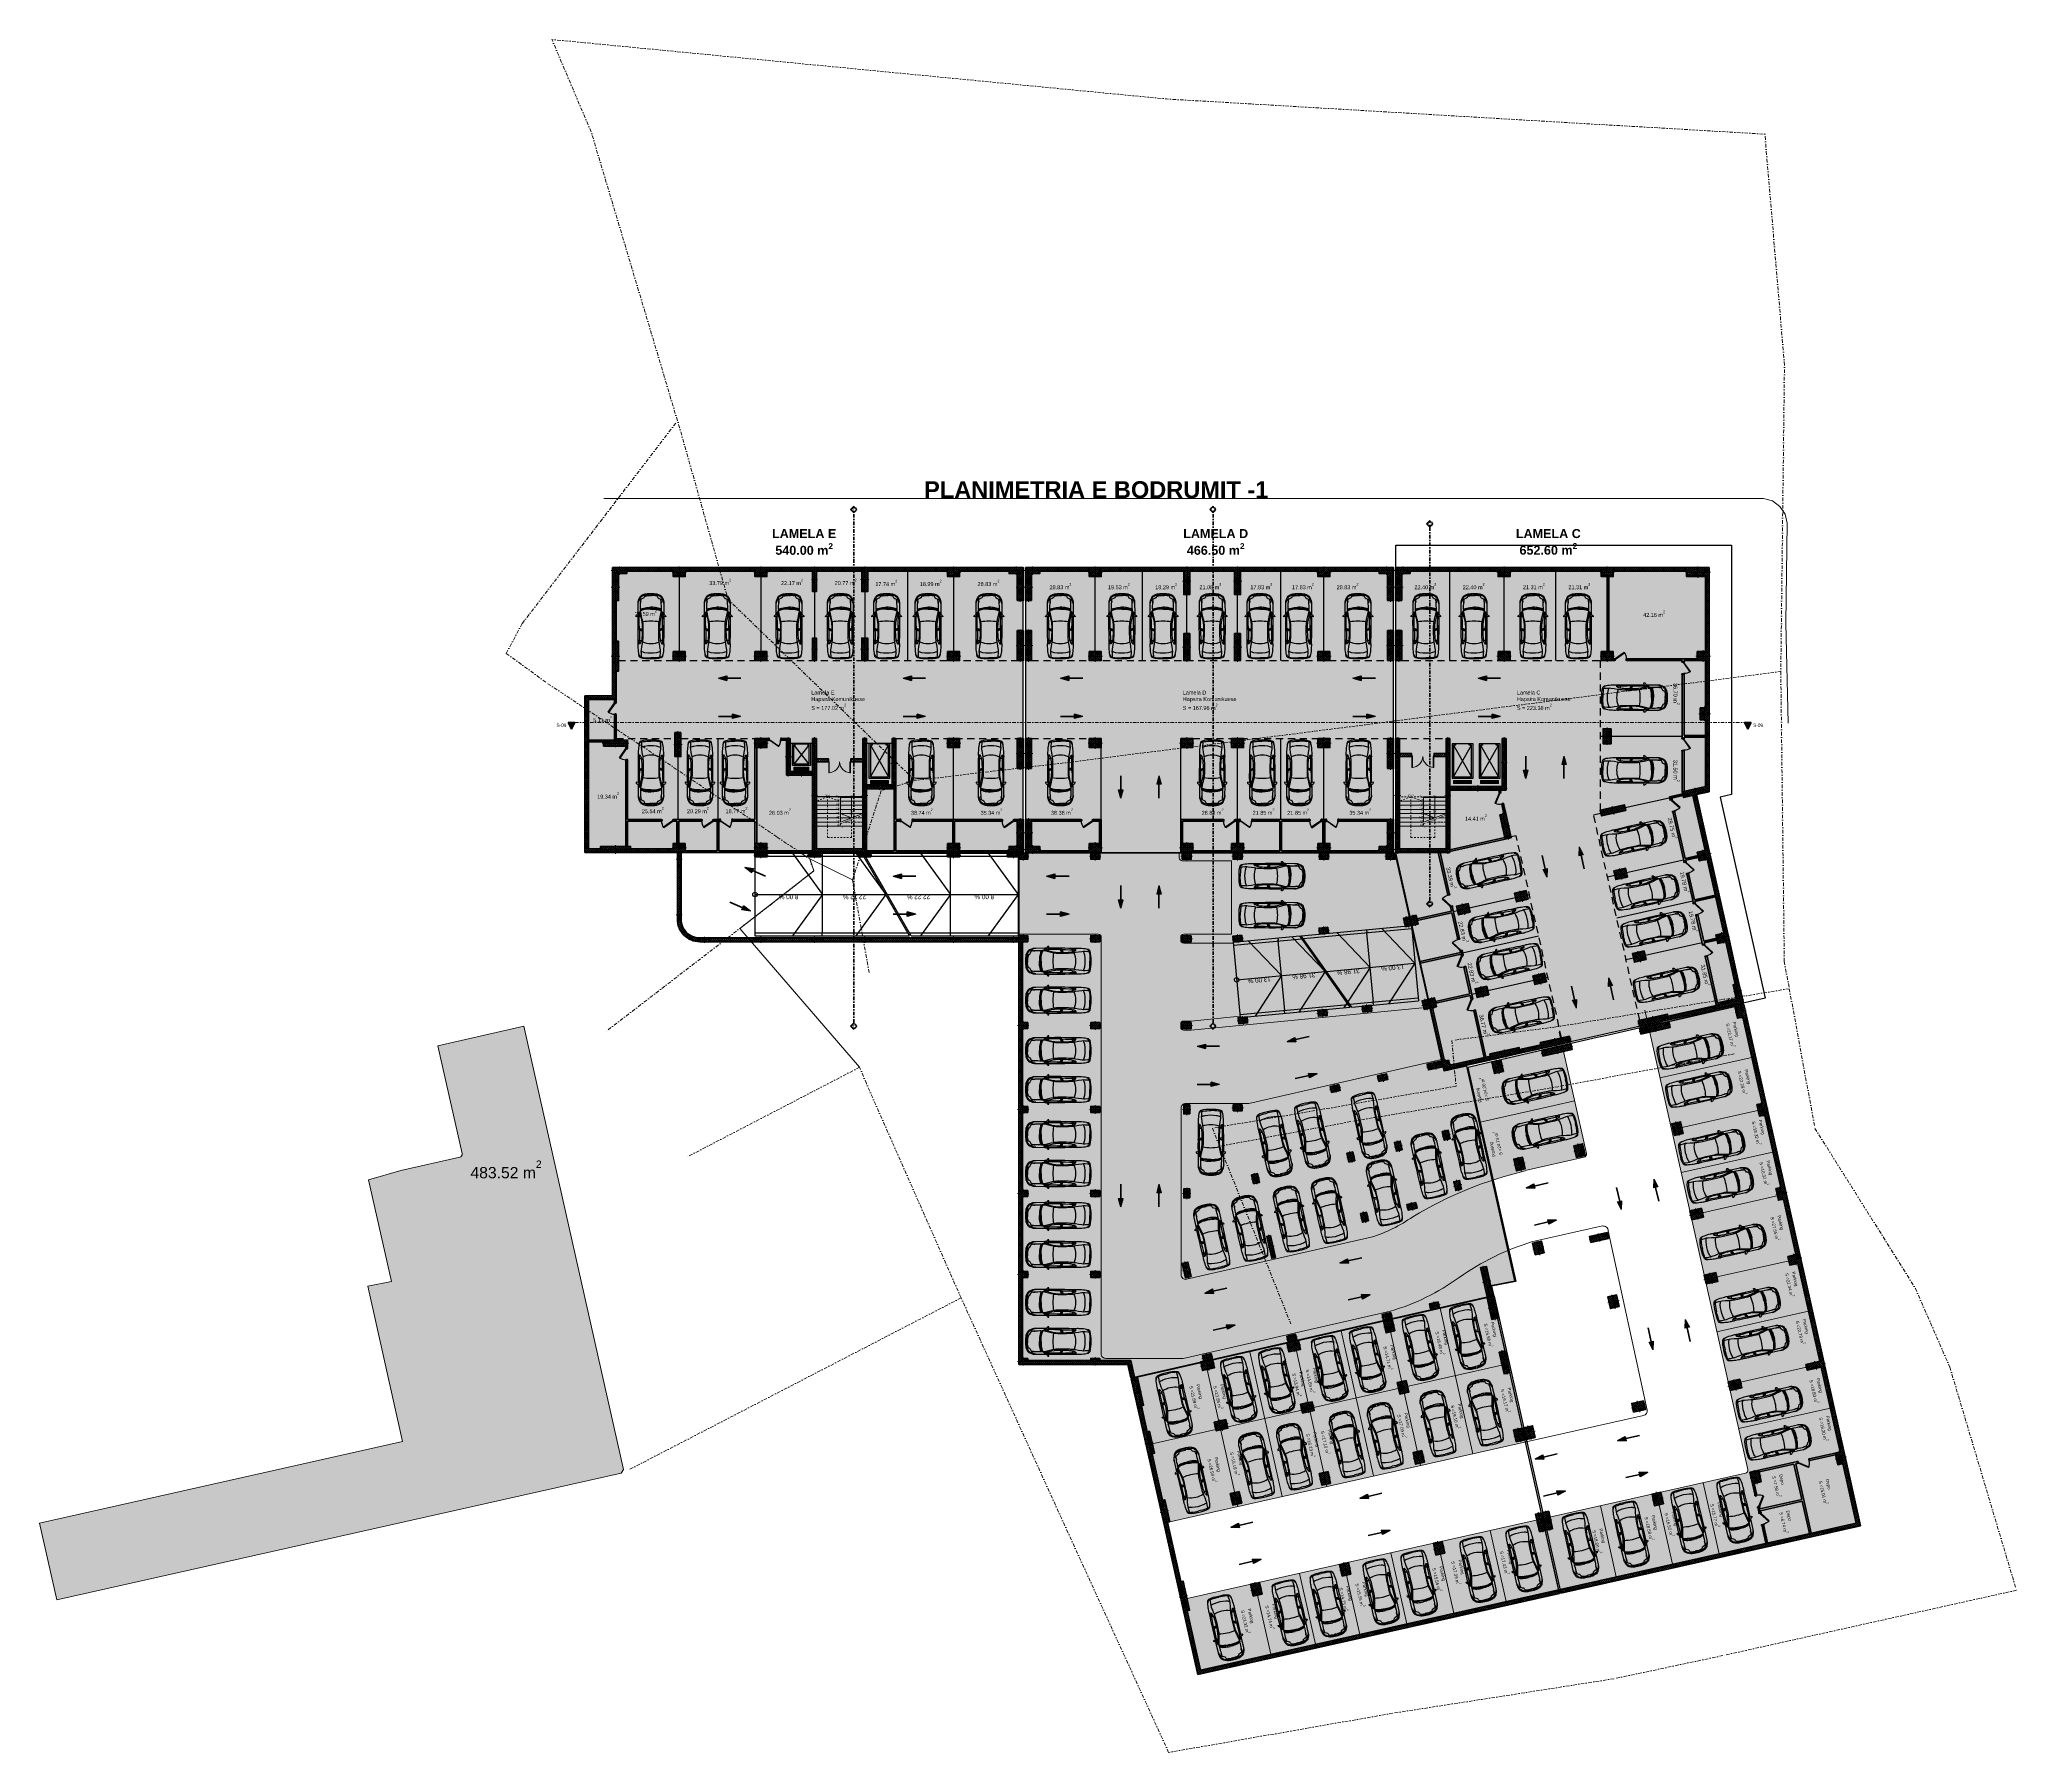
# Model space of a CAD drawing. Header units: millimetres. Extents: x -38220 to 93650, y -79022 to 35214.
import ezdxf
from ezdxf.enums import TextEntityAlignment as Align

# ---------------------------------------------------------------- set-up
doc = ezdxf.new("R2010")
doc.units = ezdxf.units.MM
doc.header["$MEASUREMENT"] = 0
for name, pattern in [('Dense Dotted', [132.291663, 0, -132.291663]), ('Dot & Dashed', [502.708322, 238.125, -132.291667, 0, -132.291655]), ('Long Dashed', [793.749976, 476.249993, -317.499983]), ('Small Dashed', [211.666667, 105.833333, -105.833333])]:
    doc.linetypes.add(name, pattern=pattern)
for name, color, linetype, lineweight in [('2D Drafting - General_Pen_No__1', 7, 'Continuous', 13), ('2D Drafting - General_Pen_No__2', 8, 'Continuous', 15), ('2D Drafting - General_Pen_No__42', 8, 'Continuous', 25), ('A - Fill Zone_Pen_No__1', 7, 'Continuous', 13), ('A - Muret_Pen_No__101', 252, 'Continuous', 13), ('A - Muret_Pen_No__7', 7, 'Continuous', 35), ('A - Parcelat_Pen_No__20', 1, 'Continuous', 0), ('A - Pllaka Themel_Pen_No__42', 8, 'Continuous', 25), ('A - Rampa_Pen_No__42', 8, 'Continuous', 25), ('A - Rrugë_Pen_No__1', 7, 'Continuous', 13), ('A - Shtyllat_Pen_No__1', 7, 'Continuous', 13), ('A - Shtyllat_Pen_No__7', 7, 'Continuous', 35), ('A -Polyline_Pen_No__1', 7, 'Continuous', 13), ('A -Polyline_Pen_No__42', 8, 'Continuous', 25), ('A1 - Bodrumi -1_Pen_No__42', 8, 'Continuous', 25), ('ARCHICAD Doors_Pen_No__42', 8, 'Continuous', 25), ('Interior - Furniture _Pen_No__42', 8, 'Continuous', 25), ('Structural - Stair & Railing_Pen_No__11', 171, 'Continuous', 18)]:
    doc.layers.add(name, color=color, linetype=linetype, lineweight=lineweight)
for name, color, linetype, lineweight, true_color in [('2D Drafting - General_Pen_No__102', 7, 'Continuous', 13, 0xcccccc), ('2D Drafting - General_Pen_No__109', 7, 'Continuous', 13, 0xb4e4dc), ('2D Drafting - General_Pen_No__156', 7, 'Continuous', 20, 0x54689e), ('2D Drafting - General_Pen_No__82', 7, 'Continuous', 20, 0xaaaaaa), ('A - Fill Zone_Pen_No__102', 7, 'Continuous', 13, 0xcccccc), ('A - Fill Zone_Pen_No__145', 7, 'Continuous', 20, 0x0077b0), ('A - Fill Zone_Pen_No__156', 7, 'Continuous', 20, 0x54689e), ('A - Fill Zone_Pen_No__176', 7, 'Continuous', 15, 0x93a0c6), ('A - Fill Zone_Pen_No__89', 7, 'Continuous', 20, 0x71cebe), ('A - Muret_Pen_No__102', 7, 'Continuous', 13, 0xcccccc), ('A - Parcelat_Pen_No__161', 7, 'Continuous', 13, 0x6a6a6a), ('A - Prerjet_Pen_No__48', 7, 'Continuous', 25, 0xa80f02), ('A - Prerjet_Pen_No__8', 7, 'Continuous', 35, 0xa80f02), ('A -Polyline_Pen_No__178', 7, 'Continuous', 15, 0xbda888), ('A -Polyline_Pen_No__48', 7, 'Continuous', 25, 0xa80f02), ('A -Polyline_Pen_No__8', 7, 'Continuous', 35, 0xa80f02), ('Annotation - Text_Pen_No__48', 7, 'Continuous', 25, 0xa80f02), ('Annotation - Text_Pen_No__62', 7, 'Continuous', 20, 0xaaaaaa), ('ARCHICAD Doors_Pen_No__108', 7, 'Continuous', 13, 0xfd8379), ('Marker - Section_Pen_No__25', 7, 'Continuous', 35, 0x40a5ff), ('Marker - Section_Pen_No__85', 7, 'Continuous', 20, 0x80c2ff), ('Structural - Stair & Railing_Pen_No__71', 171, 'Continuous', 20, 0xaaaaff), ('Structural - Stair & Railing_Pen_No__91', 171, 'Continuous', 13, 0xaaaaff)]:
    doc.layers.add(name, color=color, linetype=linetype, lineweight=lineweight, true_color=true_color)
for name, color, linetype in [('A - Muret', 7, 'Continuous'), ('A - Pllaka Themel', 7, 'Continuous'), ('A - Prerjet', 7, 'Continuous'), ('A - Shtyllat', 7, 'Continuous'), ('A -Polyline', 7, 'Continuous'), ('A1 - Bodrumi -1', 7, 'Continuous'), ('Marker - Section', 7, 'Continuous'), ('Structural - Stair & Railing', 7, 'Continuous')]:
    doc.layers.add(name, color=color, linetype=linetype)
doc.styles.add('GENERATED_STYLE_1', font='')
doc.styles.add('GENERATED_STYLE_2', font='')
doc.styles.get('GENERATED_STYLE_1').set_extended_font_data('Arial', bold=True)
doc.styles.get('GENERATED_STYLE_2').set_extended_font_data('Arial')
pattern_1 = [(45, (0, 0), (-68.94291, 68.94291), []), (135, (0, 0), (68.94291, 68.94291), [])]
pattern_2 = [(45, (0, 0), (-68.94291, 68.94291), [])]

# ---------------------------------------------------------------- blocks, each defined once
blk = doc.blocks.new('Slab_1', base_point=(-1850, -19001))
at = {"layer": 'A1 - Bodrumi -1_Pen_No__42', "color": 8, "linetype": 'Continuous', "lineweight": 25, "flags": 128}
for points in [[(-1850, -19001), (27400, -19001), (27400, 0), (0, 0), (0, -8551), (-1850, -8551)], [(11850, -11701), (13350, -11701), (13350, -13601), (11850, -13601)], [(16950, -11701), (18650, -11701), (18650, -14501), (16950, -14501)], [(13600, -18751), (16700, -18751), (16700, -15291), (13600, -15291)]]:
    blk.add_lwpolyline(points, close=True, dxfattribs=at)
blk = doc.blocks.new('Slab_2', base_point=(27550, -19001))
at = {"layer": 'A1 - Bodrumi -1_Pen_No__42', "color": 8, "linetype": 'Continuous', "lineweight": 25, "flags": 128}
blk.add_lwpolyline([(27550, -19001), (52100, -19001), (52100, 0), (27550, 0)], close=True, dxfattribs=at)
blk = doc.blocks.new('Slab_3', base_point=(52250, 1500))
at = {"layer": 'A - Pllaka Themel_Pen_No__42', "color": 8, "linetype": 'Continuous', "lineweight": 25, "flags": 128}
blk.add_lwpolyline([(52250, 1500), (74650, 1500), (74650, -15133), (73887, -15305), (76898, -28721), (55508, -33521), (52250, -19001)], close=True, dxfattribs=at)
blk = doc.blocks.new('Slab_4', base_point=(34583, -54097))
at = {"layer": 'A1 - Bodrumi -1_Pen_No__42', "color": 8, "linetype": 'Continuous', "lineweight": 25, "flags": 128}
blk.add_lwpolyline([(34583, -54097), (39036, -73827), (63169, -68415), (58723, -48603)], close=True, dxfattribs=at)
blk = doc.blocks.new('Slab_5', base_point=(27100, -19050))
at = {"layer": 'A - Pllaka Themel_Pen_No__42', "color": 8, "linetype": 'Continuous', "lineweight": 25, "flags": 128}
blk.add_lwpolyline([(27100, -19050), (27100, -53141), (34367, -53141), (34572, -54048), (58726, -48552), (58577, -47886), (60193, -47573), (56977, -33242), (55470, -33580), (52202, -19051)], close=True, dxfattribs=at)
blk = doc.blocks.new('Slab_6', base_point=(63265, -68393))
at = {"layer": 'A1 - Bodrumi -1_Pen_No__42', "color": 8, "linetype": 'Continuous', "lineweight": 25, "flags": 128}
blk.add_lwpolyline([(63265, -68393), (83257, -63910), (75456, -29147, 0.0021919), (57048, -33333), (60253, -47613), (58637, -47926), (58785, -48589), (58819, -48582)], format="xyb", close=True, dxfattribs=at)
blk = doc.blocks.new('Stair_1')
at = {"layer": 'Structural - Stair & Railing_Pen_No__71', "linetype": 'Continuous', "lineweight": 20, "true_color": 0xaaaaff}
blk.add_hatch(color=161, dxfattribs=at).paths.add_polyline_path([(54812, -15291, 1), (54888, -15291, 1)])
at = {"layer": 'Structural - Stair & Railing_Pen_No__11', "color": 171, "linetype": 'Small Dashed', "lineweight": 18}
for p, q in [((53250, -15291), (52500, -15571)), ((53250, -15571), (53250, -15291)), ((54000, -15571), (53250, -15291)), ((53250, -17251), (53250, -15571)), ((55600, -16518), (54100, -17078)), ((54850, -16798), (54850, -17251)), ((53250, -18001), (53250, -17251)), ((54850, -18001), (53250, -18001)), ((54850, -17251), (54850, -18001))]:
    blk.add_line(p, q, dxfattribs=at)
at = {"layer": 'Structural - Stair & Railing_Pen_No__11', "color": 171, "linetype": 'Continuous', "lineweight": 18}
for p, q in [((55600, -15291), (54100, -15291)), ((54100, -15291), (54100, -15571)), ((54100, -15571), (55600, -15571)), ((55600, -15571), (54100, -15571)), ((54100, -15571), (54100, -15851)), ((54850, -15291), (54850, -15571)), ((54850, -15571), (54850, -16691)), ((55600, -15571), (55600, -15291)), ((55600, -15851), (55600, -15571)), ((54100, -15851), (55600, -15851)), ((55600, -15851), (54100, -15851)), ((54100, -15851), (54100, -16131)), ((54100, -16131), (55600, -16131)), ((55600, -16131), (54100, -16131)), ((54100, -16131), (54100, -16411)), ((54100, -16411), (55600, -16411)), ((55600, -16411), (54100, -16411)), ((54100, -16411), (54100, -16691)), ((55600, -16411), (54100, -16971)), ((54100, -16411), (54850, -16691)), ((54100, -16691), (54850, -16691)), ((54850, -16691), (54100, -16691)), ((54100, -16691), (54100, -16971)), ((54850, -16691), (55600, -16411)), ((55600, -16131), (55600, -15851)), ((55600, -16411), (55600, -16131))]:
    blk.add_line(p, q, dxfattribs=at)
for start, end in [(0, 180), (180, 0)]:
    blk.add_arc((54850, -15291), 37.5, start, end, dxfattribs=at)
at = {"layer": 'Structural - Stair & Railing_Pen_No__91', "color": 161, "linetype": 'Small Dashed', "lineweight": 13, "true_color": 0xaaaaff}
for p, q in [((54000, -15291), (52500, -15291)), ((52500, -15291), (52500, -15571)), ((54000, -15571), (52500, -15571)), ((52500, -15571), (52500, -15851)), ((52500, -15571), (54000, -15571)), ((54000, -15571), (54000, -15291)), ((54000, -15851), (54000, -15571)), ((54000, -15851), (52500, -15851)), ((52500, -15851), (52500, -16131)), ((52500, -15851), (54000, -15851)), ((54000, -16131), (52500, -16131)), ((52500, -16131), (52500, -16411)), ((52500, -16131), (54000, -16131)), ((54000, -16411), (52500, -16411)), ((52500, -16411), (52500, -16691)), ((52500, -16411), (54000, -16411)), ((54000, -16691), (52500, -16691)), ((52500, -16691), (52500, -16971)), ((52500, -16691), (54000, -16691)), ((52500, -16971), (52500, -17251)), ((54000, -16971), (52500, -16971)), ((52500, -16971), (54000, -16971)), ((54000, -16131), (54000, -15851)), ((54000, -16411), (54000, -16131)), ((54000, -16691), (54000, -16411)), ((54000, -16971), (54000, -16691)), ((54000, -17251), (54000, -16971)), ((54100, -17078), (54100, -17251)), ((54386, -16971), (55600, -16971)), ((55600, -16971), (54386, -16971)), ((55136, -16691), (55600, -16691)), ((55600, -16691), (55136, -16691)), ((55600, -16691), (55600, -16518)), ((55600, -16971), (55600, -16691)), ((55600, -17251), (55600, -16971)), ((54000, -17251), (52500, -17251)), ((52500, -17251), (52500, -18751)), ((52500, -17251), (54000, -17251)), ((54100, -17251), (54000, -17251)), ((54100, -17251), (55600, -17251)), ((55600, -17251), (54100, -17251)), ((55600, -18751), (55600, -17251)), ((52500, -18751), (55600, -18751))]:
    blk.add_line(p, q, dxfattribs=at)
at = {"layer": 'Structural - Stair & Railing_Pen_No__91', "color": 161, "linetype": 'Continuous', "lineweight": 13, "true_color": 0xaaaaff}
for p, q in [((55600, -15341), (54100, -15341)), ((54100, -15341), (54100, -16971)), ((55600, -16411), (55600, -15341))]:
    blk.add_line(p, q, dxfattribs=at)
at = {"layer": 'Structural - Stair & Railing_Pen_No__71', "color": 161, "lineweight": 20, "true_color": 0xaaaaff, "char_height": 75, "attachment_point": 4, "style": 'GENERATED_STYLE_2'}
for s, insert in [('\\A1;{\\pql;\\fArial|b0|i0|c0|p34;DOWN}', (53087, -15187)), ('\\A1;{\\pql;\\fArial|b0|i0|c0|p34;16}', (53811, -15212)), ('\\A1;{\\pql;\\fArial|b0|i0|c0|p34;15}', (53811, -15492)), ('\\A1;{\\pql;\\fArial|b0|i0|c0|p34;14}', (53811, -15772)), ('\\A1;{\\pql;\\fArial|b0|i0|c0|p34;13}', (53811, -16052)), ('\\A1;{\\pql;\\fArial|b0|i0|c0|p34;12}', (53811, -16332)), ('\\A1;{\\pql;\\fArial|b0|i0|c0|p34;10}', (53811, -16892)), ('\\A1;{\\pql;\\fArial|b0|i0|c0|p34;11}', (53819, -16612)), ('\\A1;{\\pql;\\fArial|b0|i0|c0|p34;9}', (53868, -17172))]:
    blk.add_mtext(s, dxfattribs=dict(at, insert=insert))
at = {"layer": 'Structural - Stair & Railing_Pen_No__71', "color": 161, "lineweight": 20, "true_color": 0xaaaaff, "char_height": 75, "style": 'GENERATED_STYLE_2'}
for s, insert, attachment_point, rotation in [('\\A1;{\\pql;\\fArial|b0|i0|c0|p34;1}', (54232, -15370), 4, 180), ('\\A1;{\\pql;\\fArial|b0|i0|c0|p34;2}', (54232, -15650), 4, 180), ('\\A1;{\\pql;\\fArial|b0|i0|c0|p34;UP}', (54921, -15195), 4, 180), ('\\A1;{\\pql;\\fArial|b0|i0|c0|p34;4}', (54232, -16210), 4, 180), ('\\A1;{\\pql;\\fArial|b0|i0|c0|p34;3}', (54232, -15929), 4, 180), ('\\A1;{\\pql;\\fArial|b0|i0|c0|p34;5}', (54232, -16490), 4, 180), ('\\A1;{\\pql;\\fArial|b0|i0|c0|p34;6}', (54232, -16770), 4, 180), ('\\A1;{\\pql;\\fArial|b0|i0|c0|p34;7}', (54232, -17050), 4, 180), ('\\A1;{\\pqc;\\pt0,5325;\\fArial|b0|i0|c0|p34;16R x \\fArial|b0|i0|c0|p34;17\\fArial|b0|i0|c0|p34;\\A1{\\H.66x;\\S^  ;}\\fArial|b0|i0|c0|p34;\\fArial|b0|i0|c0|p34;\\fArial|b0|i0|c0|p34;\\fArial|b0|i0|c0|p34;\\A1{\\H.66x;\\S^  ;}\\fArial|b0|i0|c0|p34;\\fArial|b0|i0|c0|p34;\\fArial|b0|i0|c0|p34;\\fArial|b0|i0|c0|p34;\\A1{\\H.66x;\\S^  ;}\\fArial|b0|i0|c0|p34;}', (54826, -16271), 8, 90), ('\\A1;{\\pqc;\\pt0,5325;\\fArial|b0|i0|c0|p34;15G x \\fArial|b0|i0|c0|p34;28\\fArial|b0|i0|c0|p34;\\A1{\\H.66x;\\S^  ;}\\fArial|b0|i0|c0|p34;\\fArial|b0|i0|c0|p34;\\fArial|b0|i0|c0|p34;\\fArial|b0|i0|c0|p34;\\A1{\\H.66x;\\S^  ;}\\fArial|b0|i0|c0|p34;\\fArial|b0|i0|c0|p34;\\fArial|b0|i0|c0|p34;\\fArial|b0|i0|c0|p34;\\A1{\\H.66x;\\S^  ;}\\fArial|b0|i0|c0|p34;}', (54867, -16271), 2, 90), ('\\A1;{\\pql;\\fArial|b0|i0|c0|p34;8}', (54232, -17330), 4, 180)]:
    blk.add_mtext(s, dxfattribs=dict(at, insert=insert, attachment_point=attachment_point, rotation=rotation))
blk = doc.blocks.new('Stair_2')
at = {"layer": 'Structural - Stair & Railing_Pen_No__71', "linetype": 'Continuous', "lineweight": 20, "true_color": 0xaaaaff}
blk.add_hatch(color=161, dxfattribs=at).paths.add_polyline_path([(15912, -15291, 1), (15987, -15291, 1)])
at = {"layer": 'Structural - Stair & Railing_Pen_No__11', "color": 171, "linetype": 'Small Dashed', "lineweight": 18}
for p, q in [((14350, -15291), (13600, -15571)), ((14350, -15571), (14350, -15291)), ((15100, -15571), (14350, -15291)), ((14350, -17251), (14350, -15571)), ((16700, -16518), (15200, -17078)), ((15950, -16798), (15950, -17251)), ((14350, -18001), (14350, -17251)), ((15950, -18001), (14350, -18001)), ((15950, -17251), (15950, -18001))]:
    blk.add_line(p, q, dxfattribs=at)
at = {"layer": 'Structural - Stair & Railing_Pen_No__11', "color": 171, "linetype": 'Continuous', "lineweight": 18}
for p, q in [((16700, -15291), (15200, -15291)), ((15200, -15291), (15200, -15571)), ((15200, -15571), (16700, -15571)), ((16700, -15571), (15200, -15571)), ((15200, -15571), (15200, -15851)), ((15950, -15291), (15950, -15571)), ((15950, -15571), (15950, -16691)), ((16700, -15571), (16700, -15291)), ((16700, -15851), (16700, -15571)), ((15200, -15851), (16700, -15851)), ((16700, -15851), (15200, -15851)), ((15200, -15851), (15200, -16131)), ((15200, -16131), (16700, -16131)), ((16700, -16131), (15200, -16131)), ((15200, -16131), (15200, -16411)), ((15200, -16411), (16700, -16411)), ((16700, -16411), (15200, -16411)), ((15200, -16411), (15200, -16691)), ((16700, -16411), (15200, -16971)), ((15200, -16411), (15950, -16691)), ((15200, -16691), (15950, -16691)), ((15950, -16691), (15200, -16691)), ((15200, -16691), (15200, -16971)), ((15950, -16691), (16700, -16411)), ((16700, -16131), (16700, -15851)), ((16700, -16411), (16700, -16131))]:
    blk.add_line(p, q, dxfattribs=at)
for start, end in [(0, 180), (180, 0)]:
    blk.add_arc((15950, -15291), 37.5, start, end, dxfattribs=at)
at = {"layer": 'Structural - Stair & Railing_Pen_No__91', "color": 161, "linetype": 'Small Dashed', "lineweight": 13, "true_color": 0xaaaaff}
for p, q in [((15100, -15291), (13600, -15291)), ((13600, -15291), (13600, -15571)), ((15100, -15571), (13600, -15571)), ((13600, -15571), (13600, -15851)), ((13600, -15571), (15100, -15571)), ((15100, -15571), (15100, -15291)), ((15100, -15851), (15100, -15571)), ((15100, -15851), (13600, -15851)), ((13600, -15851), (13600, -16131)), ((13600, -15851), (15100, -15851)), ((15100, -16131), (13600, -16131)), ((13600, -16131), (13600, -16411)), ((13600, -16131), (15100, -16131)), ((15100, -16411), (13600, -16411)), ((13600, -16411), (13600, -16691)), ((13600, -16411), (15100, -16411)), ((15100, -16691), (13600, -16691)), ((13600, -16691), (13600, -16971)), ((13600, -16691), (15100, -16691)), ((13600, -16971), (13600, -17251)), ((15100, -16971), (13600, -16971)), ((13600, -16971), (15100, -16971)), ((15100, -16131), (15100, -15851)), ((15100, -16411), (15100, -16131)), ((15100, -16691), (15100, -16411)), ((15100, -16971), (15100, -16691)), ((15100, -17251), (15100, -16971)), ((15200, -17078), (15200, -17251)), ((15486, -16971), (16700, -16971)), ((16700, -16971), (15486, -16971)), ((16236, -16691), (16700, -16691)), ((16700, -16691), (16236, -16691)), ((16700, -16691), (16700, -16518)), ((16700, -16971), (16700, -16691)), ((16700, -17251), (16700, -16971)), ((15100, -17251), (13600, -17251)), ((13600, -17251), (13600, -18751)), ((13600, -17251), (15100, -17251)), ((15200, -17251), (15100, -17251)), ((15200, -17251), (16700, -17251)), ((16700, -17251), (15200, -17251)), ((16700, -18751), (16700, -17251)), ((13600, -18751), (16700, -18751))]:
    blk.add_line(p, q, dxfattribs=at)
at = {"layer": 'Structural - Stair & Railing_Pen_No__91', "color": 161, "linetype": 'Continuous', "lineweight": 13, "true_color": 0xaaaaff}
for p, q in [((16700, -15341), (15200, -15341)), ((15200, -15341), (15200, -16971)), ((16700, -16411), (16700, -15341))]:
    blk.add_line(p, q, dxfattribs=at)
at = {"layer": 'Structural - Stair & Railing_Pen_No__71', "color": 161, "lineweight": 20, "true_color": 0xaaaaff, "char_height": 75, "attachment_point": 4, "style": 'GENERATED_STYLE_2'}
for s, insert in [('\\A1;{\\pql;\\fArial|b0|i0|c0|p34;DOWN}', (14187, -15187)), ('\\A1;{\\pql;\\fArial|b0|i0|c0|p34;16}', (14911, -15212)), ('\\A1;{\\pql;\\fArial|b0|i0|c0|p34;15}', (14911, -15492)), ('\\A1;{\\pql;\\fArial|b0|i0|c0|p34;14}', (14911, -15772)), ('\\A1;{\\pql;\\fArial|b0|i0|c0|p34;13}', (14911, -16052)), ('\\A1;{\\pql;\\fArial|b0|i0|c0|p34;12}', (14911, -16332)), ('\\A1;{\\pql;\\fArial|b0|i0|c0|p34;10}', (14911, -16892)), ('\\A1;{\\pql;\\fArial|b0|i0|c0|p34;11}', (14919, -16612)), ('\\A1;{\\pql;\\fArial|b0|i0|c0|p34;9}', (14968, -17172))]:
    blk.add_mtext(s, dxfattribs=dict(at, insert=insert))
at = {"layer": 'Structural - Stair & Railing_Pen_No__71', "color": 161, "lineweight": 20, "true_color": 0xaaaaff, "char_height": 75, "style": 'GENERATED_STYLE_2'}
for s, insert, attachment_point, rotation in [('\\A1;{\\pql;\\fArial|b0|i0|c0|p34;1}', (15332, -15370), 4, 180), ('\\A1;{\\pql;\\fArial|b0|i0|c0|p34;2}', (15332, -15650), 4, 180), ('\\A1;{\\pql;\\fArial|b0|i0|c0|p34;UP}', (16021, -15195), 4, 180), ('\\A1;{\\pql;\\fArial|b0|i0|c0|p34;4}', (15332, -16210), 4, 180), ('\\A1;{\\pql;\\fArial|b0|i0|c0|p34;3}', (15332, -15929), 4, 180), ('\\A1;{\\pql;\\fArial|b0|i0|c0|p34;5}', (15332, -16490), 4, 180), ('\\A1;{\\pql;\\fArial|b0|i0|c0|p34;6}', (15332, -16770), 4, 180), ('\\A1;{\\pql;\\fArial|b0|i0|c0|p34;7}', (15332, -17050), 4, 180), ('\\A1;{\\pqc;\\pt0,5325;\\fArial|b0|i0|c0|p34;16R x \\fArial|b0|i0|c0|p34;18\\fArial|b0|i0|c0|p34;\\A1{\\H.66x;\\S^  ;}\\fArial|b0|i0|c0|p34;\\fArial|b0|i0|c0|p34;\\fArial|b0|i0|c0|p34;\\fArial|b0|i0|c0|p34;\\A1{\\H.66x;\\S^  ;}\\fArial|b0|i0|c0|p34;\\fArial|b0|i0|c0|p34;\\fArial|b0|i0|c0|p34;\\fArial|b0|i0|c0|p34;\\A1{\\H.66x;\\S^  ;}\\fArial|b0|i0|c0|p34;}', (15926, -16271), 8, 90), ('\\A1;{\\pqc;\\pt0,5325;\\fArial|b0|i0|c0|p34;15G x \\fArial|b0|i0|c0|p34;28\\fArial|b0|i0|c0|p34;\\A1{\\H.66x;\\S^  ;}\\fArial|b0|i0|c0|p34;\\fArial|b0|i0|c0|p34;\\fArial|b0|i0|c0|p34;\\fArial|b0|i0|c0|p34;\\A1{\\H.66x;\\S^  ;}\\fArial|b0|i0|c0|p34;\\fArial|b0|i0|c0|p34;\\fArial|b0|i0|c0|p34;\\fArial|b0|i0|c0|p34;\\A1{\\H.66x;\\S^  ;}\\fArial|b0|i0|c0|p34;}', (15967, -16271), 2, 90), ('\\A1;{\\pql;\\fArial|b0|i0|c0|p34;8}', (15332, -17330), 4, 180)]:
    blk.add_mtext(s, dxfattribs=dict(at, insert=insert, attachment_point=attachment_point, rotation=rotation))
blk = doc.blocks.new('Wall_1', base_point=(13600, -19001))
at = {"layer": 'A - Muret_Pen_No__101', "linetype": 'Continuous', "lineweight": 13}
h = blk.add_hatch(dxfattribs=at)
h.set_pattern_fill('Concrete_Block', color=252, style=0, pattern_type=2)
h.set_pattern_definition(pattern_1)
h.paths.add_polyline_path([(13600, -19001), (16700, -19001), (16700, -18751), (13600, -18751)])
at = {"layer": 'A - Muret_Pen_No__7', "color": 7, "linetype": 'Continuous', "lineweight": 35, "flags": 128}
for points in [[(16700, -18751), (13600, -18751)], [(13600, -19001), (16700, -19001)]]:
    blk.add_lwpolyline(points, dxfattribs=at)
blk = doc.blocks.new('Wall_2', base_point=(27550, 0))
at = {"layer": 'A - Muret_Pen_No__101', "linetype": 'Continuous', "lineweight": 13}
h = blk.add_hatch(dxfattribs=at)
h.set_pattern_fill('Concrete_Block', color=252, style=0, pattern_type=2)
h.set_pattern_definition(pattern_1)
h.paths.add_polyline_path([(31800, 0), (28500, 0), (28500, -250), (31800, -250)])
h = blk.add_hatch(dxfattribs=at)
h.set_pattern_fill('Concrete_Block', color=252, style=0, pattern_type=2)
h.set_pattern_definition(pattern_1)
h.paths.add_polyline_path([(32600, 0), (32600, -250), (38100, -250), (38100, 0)])
h = blk.add_hatch(dxfattribs=at)
h.set_pattern_fill('Concrete_Block', color=252, style=0, pattern_type=2)
h.set_pattern_definition(pattern_1)
h.paths.add_polyline_path([(38500, 0), (38500, -250), (41500, -250), (41500, 0)])
h = blk.add_hatch(dxfattribs=at)
h.set_pattern_fill('Concrete_Block', color=252, style=0, pattern_type=2)
h.set_pattern_definition(pattern_1)
h.paths.add_polyline_path([(41900, -250), (47050, -250), (47050, 0), (41900, 0)])
h = blk.add_hatch(dxfattribs=at)
h.set_pattern_fill('Concrete_Block', color=252, style=0, pattern_type=2)
h.set_pattern_definition(pattern_1)
h.paths.add_polyline_path([(51150, 0), (47850, 0), (47850, -250), (51150, -250)])
at = {"layer": 'A - Muret_Pen_No__7', "color": 7, "linetype": 'Continuous', "lineweight": 35, "flags": 128}
for points in [[(31800, 0), (28500, 0)], [(38100, 0), (32600, 0)], [(41500, 0), (38500, 0)], [(47050, 0), (41900, 0)], [(51150, 0), (47850, 0)], [(28500, -250), (31800, -250)], [(32600, -250), (38100, -250)], [(38500, -250), (41500, -250)], [(41900, -250), (47050, -250)], [(47850, -250), (51150, -250)]]:
    blk.add_lwpolyline(points, dxfattribs=at)
blk = doc.blocks.new('Wall_3', base_point=(75434, -29049))
at = {"layer": 'A - Muret_Pen_No__101', "linetype": 'Continuous', "lineweight": 13}
h = blk.add_hatch(dxfattribs=at)
h.set_pattern_fill('Concrete_Block', color=252, style=0, pattern_type=2)
h.set_pattern_definition(pattern_1)
h.paths.add_polyline_path([(72070, -15200), (72891, -18859), (73135, -18804), (72314, -15145)])
h = blk.add_hatch(dxfattribs=at)
h.set_pattern_fill('Concrete_Block', color=252, style=0, pattern_type=2)
h.set_pattern_definition(pattern_1)
h.paths.add_polyline_path([(73023, -19444), (74128, -24372), (74372, -24317), (73267, -19390)])
h = blk.add_hatch(dxfattribs=at)
h.set_pattern_fill('Concrete_Block', color=252, style=0, pattern_type=2)
h.set_pattern_definition(pattern_1)
h.paths.add_polyline_path([(74504, -24902), (74260, -24957), (74895, -27787), (75139, -27732)])
at = {"layer": 'A - Muret_Pen_No__7', "color": 7, "linetype": 'Continuous', "lineweight": 35, "flags": 128}
for points in [[(72070, -15200), (72891, -18859)], [(73135, -18804), (72314, -15145)], [(73023, -19444), (74128, -24372)], [(74372, -24317), (73267, -19390)], [(74260, -24957), (74895, -27787)], [(75139, -27732), (74504, -24902)]]:
    blk.add_lwpolyline(points, dxfattribs=at)
blk = doc.blocks.new('Wall_5', base_point=(73150, -14958))
at = {"layer": 'A - Muret_Pen_No__101', "linetype": 'Continuous', "lineweight": 13}
h = blk.add_hatch(dxfattribs=at)
h.set_pattern_fill('Concrete_Block', color=252, style=0, pattern_type=2)
h.set_pattern_definition(pattern_1)
h.paths.add_polyline_path([(73150, -600), (72900, -600), (72900, -5600), (73150, -5600)])
h = blk.add_hatch(dxfattribs=at)
h.set_pattern_fill('Concrete_Block', color=252, style=0, pattern_type=2)
h.set_pattern_definition(pattern_1)
h.paths.add_polyline_path([(72900, -6200), (72900, -9351), (73150, -9351), (73150, -6200)])
h = blk.add_hatch(dxfattribs=at)
h.set_pattern_fill('Concrete_Block', color=252, style=0, pattern_type=2)
h.set_pattern_definition(pattern_1)
h.paths.add_polyline_path([(72900, -14604), (73062, -14567), (73150, -14958), (73150, -10151), (72900, -10151)])
at = {"layer": 'A - Muret_Pen_No__7', "color": 7, "linetype": 'Continuous', "lineweight": 35, "flags": 128}
for points in [[(72900, -600), (72900, -5600)], [(73150, -5600), (73150, -600)], [(72900, -6200), (72900, -9351)], [(73150, -9351), (73150, -6200)], [(72900, -10151), (72900, -14604)], [(73150, -14958), (73150, -10151)]]:
    blk.add_lwpolyline(points, dxfattribs=at)
blk = doc.blocks.new('Wall_6', base_point=(73150, 0))
at = {"layer": 'A - Muret_Pen_No__101', "linetype": 'Continuous', "lineweight": 13}
h = blk.add_hatch(dxfattribs=at)
h.set_pattern_fill('Concrete_Block', color=252, style=0, pattern_type=2)
h.set_pattern_definition(pattern_1)
h.paths.add_polyline_path([(53200, -250), (59075, -250), (59075, 0), (53200, 0)])
h = blk.add_hatch(dxfattribs=at)
h.set_pattern_fill('Concrete_Block', color=252, style=0, pattern_type=2)
h.set_pattern_definition(pattern_1)
h.paths.add_polyline_path([(59875, -250), (65950, -250), (65950, 0), (59875, 0)])
h = blk.add_hatch(dxfattribs=at)
h.set_pattern_fill('Concrete_Block', color=252, style=0, pattern_type=2)
h.set_pattern_definition(pattern_1)
h.paths.add_polyline_path([(71650, 0), (66750, 0), (66750, -250), (71650, -250)])
at = {"layer": 'A - Muret_Pen_No__7', "color": 7, "linetype": 'Continuous', "lineweight": 35, "flags": 128}
for points in [[(59075, 0), (53200, 0)], [(65950, 0), (59875, 0)], [(71650, 0), (66750, 0)], [(53200, -250), (59075, -250)], [(59875, -250), (65950, -250)], [(66750, -250), (71650, -250)]]:
    blk.add_lwpolyline(points, dxfattribs=at)
blk = doc.blocks.new('Wall_7', base_point=(75434, -29049))
at = {"layer": 'A - Muret_Pen_No__101', "linetype": 'Continuous', "lineweight": 13}
h = blk.add_hatch(dxfattribs=at)
h.set_pattern_fill('Concrete_Block', color=252, style=0, pattern_type=2)
h.set_pattern_definition(pattern_1)
h.paths.add_polyline_path([(70403, -29922), (70458, -30166), (73678, -29443), (73623, -29200)])
at = {"layer": 'A - Muret_Pen_No__7', "color": 7, "linetype": 'Continuous', "lineweight": 35, "flags": 128}
for points in [[(73623, -29200), (70403, -29922)], [(70458, -30166), (73678, -29443)]]:
    blk.add_lwpolyline(points, dxfattribs=at)
blk = doc.blocks.new('Door 22')
at = {"layer": 'ARCHICAD Doors_Pen_No__42', "color": 8, "linetype": 'Continuous', "lineweight": 25}
for p, q in [((-387, 24), (-437, 24)), ((-437, 24), (-437, 5)), ((-437, 5), (-387, 5)), ((-400, 5), (-437, 5)), ((-400, 5), (-437, 5)), ((-375, 5), (-400, 5)), ((-400, 5), (-400, 0)), ((-400, 0), (-400, 5)), ((-400, 0), (-400, 5)), ((-400, 0), (-375, 0)), ((-372, 0), (-400, 0)), ((-400, 0), (-400, -115)), ((-400, -115), (-400, 0)), ((-400, -115), (-400, 0)), ((-387, 5), (-387, 24)), ((-375, 0), (-375, 5)), ((-372, -40), (-372, 0)), ((-260, 394), (-237, 427)), ((349, -33), (-260, 394)), ((-237, 427), (372, 0)), ((372, 0), (349, -33)), ((400, 0), (372, 0)), ((372, 0), (372, -40)), ((400, 5), (375, 5)), ((375, 5), (375, 0)), ((375, 0), (400, 0)), ((437, 24), (387, 24)), ((387, 24), (387, 5)), ((387, 5), (437, 5)), ((400, 0), (400, 5)), ((400, 0), (400, 5)), ((400, 0), (400, 5)), ((400, 5), (437, 5)), ((400, 5), (437, 5)), ((400, -115), (400, 0)), ((400, -115), (400, 0)), ((400, -115), (400, 0)), ((437, 5), (437, 24)), ((-387, -115), (-437, -115)), ((-437, -115), (-437, -134)), ((-400, -115), (-437, -115)), ((-400, -115), (-437, -115)), ((-437, -134), (-387, -134)), ((-400, -115), (-360, -115)), ((-387, -134), (-387, -115)), ((-360, -40), (-372, -40)), ((-360, -115), (-360, -40)), ((372, -40), (360, -40)), ((360, -40), (360, -115)), ((360, -115), (400, -115)), ((437, -115), (387, -115)), ((387, -115), (387, -134)), ((387, -134), (437, -134)), ((400, -115), (437, -115)), ((400, -115), (437, -115)), ((437, -134), (437, -115))]:
    blk.add_line(p, q, dxfattribs=at)
blk.add_arc((372, 0), 744, 145, 180, dxfattribs=at)
blk = doc.blocks.new('Door 22_2')
at = {"layer": 'ARCHICAD Doors_Pen_No__42', "color": 8, "linetype": 'Continuous', "lineweight": 25}
for p, q in [((-437, 0), (-437, 19)), ((-437, 19), (-387, 19)), ((-387, 0), (-437, 0)), ((-400, 0), (-437, 0)), ((-400, 0), (-437, 0)), ((-372, 0), (-400, 0)), ((-400, 0), (-400, -115)), ((-400, 0), (-400, -115)), ((-400, 0), (-400, -115)), ((-387, 19), (-387, 0)), ((-372, -40), (-372, 0)), ((-260, 394), (-237, 427)), ((349, -33), (-260, 394)), ((-237, 427), (372, 0)), ((372, 0), (349, -33)), ((400, 0), (372, 0)), ((372, 0), (372, -40)), ((387, 19), (437, 19)), ((387, 0), (387, 19)), ((437, 0), (387, 0)), ((400, -115), (400, 0)), ((400, 0), (400, -115)), ((400, 0), (400, -115)), ((400, 0), (437, 0)), ((400, 0), (437, 0)), ((437, 19), (437, 0)), ((-437, -139), (-437, -120)), ((-437, -120), (-387, -120)), ((-400, -120), (-437, -120)), ((-400, -120), (-437, -120)), ((-387, -139), (-437, -139)), ((-400, -120), (-400, -115)), ((-400, -115), (-375, -115)), ((-400, -115), (-360, -115)), ((-400, -115), (-400, -120)), ((-400, -115), (-400, -120)), ((-375, -120), (-400, -120)), ((-387, -120), (-387, -139)), ((-375, -115), (-375, -120)), ((-360, -40), (-372, -40)), ((-360, -115), (-360, -40)), ((372, -40), (360, -40)), ((360, -40), (360, -115)), ((360, -115), (400, -115)), ((375, -120), (375, -115)), ((375, -115), (400, -115)), ((400, -120), (375, -120)), ((387, -120), (437, -120)), ((387, -139), (387, -120)), ((437, -139), (387, -139)), ((400, -115), (400, -120)), ((400, -115), (400, -120)), ((400, -115), (400, -120)), ((400, -120), (437, -120)), ((400, -120), (437, -120)), ((437, -120), (437, -139))]:
    blk.add_line(p, q, dxfattribs=at)
blk.add_arc((372, 0), 744, 145, 180, dxfattribs=at)
blk = doc.blocks.new('Wall_8', base_point=(37900, -16801))
at = {"layer": 'A - Muret_Pen_No__102', "linetype": 'Continuous', "lineweight": 0, "true_color": 0xcccccc}
for points in [[(37900, -16801), (38020, -16921), (40740, -16921), (40740, -16801)], [(41540, -16801), (41540, -16921), (41860, -16921), (41860, -16801)], [(46490, -16801), (42660, -16801), (42660, -16921), (46490, -16921)], [(47290, -16921), (47610, -16921), (47610, -16801), (47290, -16801)], [(51700, -16801), (48410, -16801), (48410, -16921), (51700, -16921)]]:
    blk.add_hatch(color=254, dxfattribs=at).paths.add_polyline_path(points)
at = {"layer": 'A - Muret_Pen_No__7', "color": 7, "linetype": 'Continuous', "lineweight": 35}
for p, q in [((40740, -16801), (40703, -16801)), ((40740, -16921), (40703, -16921)), ((40740, -16801), (40740, -16916)), ((40740, -16916), (40740, -16921)), ((41540, -16801), (41577, -16801)), ((41540, -16801), (41540, -16916)), ((41540, -16916), (41540, -16921)), ((41540, -16921), (41577, -16921)), ((41860, -16801), (41823, -16801)), ((41860, -16921), (41823, -16921)), ((41860, -16801), (41860, -16916)), ((41860, -16916), (41860, -16921)), ((42660, -16801), (42697, -16801)), ((42660, -16801), (42660, -16916)), ((42660, -16916), (42660, -16921)), ((42660, -16921), (42697, -16921)), ((46490, -16801), (46453, -16801)), ((46490, -16921), (46453, -16921)), ((46490, -16806), (46490, -16801)), ((46490, -16921), (46490, -16806)), ((47290, -16801), (47327, -16801)), ((47290, -16806), (47290, -16801)), ((47290, -16921), (47290, -16806)), ((47290, -16921), (47327, -16921)), ((47610, -16801), (47573, -16801)), ((47610, -16921), (47573, -16921)), ((47610, -16801), (47610, -16916)), ((47610, -16916), (47610, -16921)), ((48410, -16801), (48447, -16801)), ((48410, -16801), (48410, -16916)), ((48410, -16916), (48410, -16921)), ((48410, -16921), (48447, -16921))]:
    blk.add_line(p, q, dxfattribs=at)
at = {"layer": 'A - Muret_Pen_No__7', "color": 7, "linetype": 'Continuous', "lineweight": 35, "flags": 128}
for points in [[(40740, -16801), (37900, -16801)], [(38020, -16921), (40740, -16921)], [(41860, -16801), (41540, -16801)], [(41540, -16921), (41640, -16921)], [(41760, -16921), (41860, -16921)], [(46490, -16801), (42660, -16801)], [(42660, -16921), (44515, -16921)], [(44635, -16921), (46490, -16921)], [(47610, -16801), (47290, -16801)], [(47290, -16921), (47390, -16921)], [(47510, -16921), (47610, -16921)], [(51700, -16801), (48410, -16801)], [(48410, -16921), (51700, -16921)]]:
    blk.add_lwpolyline(points, dxfattribs=at)
at = {"layer": 'ARCHICAD Doors_Pen_No__42', "color": 8, "linetype": 'Continuous', "lineweight": 25, "xscale": -1, "zscale": 1000, "rotation": 180}
for name, p in [('Door 22', (41140, -16916)), ('Door 22_2', (46890, -16921))]:
    blk.add_blockref(name, p, dxfattribs=at)
at = {"layer": 'ARCHICAD Doors_Pen_No__42', "color": 8, "linetype": 'Continuous', "lineweight": 25, "zscale": 1000, "rotation": 180}
for p in [(42260, -16916), (48010, -16916)]:
    blk.add_blockref('Door 22', p, dxfattribs=at)
blk = doc.blocks.new('Wall_9', base_point=(37900, -16801))
at = {"layer": 'A - Muret_Pen_No__102', "linetype": 'Continuous', "lineweight": 0, "true_color": 0xcccccc}
blk.add_hatch(color=254, dxfattribs=at).paths.add_polyline_path([(37900, -16801), (37900, -18401), (38020, -18401), (38020, -16921)])
at = {"layer": 'A - Muret_Pen_No__7', "color": 7, "linetype": 'Continuous', "lineweight": 35, "flags": 128}
for points in [[(37900, -16801), (37900, -18401)], [(38020, -18401), (38020, -16921)]]:
    blk.add_lwpolyline(points, dxfattribs=at)
blk = doc.blocks.new('Wall_10', base_point=(66750, -6200))
at = {"layer": 'A - Muret_Pen_No__102', "linetype": 'Continuous', "lineweight": 0, "true_color": 0xcccccc}
for points in [[(66750, -6200), (66850, -6200), (66850, -6080), (66750, -6080)], [(67650, -6200), (72350, -6200), (72350, -6080), (67650, -6080)]]:
    blk.add_hatch(color=254, dxfattribs=at).paths.add_polyline_path(points)
at = {"layer": 'A - Muret_Pen_No__7', "color": 7, "linetype": 'Continuous', "lineweight": 35}
for p, q in [((66850, -6080), (66813, -6080)), ((66850, -6200), (66813, -6200)), ((66850, -6085), (66850, -6080)), ((66850, -6200), (66850, -6085)), ((67650, -6080), (67687, -6080)), ((67650, -6085), (67650, -6080)), ((67650, -6200), (67650, -6085)), ((67650, -6200), (67687, -6200))]:
    blk.add_line(p, q, dxfattribs=at)
at = {"layer": 'A - Muret_Pen_No__7', "color": 7, "linetype": 'Continuous', "lineweight": 35, "flags": 128}
for points in [[(66850, -6080), (66750, -6080)], [(66750, -6200), (66850, -6200)], [(72350, -6080), (67650, -6080)], [(67650, -6200), (71355, -6200)], [(71475, -6200), (72350, -6200)]]:
    blk.add_lwpolyline(points, dxfattribs=at)
at = {"layer": 'ARCHICAD Doors_Pen_No__42', "color": 8, "linetype": 'Continuous', "lineweight": 25, "xscale": -1, "zscale": 1000}
blk.add_blockref('Door 22', (67250, -6085), dxfattribs=at)
blk = doc.blocks.new('Wall_11', base_point=(66350, -600))
at = {"layer": 'A - Muret_Pen_No__102', "linetype": 'Continuous', "lineweight": 0, "true_color": 0xcccccc}
blk.add_hatch(color=254, dxfattribs=at).paths.add_polyline_path([(66350, -600), (66350, -5600), (66470, -5600), (66470, -600)])
at = {"layer": 'A - Muret_Pen_No__7', "color": 7, "linetype": 'Continuous', "lineweight": 35, "flags": 128}
for points in [[(66350, -600), (66350, -5600)], [(66470, -5600), (66470, -600)]]:
    blk.add_lwpolyline(points, dxfattribs=at)
blk = doc.blocks.new('Wall_12', base_point=(71355, -6200))
at = {"layer": 'A - Muret_Pen_No__102', "linetype": 'Continuous', "lineweight": 0, "true_color": 0xcccccc}
for points in [[(71475, -6200), (71355, -6200), (71355, -6300), (71475, -6300)], [(71475, -7100), (71355, -7100), (71355, -11411), (71475, -11411)], [(71355, -14950), (71475, -14923), (71475, -12211), (71355, -12211)]]:
    blk.add_hatch(color=254, dxfattribs=at).paths.add_polyline_path(points)
at = {"layer": 'A - Muret_Pen_No__7', "color": 7, "linetype": 'Continuous', "lineweight": 35}
for p, q in [((71355, -6300), (71355, -6263)), ((71355, -6300), (71470, -6300)), ((71470, -6300), (71475, -6300)), ((71475, -6300), (71475, -6263)), ((71355, -7100), (71355, -7137)), ((71355, -7100), (71470, -7100)), ((71470, -7100), (71475, -7100)), ((71475, -7100), (71475, -7137)), ((71355, -11411), (71355, -11374)), ((71355, -11411), (71470, -11411)), ((71470, -11411), (71475, -11411)), ((71475, -11411), (71475, -11374)), ((71355, -12211), (71355, -12248)), ((71355, -12211), (71470, -12211)), ((71470, -12211), (71475, -12211)), ((71475, -12211), (71475, -12248))]:
    blk.add_line(p, q, dxfattribs=at)
at = {"layer": 'A - Muret_Pen_No__7', "color": 7, "linetype": 'Continuous', "lineweight": 35, "flags": 128}
for points in [[(71355, -6200), (71355, -6300)], [(71475, -6300), (71475, -6200)], [(71355, -7100), (71355, -11411)], [(71475, -11191), (71475, -7100)], [(71475, -11411), (71475, -11311)], [(71355, -12211), (71355, -14950)], [(71475, -14923), (71475, -12211)]]:
    blk.add_lwpolyline(points, dxfattribs=at)
at = {"layer": 'ARCHICAD Doors_Pen_No__42', "color": 8, "linetype": 'Continuous', "lineweight": 25, "xscale": -1, "zscale": 1000, "rotation": 270}
for p in [(71470, -6700), (71470, -11811)]:
    blk.add_blockref('Door 22', p, dxfattribs=at)
blk = doc.blocks.new('Wall_13', base_point=(71355, -11251))
at = {"layer": 'A - Muret_Pen_No__102', "linetype": 'Continuous', "lineweight": 0, "true_color": 0xcccccc}
blk.add_hatch(color=254, dxfattribs=at).paths.add_polyline_path([(71475, -11311), (72900, -11311), (72900, -11191), (71475, -11191)])
at = {"layer": 'A - Muret_Pen_No__7', "color": 7, "linetype": 'Continuous', "lineweight": 35, "flags": 128}
for points in [[(72900, -11191), (71475, -11191)], [(71475, -11311), (72900, -11311)], [(72900, -11311), (72900, -11191)]]:
    blk.add_lwpolyline(points, dxfattribs=at)
blk = doc.blocks.new('Wall_14', base_point=(70514, -15344))
at = {"layer": 'A - Muret_Pen_No__102', "linetype": 'Continuous', "lineweight": 0, "true_color": 0xcccccc}
for points in [[(70644, -15376), (70501, -15285), (70549, -15500), (70666, -15474)], [(70841, -16254), (70724, -16281), (71480, -19647), (71597, -19621)], [(71772, -20401), (71655, -20428), (72098, -22403), (72215, -22377)], [(72390, -23158), (72273, -23184), (72717, -25160), (72834, -25134)], [(72892, -25941), (73590, -29053), (73707, -29027), (73009, -25914)]]:
    blk.add_hatch(color=254, dxfattribs=at).paths.add_polyline_path(points)
at = {"layer": 'A - Muret_Pen_No__7', "color": 7, "linetype": 'Continuous', "lineweight": 35}
for p, q in [((70549, -15500), (70541, -15464)), ((70549, -15500), (70661, -15475)), ((70666, -15474), (70658, -15438)), ((70661, -15475), (70666, -15474)), ((70724, -16281), (70837, -16256)), ((70724, -16281), (70732, -16317)), ((70837, -16256), (70841, -16254)), ((70841, -16254), (70850, -16291)), ((71480, -19647), (71472, -19611)), ((71480, -19647), (71592, -19622)), ((71597, -19621), (71589, -19585)), ((71592, -19622), (71597, -19621)), ((71655, -20428), (71767, -20402)), ((71655, -20428), (71663, -20464)), ((71767, -20402), (71772, -20401)), ((71772, -20401), (71780, -20437)), ((72098, -22403), (72090, -22367)), ((72098, -22403), (72210, -22378)), ((72215, -22377), (72207, -22341)), ((72210, -22378), (72215, -22377)), ((72273, -23184), (72386, -23159)), ((72273, -23184), (72281, -23220)), ((72386, -23159), (72390, -23158)), ((72390, -23158), (72399, -23194)), ((72717, -25160), (72709, -25124)), ((72717, -25160), (72829, -25135)), ((72834, -25134), (72826, -25098)), ((72829, -25135), (72834, -25134)), ((72892, -25941), (73004, -25915)), ((72892, -25941), (72900, -25977)), ((73004, -25915), (73009, -25914)), ((73009, -25914), (73017, -25950))]:
    blk.add_line(p, q, dxfattribs=at)
at = {"layer": 'A - Muret_Pen_No__7', "color": 7, "linetype": 'Continuous', "lineweight": 35, "flags": 128}
for points in [[(70501, -15285), (70549, -15500)], [(70666, -15474), (70644, -15376)], [(70724, -16281), (71480, -19647)], [(71549, -19406), (70841, -16254)], [(71597, -19621), (71575, -19523)], [(71655, -20428), (72098, -22403)], [(72167, -22163), (71772, -20401)], [(72215, -22377), (72193, -22280)], [(72273, -23184), (72717, -25160)], [(72786, -24919), (72390, -23158)], [(72834, -25134), (72812, -25036)], [(72892, -25941), (73590, -29053)], [(73707, -29027), (73009, -25914)]]:
    blk.add_lwpolyline(points, dxfattribs=at)
at = {"layer": 'ARCHICAD Doors_Pen_No__42', "color": 8, "linetype": 'Continuous', "lineweight": 25, "xscale": -1, "zscale": 1000, "rotation": 282.646913878573}
for p in [(70749, -15865), (71680, -20012), (72298, -22769), (72917, -25525)]:
    blk.add_blockref('Door 22', p, dxfattribs=at)
blk = doc.blocks.new('Wall_15', base_point=(71445, -19491))
at = {"layer": 'A - Muret_Pen_No__102', "linetype": 'Continuous', "lineweight": 0, "true_color": 0xcccccc}
blk.add_hatch(color=254, dxfattribs=at).paths.add_polyline_path([(71575, -19523), (72434, -19331), (72407, -19213), (71549, -19406)])
at = {"layer": 'A - Muret_Pen_No__7', "color": 7, "linetype": 'Continuous', "lineweight": 35, "flags": 128}
for points in [[(72407, -19213), (71549, -19406)], [(71575, -19523), (72434, -19331)]]:
    blk.add_lwpolyline(points, dxfattribs=at)
blk = doc.blocks.new('Wall_16', base_point=(72063, -22247))
at = {"layer": 'A - Muret_Pen_No__102', "linetype": 'Continuous', "lineweight": 0, "true_color": 0xcccccc}
blk.add_hatch(color=254, dxfattribs=at).paths.add_polyline_path([(72193, -22280), (73589, -21967), (73562, -21849), (72167, -22163)])
at = {"layer": 'A - Muret_Pen_No__7', "color": 7, "linetype": 'Continuous', "lineweight": 35, "flags": 128}
for points in [[(73562, -21849), (72167, -22163)], [(72193, -22280), (73589, -21967)], [(73589, -21967), (73562, -21849)]]:
    blk.add_lwpolyline(points, dxfattribs=at)
blk = doc.blocks.new('Wall_17', base_point=(63921, -31633))
at = {"layer": 'A - Muret_Pen_No__101', "linetype": 'Continuous', "lineweight": 13}
h = blk.add_hatch(dxfattribs=at)
h.set_pattern_fill('Concrete_Block', color=252, style=0, pattern_type=2)
h.set_pattern_definition(pattern_1)
h.paths.add_polyline_path([(55844, -33189), (55898, -33433), (58603, -32826), (58548, -32582)])
h = blk.add_hatch(dxfattribs=at)
h.set_pattern_fill('Concrete_Block', color=252, style=0, pattern_type=2)
h.set_pattern_definition(pattern_1)
h.paths.add_polyline_path([(60500, -32144), (60554, -32388), (61969, -32071), (61914, -31827)])
at = {"layer": 'A - Muret_Pen_No__7', "color": 7, "linetype": 'Continuous', "lineweight": 35, "flags": 128}
for points in [[(58548, -32582), (55844, -33189)], [(55898, -33433), (58603, -32826)], [(61914, -31827), (60500, -32144)], [(60554, -32388), (61969, -32071)]]:
    blk.add_lwpolyline(points, dxfattribs=at)
blk = doc.blocks.new('Wall_18', base_point=(72682, -25004))
at = {"layer": 'A - Muret_Pen_No__102', "linetype": 'Continuous', "lineweight": 0, "true_color": 0xcccccc}
blk.add_hatch(color=254, dxfattribs=at).paths.add_polyline_path([(72812, -25036), (73671, -24843), (73644, -24726), (72786, -24919)])
at = {"layer": 'A - Muret_Pen_No__7', "color": 7, "linetype": 'Continuous', "lineweight": 35, "flags": 128}
for points in [[(73644, -24726), (72786, -24919)], [(72812, -25036), (73671, -24843)]]:
    blk.add_lwpolyline(points, dxfattribs=at)
blk = doc.blocks.new('Wall_19', base_point=(70514, -15344))
at = {"layer": 'A - Muret_Pen_No__102', "linetype": 'Continuous', "lineweight": 0, "true_color": 0xcccccc}
blk.add_hatch(color=254, dxfattribs=at).paths.add_polyline_path([(70644, -15376), (71412, -15204), (71386, -15087), (70501, -15285)])
at = {"layer": 'A - Muret_Pen_No__7', "color": 7, "linetype": 'Continuous', "lineweight": 35, "flags": 128}
for points in [[(71386, -15087), (70501, -15285)], [(70644, -15376), (71412, -15204)]]:
    blk.add_lwpolyline(points, dxfattribs=at)
blk = doc.blocks.new('Wall_20', base_point=(55202, -19001))
at = {"layer": 'A - Muret_Pen_No__102', "linetype": 'Continuous', "lineweight": 0, "true_color": 0xcccccc}
for points in [[(55202, -19001), (55079, -19001), (55714, -21832), (55831, -21806)], [(56006, -22586), (55889, -22612), (56376, -24783), (56494, -24757)], [(56669, -25538), (56552, -25564), (56622, -25876), (56739, -25850)], [(56797, -26657), (57273, -28779), (57390, -28753), (56914, -26631)], [(57565, -29533), (57448, -29560), (58147, -32672), (58264, -32646)]]:
    blk.add_hatch(color=254, dxfattribs=at).paths.add_polyline_path(points)
at = {"layer": 'A - Muret_Pen_No__7', "color": 7, "linetype": 'Continuous', "lineweight": 35}
for p, q in [((55714, -21832), (55706, -21796)), ((55719, -21831), (55714, -21832)), ((55831, -21806), (55719, -21831)), ((55831, -21806), (55823, -21769)), ((55894, -22611), (55889, -22612)), ((55889, -22612), (55897, -22648)), ((56006, -22586), (55894, -22611)), ((56006, -22586), (56014, -22622)), ((56376, -24783), (56368, -24747)), ((56381, -24782), (56376, -24783)), ((56494, -24757), (56381, -24782)), ((56494, -24757), (56485, -24721)), ((56556, -25563), (56552, -25564)), ((56552, -25564), (56560, -25600)), ((56669, -25538), (56556, -25563)), ((56622, -25876), (56614, -25840)), ((56627, -25875), (56622, -25876)), ((56739, -25850), (56627, -25875)), ((56669, -25538), (56677, -25574)), ((56739, -25850), (56731, -25814)), ((56802, -26656), (56797, -26657)), ((56797, -26657), (56805, -26693)), ((56914, -26631), (56802, -26656)), ((56914, -26631), (56922, -26667)), ((57273, -28779), (57265, -28743)), ((57278, -28778), (57273, -28779)), ((57390, -28753), (57278, -28778)), ((57390, -28753), (57382, -28717)), ((57453, -29559), (57448, -29560)), ((57448, -29560), (57456, -29596)), ((57565, -29533), (57453, -29559)), ((57565, -29533), (57573, -29569))]:
    blk.add_line(p, q, dxfattribs=at)
at = {"layer": 'A - Muret_Pen_No__7', "color": 7, "linetype": 'Continuous', "lineweight": 35, "flags": 128}
for points in [[(55079, -19001), (55714, -21832)], [(55202, -19001), (55079, -19001)], [(55831, -21806), (55202, -19001)], [(55889, -22612), (55955, -22905)], [(55981, -23022), (56376, -24783)], [(56494, -24757), (56006, -22586)], [(56552, -25564), (56573, -25662)], [(56600, -25779), (56622, -25876)], [(56739, -25850), (56669, -25538)], [(56797, -26657), (57192, -28418)], [(57390, -28753), (56914, -26631)], [(57218, -28535), (57273, -28779)], [(57448, -29560), (58147, -32672)], [(58264, -32646), (57565, -29533)], [(58147, -32672), (58264, -32646)]]:
    blk.add_lwpolyline(points, dxfattribs=at)
at = {"layer": 'ARCHICAD Doors_Pen_No__42', "color": 8, "linetype": 'Continuous', "lineweight": 25, "xscale": -0.9999999999999999, "zscale": 1000, "rotation": 102.6469138785917}
for p in [(55807, -22221), (56469, -25173)]:
    blk.add_blockref('Door 22', p, dxfattribs=at)
at = {"layer": 'ARCHICAD Doors_Pen_No__42', "color": 8, "linetype": 'Continuous', "lineweight": 25, "zscale": 1000, "rotation": 102.6469138785917}
for p in [(56714, -26265), (57365, -29168)]:
    blk.add_blockref('Door 22', p, dxfattribs=at)
blk = doc.blocks.new('Wall_21', base_point=(56085, -22937))
at = {"layer": 'A - Muret_Pen_No__102', "linetype": 'Continuous', "lineweight": 0, "true_color": 0xcccccc}
blk.add_hatch(color=254, dxfattribs=at).paths.add_polyline_path([(55955, -22905), (53652, -23422), (53678, -23539), (55981, -23022)])
at = {"layer": 'A - Muret_Pen_No__7', "color": 7, "linetype": 'Continuous', "lineweight": 35, "flags": 128}
for points in [[(55955, -22905), (53652, -23422)], [(53678, -23539), (55981, -23022)]]:
    blk.add_lwpolyline(points, dxfattribs=at)
blk = doc.blocks.new('Wall_22', base_point=(56704, -25694))
at = {"layer": 'A - Muret_Pen_No__102', "linetype": 'Continuous', "lineweight": 0, "true_color": 0xcccccc}
blk.add_hatch(color=254, dxfattribs=at).paths.add_polyline_path([(56573, -25662), (53880, -26266), (53906, -26383), (56600, -25779)])
at = {"layer": 'A - Muret_Pen_No__7', "color": 7, "linetype": 'Continuous', "lineweight": 35, "flags": 128}
for points in [[(56573, -25662), (53880, -26266)], [(53880, -26266), (53906, -26383)], [(53906, -26383), (56600, -25779)]]:
    blk.add_lwpolyline(points, dxfattribs=at)
blk = doc.blocks.new('Wall_23', base_point=(57322, -28450))
at = {"layer": 'A - Muret_Pen_No__102', "linetype": 'Continuous', "lineweight": 0, "true_color": 0xcccccc}
blk.add_hatch(color=254, dxfattribs=at).paths.add_polyline_path([(57192, -28418), (54889, -28935), (54915, -29052), (57218, -28535)])
at = {"layer": 'A - Muret_Pen_No__7', "color": 7, "linetype": 'Continuous', "lineweight": 35, "flags": 128}
for points in [[(57192, -28418), (54889, -28935)], [(54915, -29052), (57218, -28535)]]:
    blk.add_lwpolyline(points, dxfattribs=at)
blk = doc.blocks.new('Wall_24', base_point=(52500, -19001))
at = {"layer": 'A - Muret_Pen_No__101', "linetype": 'Continuous', "lineweight": 13}
h = blk.add_hatch(dxfattribs=at)
h.set_pattern_fill('Concrete_Block', color=252, style=0, pattern_type=2)
h.set_pattern_definition(pattern_1)
h.paths.add_polyline_path([(52500, -19001), (55600, -19001), (55600, -18751), (52500, -18751)])
at = {"layer": 'A - Muret_Pen_No__7', "color": 7, "linetype": 'Continuous', "lineweight": 35, "flags": 128}
for points in [[(55600, -18751), (52500, -18751)], [(52500, -19001), (55600, -19001)]]:
    blk.add_lwpolyline(points, dxfattribs=at)
blk = doc.blocks.new('Wall_25', base_point=(55854, -18941))
at = {"layer": 'A - Muret_Pen_No__102', "linetype": 'Continuous', "lineweight": 0, "true_color": 0xcccccc}
blk.add_hatch(color=254, dxfattribs=at).paths.add_polyline_path([(55850, -18924), (55854, -18941), (59554, -18111), (59528, -17994), (55850, -18819)])
at = {"layer": 'A - Muret_Pen_No__7', "color": 7, "linetype": 'Continuous', "lineweight": 35, "flags": 128}
for points in [[(59528, -17994), (55850, -18819)], [(55854, -18941), (59554, -18111)], [(55850, -18924), (55854, -18941)]]:
    blk.add_lwpolyline(points, dxfattribs=at)
blk = doc.blocks.new('Wall_26', base_point=(59583, -16413))
at = {"layer": 'A - Muret_Pen_No__102', "linetype": 'Continuous', "lineweight": 0, "true_color": 0xcccccc}
for points in [[(59148, -14851), (59111, -14859), (59144, -15005), (59261, -14979), (59232, -14851)], [(59319, -15786), (59466, -16440), (59583, -16413), (59436, -15760)]]:
    blk.add_hatch(color=254, dxfattribs=at).paths.add_polyline_path(points)
at = {"layer": 'A - Muret_Pen_No__7', "color": 7, "linetype": 'Continuous', "lineweight": 35}
for p, q in [((59144, -15005), (59136, -14969)), ((59149, -15004), (59144, -15005)), ((59261, -14979), (59149, -15004)), ((59261, -14979), (59253, -14943)), ((59324, -15785), (59319, -15786)), ((59319, -15786), (59327, -15822)), ((59436, -15760), (59324, -15785)), ((59436, -15760), (59445, -15796))]:
    blk.add_line(p, q, dxfattribs=at)
at = {"layer": 'A - Muret_Pen_No__7', "color": 7, "linetype": 'Continuous', "lineweight": 35, "flags": 128}
for points in [[(59148, -14851), (59111, -14859)], [(59111, -14859), (59144, -15005)], [(59261, -14979), (59232, -14851)], [(59319, -15786), (59466, -16440)], [(59583, -16413), (59436, -15760)]]:
    blk.add_lwpolyline(points, dxfattribs=at)
at = {"layer": 'ARCHICAD Doors_Pen_No__42', "color": 8, "linetype": 'Continuous', "lineweight": 25, "zscale": 1000, "rotation": 102.6469138785826}
blk.add_blockref('Door 22', (59237, -15395), dxfattribs=at)
blk = doc.blocks.new('Wall_27', base_point=(41700, -16801))
at = {"layer": 'A - Muret_Pen_No__102', "linetype": 'Continuous', "lineweight": 0, "true_color": 0xcccccc}
blk.add_hatch(color=254, dxfattribs=at).paths.add_polyline_path([(41640, -16921), (41640, -18401), (41760, -18401), (41760, -16921)])
at = {"layer": 'A - Muret_Pen_No__7', "color": 7, "linetype": 'Continuous', "lineweight": 35, "flags": 128}
for points in [[(41640, -16921), (41640, -18401)], [(41760, -18401), (41760, -16921)]]:
    blk.add_lwpolyline(points, dxfattribs=at)
blk = doc.blocks.new('Wall_28', base_point=(44575, -16801))
at = {"layer": 'A - Muret_Pen_No__102', "linetype": 'Continuous', "lineweight": 0, "true_color": 0xcccccc}
blk.add_hatch(color=254, dxfattribs=at).paths.add_polyline_path([(44515, -16921), (44515, -18881), (44635, -18881), (44635, -16921)])
at = {"layer": 'A - Muret_Pen_No__7', "color": 7, "linetype": 'Continuous', "lineweight": 35, "flags": 128}
for points in [[(44515, -16921), (44515, -18881)], [(44635, -18881), (44635, -16921)]]:
    blk.add_lwpolyline(points, dxfattribs=at)
blk = doc.blocks.new('Wall_29', base_point=(47450, -16801))
at = {"layer": 'A - Muret_Pen_No__102', "linetype": 'Continuous', "lineweight": 0, "true_color": 0xcccccc}
blk.add_hatch(color=254, dxfattribs=at).paths.add_polyline_path([(47390, -16921), (47390, -18401), (47510, -18401), (47510, -16921)])
at = {"layer": 'A - Muret_Pen_No__7', "color": 7, "linetype": 'Continuous', "lineweight": 35, "flags": 128}
for points in [[(47390, -16921), (47390, -18401)], [(47510, -18401), (47510, -16921)]]:
    blk.add_lwpolyline(points, dxfattribs=at)
blk = doc.blocks.new('Metal Double Door 22')
at = {"layer": 'ARCHICAD Doors_Pen_No__108', "color": 11, "linetype": 'Continuous', "lineweight": 13, "true_color": 0xfd8379}
for p, q in [((-793, 0), (-793, 19)), ((-793, 19), (-743, 19)), ((-743, 0), (-793, 0)), ((-750, 0), (-793, 0)), ((-750, 0), (-793, 0)), ((-730, 0), (-750, 0)), ((-750, 0), (-750, -100)), ((-750, 0), (-750, -100)), ((-750, 0), (-750, -100)), ((-743, 19), (-743, 0)), ((-730, 730), (-730, 0)), ((-690, 730), (-730, 730)), ((-730, -40), (-730, 0)), ((-730, 0), (-690, 0)), ((-690, 0), (-690, 730)), ((690, 0), (690, 730)), ((690, 730), (730, 730)), ((730, 0), (690, 0)), ((730, 730), (730, 0)), ((750, 0), (730, 0)), ((730, 0), (730, -40)), ((743, 19), (793, 19)), ((743, 0), (743, 19)), ((793, 0), (743, 0)), ((750, -100), (750, 0)), ((750, 0), (750, -100)), ((750, 0), (750, -100)), ((750, 0), (793, 0)), ((750, 0), (793, 0)), ((793, 19), (793, 0)), ((-793, -219), (-793, -200)), ((-793, -200), (-743, -200)), ((-750, -200), (-793, -200)), ((-750, -200), (-793, -200)), ((-743, -219), (-793, -219)), ((-750, -200), (-750, -100)), ((-750, -100), (-731, -100)), ((-750, -100), (-718, -100)), ((-750, -100), (-750, -200)), ((-750, -100), (-750, -200)), ((-731, -200), (-750, -200)), ((-743, -200), (-743, -219)), ((-731, -100), (-731, -200)), ((-718, -40), (-730, -40)), ((-718, -100), (-718, -40)), ((730, -40), (718, -40)), ((718, -40), (718, -100)), ((718, -100), (750, -100)), ((731, -200), (731, -100)), ((731, -100), (750, -100)), ((750, -200), (731, -200)), ((743, -200), (793, -200)), ((743, -219), (743, -200)), ((793, -219), (743, -219)), ((750, -100), (750, -200)), ((750, -100), (750, -200)), ((750, -100), (750, -200)), ((750, -200), (793, -200)), ((750, -200), (793, -200)), ((793, -200), (793, -219))]:
    blk.add_line(p, q, dxfattribs=at)
for centre, start, end in [((-730, 0), 0, 90), ((730, 0), 90, 180)]:
    blk.add_arc(centre, 730, start, end, dxfattribs=at)
blk = doc.blocks.new('Wall_30', base_point=(13600, -12951))
at = {"layer": 'A - Muret_Pen_No__102', "linetype": 'Continuous', "lineweight": 13, "true_color": 0xcccccc}
h = blk.add_hatch(dxfattribs=at)
h.set_pattern_fill('Common_Brick', color=254, style=0, pattern_type=2)
h.set_pattern_definition(pattern_2)
h.paths.add_polyline_path([(13600, -12951), (14400, -12951), (14400, -12751), (13600, -12751)])
h = blk.add_hatch(dxfattribs=at)
h.set_pattern_fill('Common_Brick', color=254, style=0, pattern_type=2)
h.set_pattern_definition(pattern_2)
h.paths.add_polyline_path([(15900, -12951), (16700, -12951), (16700, -12751), (15900, -12751)])
at = {"layer": 'A - Muret_Pen_No__7', "color": 7, "linetype": 'Continuous', "lineweight": 35}
for p, q in [((14400, -12751), (14357, -12751)), ((14400, -12951), (14357, -12951)), ((14400, -12851), (14400, -12751)), ((14400, -12951), (14400, -12851)), ((15900, -12751), (15943, -12751)), ((15900, -12851), (15900, -12751)), ((15900, -12951), (15900, -12851)), ((15900, -12951), (15943, -12951))]:
    blk.add_line(p, q, dxfattribs=at)
at = {"layer": 'A - Muret_Pen_No__7', "color": 7, "linetype": 'Continuous', "lineweight": 35, "flags": 128}
for points in [[(14400, -12751), (13600, -12751)], [(13600, -12951), (14400, -12951)], [(16700, -12751), (15900, -12751)], [(15900, -12951), (16700, -12951)]]:
    blk.add_lwpolyline(points, dxfattribs=at)
at = {"layer": 'ARCHICAD Doors_Pen_No__108', "color": 11, "linetype": 'Continuous', "lineweight": 13, "true_color": 0xfd8379, "zscale": 1000, "rotation": 180}
blk.add_blockref('Metal Double Door 22', (15150, -12951), dxfattribs=at)
blk = doc.blocks.new('Wall_31', base_point=(52500, -12601))
at = {"layer": 'A - Muret_Pen_No__102', "linetype": 'Continuous', "lineweight": 13, "true_color": 0xcccccc}
h = blk.add_hatch(dxfattribs=at)
h.set_pattern_fill('Common_Brick', color=254, style=0, pattern_type=2)
h.set_pattern_definition(pattern_2)
h.paths.add_polyline_path([(52500, -12601), (53300, -12601), (53300, -12401), (52500, -12401)])
h = blk.add_hatch(dxfattribs=at)
h.set_pattern_fill('Common_Brick', color=254, style=0, pattern_type=2)
h.set_pattern_definition(pattern_2)
h.paths.add_polyline_path([(54800, -12601), (55600, -12601), (55600, -12401), (54800, -12401)])
at = {"layer": 'A - Muret_Pen_No__7', "color": 7, "linetype": 'Continuous', "lineweight": 35}
for p, q in [((53300, -12401), (53257, -12401)), ((53300, -12601), (53257, -12601)), ((53300, -12501), (53300, -12401)), ((53300, -12601), (53300, -12501)), ((54800, -12401), (54843, -12401)), ((54800, -12501), (54800, -12401)), ((54800, -12601), (54800, -12501)), ((54800, -12601), (54843, -12601))]:
    blk.add_line(p, q, dxfattribs=at)
at = {"layer": 'A - Muret_Pen_No__7', "color": 7, "linetype": 'Continuous', "lineweight": 35, "flags": 128}
for points in [[(53300, -12401), (52500, -12401)], [(52500, -12601), (53300, -12601)], [(55600, -12401), (54800, -12401)], [(54800, -12601), (55600, -12601)]]:
    blk.add_lwpolyline(points, dxfattribs=at)
at = {"layer": 'ARCHICAD Doors_Pen_No__108', "color": 11, "linetype": 'Continuous', "lineweight": 13, "true_color": 0xfd8379, "zscale": 1000, "rotation": 180}
blk.add_blockref('Metal Double Door 22', (54050, -12601), dxfattribs=at)
blk = doc.blocks.new('Wall_32', base_point=(18900, -16801))
at = {"layer": 'A - Muret_Pen_No__102', "linetype": 'Continuous', "lineweight": 0, "true_color": 0xcccccc}
for points in [[(18900, -16921), (19213, -16921), (19213, -16801), (18900, -16801)], [(25980, -16801), (20013, -16801), (20013, -16921), (25980, -16921)], [(26780, -16801), (26780, -16921), (27000, -16921), (27000, -16801)]]:
    blk.add_hatch(color=254, dxfattribs=at).paths.add_polyline_path(points)
at = {"layer": 'A - Muret_Pen_No__7', "color": 7, "linetype": 'Continuous', "lineweight": 35}
for p, q in [((19213, -16801), (19176, -16801)), ((19213, -16921), (19176, -16921)), ((19213, -16801), (19213, -16916)), ((19213, -16916), (19213, -16921)), ((20013, -16801), (20050, -16801)), ((20013, -16801), (20013, -16916)), ((20013, -16916), (20013, -16921)), ((20013, -16921), (20050, -16921)), ((25980, -16801), (25943, -16801)), ((25980, -16921), (25943, -16921)), ((25980, -16801), (25980, -16916)), ((25980, -16916), (25980, -16921)), ((26780, -16801), (26817, -16801)), ((26780, -16801), (26780, -16916)), ((26780, -16916), (26780, -16921)), ((26780, -16921), (26817, -16921))]:
    blk.add_line(p, q, dxfattribs=at)
at = {"layer": 'A - Muret_Pen_No__7', "color": 7, "linetype": 'Continuous', "lineweight": 35, "flags": 128}
for points in [[(19213, -16801), (18900, -16801)], [(18900, -16921), (19213, -16921)], [(25980, -16801), (20013, -16801)], [(20013, -16921), (22690, -16921)], [(22810, -16921), (25980, -16921)], [(27000, -16801), (26780, -16801)], [(26780, -16921), (27000, -16921)]]:
    blk.add_lwpolyline(points, dxfattribs=at)
at = {"layer": 'ARCHICAD Doors_Pen_No__42', "color": 8, "linetype": 'Continuous', "lineweight": 25, "zscale": 1000, "rotation": 180}
blk.add_blockref('Door 22', (19613, -16916), dxfattribs=at)
at = {"layer": 'ARCHICAD Doors_Pen_No__42', "color": 8, "linetype": 'Continuous', "lineweight": 25, "xscale": -1, "zscale": 1000, "rotation": 180}
blk.add_blockref('Door 22', (26380, -16916), dxfattribs=at)
blk = doc.blocks.new('Wall_33', base_point=(18900, -14751))
at = {"layer": 'A - Muret_Pen_No__102', "linetype": 'Continuous', "lineweight": 0, "true_color": 0xcccccc}
blk.add_hatch(color=254, dxfattribs=at).paths.add_polyline_path([(18780, -14751), (18780, -18881), (18900, -18881), (18900, -14751)])
at = {"layer": 'A - Muret_Pen_No__7', "color": 7, "linetype": 'Continuous', "lineweight": 35, "flags": 128}
for points in [[(18780, -14751), (18780, -18881)], [(18900, -16801), (18900, -14751)], [(18900, -18881), (18900, -16921)]]:
    blk.add_lwpolyline(points, dxfattribs=at)
blk = doc.blocks.new('Wall_34', base_point=(0, 0))
at = {"layer": 'A - Muret_Pen_No__101', "linetype": 'Continuous', "lineweight": 13}
h = blk.add_hatch(dxfattribs=at)
h.set_pattern_fill('Concrete_Block', color=252, style=0, pattern_type=2)
h.set_pattern_definition(pattern_1)
h.paths.add_polyline_path([(950, 0), (950, -250), (4050, -250), (4050, 0)])
h = blk.add_hatch(dxfattribs=at)
h.set_pattern_fill('Concrete_Block', color=252, style=0, pattern_type=2)
h.set_pattern_definition(pattern_1)
h.paths.add_polyline_path([(4850, -250), (9500, -250), (9500, 0), (4850, 0)])
h = blk.add_hatch(dxfattribs=at)
h.set_pattern_fill('Concrete_Block', color=252, style=0, pattern_type=2)
h.set_pattern_definition(pattern_1)
h.paths.add_polyline_path([(10300, 0), (10300, -250), (13350, -250), (13350, 0)])
h = blk.add_hatch(dxfattribs=at)
h.set_pattern_fill('Concrete_Block', color=252, style=0, pattern_type=2)
h.set_pattern_definition(pattern_1)
h.paths.add_polyline_path([(17025, -250), (22350, -250), (22350, 0), (17025, 0)])
h = blk.add_hatch(dxfattribs=at)
h.set_pattern_fill('Concrete_Block', color=252, style=0, pattern_type=2)
h.set_pattern_definition(pattern_1)
h.paths.add_polyline_path([(23150, 0), (23150, -250), (26450, -250), (26450, 0)])
h = blk.add_hatch(dxfattribs=at)
h.set_pattern_fill('Concrete_Block', color=252, style=0, pattern_type=2)
h.set_pattern_definition(pattern_1)
h.paths.add_polyline_path([(13600, -250), (16625, -250), (16625, 0), (13600, 0)])
at = {"layer": 'A - Muret_Pen_No__7', "color": 7, "linetype": 'Continuous', "lineweight": 35, "flags": 128}
for points in [[(4050, 0), (950, 0)], [(9500, 0), (4850, 0)], [(13350, 0), (10300, 0)], [(16625, 0), (13600, 0)], [(22350, 0), (17025, 0)], [(26450, 0), (23150, 0)], [(950, -250), (4050, -250)], [(4850, -250), (9500, -250)], [(10300, -250), (13350, -250)], [(13600, -250), (16625, -250)], [(17025, -250), (22350, -250)], [(23150, -250), (26450, -250)]]:
    blk.add_lwpolyline(points, dxfattribs=at)
blk = doc.blocks.new('Wall_35', base_point=(0, 0))
at = {"layer": 'A - Muret_Pen_No__101', "linetype": 'Continuous', "lineweight": 13}
h = blk.add_hatch(dxfattribs=at)
h.set_pattern_fill('Concrete_Block', color=252, style=0, pattern_type=2)
h.set_pattern_definition(pattern_1)
h.paths.add_polyline_path([(0, -4900), (250, -4900), (250, -2200), (0, -2200)])
h = blk.add_hatch(dxfattribs=at)
h.set_pattern_fill('Concrete_Block', color=252, style=0, pattern_type=2)
h.set_pattern_definition(pattern_1)
h.paths.add_polyline_path([(0, -8551), (250, -8801), (250, -6900), (0, -6900)])
at = {"layer": 'A - Muret_Pen_No__7', "color": 7, "linetype": 'Continuous', "lineweight": 35, "flags": 128}
for points in [[(0, -2200), (0, -4900)], [(250, -4900), (250, -2200)], [(0, -6900), (0, -8551)], [(250, -8801), (250, -6900)]]:
    blk.add_lwpolyline(points, dxfattribs=at)
blk = doc.blocks.new('Wall_36', base_point=(0, -8551))
at = {"layer": 'A - Muret_Pen_No__101', "linetype": 'Continuous', "lineweight": 13}
h = blk.add_hatch(dxfattribs=at)
h.set_pattern_fill('Concrete_Block', color=252, style=0, pattern_type=2)
h.set_pattern_definition(pattern_1)
h.paths.add_polyline_path([(0, -8551), (-1850, -8551), (-1600, -8801), (250, -8801)])
at = {"layer": 'A - Muret_Pen_No__7', "color": 7, "linetype": 'Continuous', "lineweight": 35, "flags": 128}
for points in [[(0, -8551), (-1850, -8551)], [(-1600, -8801), (250, -8801)]]:
    blk.add_lwpolyline(points, dxfattribs=at)
blk = doc.blocks.new('Wall_37', base_point=(-1850, -8551))
at = {"layer": 'A - Muret_Pen_No__101', "linetype": 'Continuous', "lineweight": 13}
h = blk.add_hatch(dxfattribs=at)
h.set_pattern_fill('Concrete_Block', color=252, style=0, pattern_type=2)
h.set_pattern_definition(pattern_1)
h.paths.add_polyline_path([(-1850, -8551), (-1850, -19001), (-1600, -18751), (-1600, -8801)])
at = {"layer": 'A - Muret_Pen_No__7', "color": 7, "linetype": 'Continuous', "lineweight": 35, "flags": 128}
for points in [[(-1850, -8551), (-1850, -19001)], [(-1600, -18751), (-1600, -8801)]]:
    blk.add_lwpolyline(points, dxfattribs=at)
blk = doc.blocks.new('Wall_38', base_point=(16950, -19001))
at = {"layer": 'A - Muret_Pen_No__102', "linetype": 'Continuous', "lineweight": 0, "true_color": 0xcccccc}
for points in [[(22350, -18881), (16950, -18881), (16950, -19001), (22350, -19001)], [(26450, -18881), (23150, -18881), (23150, -19001), (27400, -19001), (26450, -19001)]]:
    blk.add_hatch(color=254, dxfattribs=at).paths.add_polyline_path(points)
at = {"layer": 'A - Muret_Pen_No__7', "color": 7, "linetype": 'Continuous', "lineweight": 35, "flags": 128}
for points in [[(18780, -18881), (16950, -18881)], [(16950, -19001), (22350, -19001)], [(22350, -18881), (18900, -18881)], [(26450, -18881), (23150, -18881)], [(23150, -19001), (27400, -19001)]]:
    blk.add_lwpolyline(points, dxfattribs=at)
blk = doc.blocks.new('Wall_39', base_point=(13350, -19001))
at = {"layer": 'A - Muret_Pen_No__102', "linetype": 'Continuous', "lineweight": 0, "true_color": 0xcccccc}
blk.add_hatch(color=254, dxfattribs=at).paths.add_polyline_path([(10300, -19001), (13350, -19001), (13350, -18881), (10300, -18881)])
at = {"layer": 'A - Muret_Pen_No__7', "color": 7, "linetype": 'Continuous', "lineweight": 35, "flags": 128}
for points in [[(13350, -18881), (10300, -18881)], [(10300, -19001), (13350, -19001)]]:
    blk.add_lwpolyline(points, dxfattribs=at)
blk = doc.blocks.new('Wall_40', base_point=(1000, -16801))
at = {"layer": 'A - Muret_Pen_No__102', "linetype": 'Continuous', "lineweight": 0, "true_color": 0xcccccc}
for points in [[(1000, -16921), (3262, -16921), (3262, -16801), (1000, -16801)], [(4062, -16801), (4062, -16921), (5939, -16921), (5939, -16801)], [(6739, -16801), (6739, -16921), (7182, -16921), (7182, -16801)], [(9500, -16801), (7982, -16801), (7982, -16921), (9500, -16921)]]:
    blk.add_hatch(color=254, dxfattribs=at).paths.add_polyline_path(points)
at = {"layer": 'A - Muret_Pen_No__7', "color": 7, "linetype": 'Continuous', "lineweight": 35}
for p, q in [((3262, -16801), (3225, -16801)), ((3262, -16921), (3225, -16921)), ((3262, -16801), (3262, -16916)), ((3262, -16916), (3262, -16921)), ((4062, -16801), (4099, -16801)), ((4062, -16801), (4062, -16916)), ((4062, -16916), (4062, -16921)), ((4062, -16921), (4099, -16921)), ((5939, -16801), (5902, -16801)), ((5939, -16921), (5902, -16921)), ((5939, -16801), (5939, -16916)), ((5939, -16916), (5939, -16921)), ((6739, -16801), (6776, -16801)), ((6739, -16801), (6739, -16916)), ((6739, -16916), (6739, -16921)), ((6739, -16921), (6776, -16921)), ((7182, -16801), (7145, -16801)), ((7182, -16921), (7145, -16921)), ((7182, -16801), (7182, -16916)), ((7182, -16916), (7182, -16921)), ((7982, -16801), (8019, -16801)), ((7982, -16801), (7982, -16916)), ((7982, -16916), (7982, -16921)), ((7982, -16921), (8019, -16921))]:
    blk.add_line(p, q, dxfattribs=at)
at = {"layer": 'A - Muret_Pen_No__7', "color": 7, "linetype": 'Continuous', "lineweight": 35, "flags": 128}
for points in [[(3262, -16801), (1000, -16801)], [(1000, -16921), (3262, -16921)], [(5939, -16801), (4062, -16801)], [(4062, -16921), (4300, -16921)], [(4420, -16921), (5939, -16921)], [(7182, -16801), (6739, -16801)], [(6739, -16921), (6970, -16921)], [(7090, -16921), (7182, -16921)], [(9500, -16801), (7982, -16801)], [(7982, -16921), (9500, -16921)]]:
    blk.add_lwpolyline(points, dxfattribs=at)
at = {"layer": 'ARCHICAD Doors_Pen_No__42', "color": 8, "linetype": 'Continuous', "lineweight": 25, "xscale": -1, "zscale": 1000, "rotation": 180}
for p in [(3662, -16916), (6339, -16916)]:
    blk.add_blockref('Door 22', p, dxfattribs=at)
at = {"layer": 'ARCHICAD Doors_Pen_No__42', "color": 8, "linetype": 'Continuous', "lineweight": 25, "zscale": 1000, "rotation": 180}
blk.add_blockref('Door 22', (7582, -16916), dxfattribs=at)
blk = doc.blocks.new('Wall_41', base_point=(9500, -12001))
at = {"layer": 'A - Muret_Pen_No__102', "linetype": 'Continuous', "lineweight": 0, "true_color": 0xcccccc}
blk.add_hatch(color=254, dxfattribs=at).paths.add_polyline_path([(9500, -12001), (9500, -18401), (9620, -18401), (9620, -12001)])
at = {"layer": 'A - Muret_Pen_No__7', "color": 7, "linetype": 'Continuous', "lineweight": 35, "flags": 128}
for points in [[(9500, -12001), (9500, -16801)], [(9620, -18401), (9620, -12001)], [(9500, -16921), (9500, -18401)]]:
    blk.add_lwpolyline(points, dxfattribs=at)
blk = doc.blocks.new('Wall_42', base_point=(10300, -11401))
at = {"layer": 'A - Muret_Pen_No__102', "linetype": 'Continuous', "lineweight": 0, "true_color": 0xcccccc}
for points in [[(10300, -11521), (10439, -11521), (10439, -11401), (10300, -11401)], [(11600, -11401), (11239, -11401), (11239, -11521), (11600, -11521)]]:
    blk.add_hatch(color=254, dxfattribs=at).paths.add_polyline_path(points)
at = {"layer": 'A - Muret_Pen_No__7', "color": 7, "linetype": 'Continuous', "lineweight": 35}
for p, q in [((10439, -11401), (10402, -11401)), ((10439, -11521), (10402, -11521)), ((10439, -11401), (10439, -11516)), ((10439, -11516), (10439, -11521)), ((11239, -11401), (11276, -11401)), ((11239, -11401), (11239, -11516)), ((11239, -11516), (11239, -11521)), ((11239, -11521), (11276, -11521))]:
    blk.add_line(p, q, dxfattribs=at)
at = {"layer": 'A - Muret_Pen_No__7', "color": 7, "linetype": 'Continuous', "lineweight": 35, "flags": 128}
for points in [[(10439, -11401), (10300, -11401)], [(10300, -11521), (10439, -11521)], [(11600, -11401), (11239, -11401)], [(11239, -11521), (11600, -11521)]]:
    blk.add_lwpolyline(points, dxfattribs=at)
at = {"layer": 'ARCHICAD Doors_Pen_No__42', "color": 8, "linetype": 'Continuous', "lineweight": 25, "zscale": 1000, "rotation": 180}
blk.add_blockref('Door 22', (10839, -11516), dxfattribs=at)
blk = doc.blocks.new('Wall_43', base_point=(1000, -19001))
at = {"layer": 'A - Muret_Pen_No__102', "linetype": 'Continuous', "lineweight": 0, "true_color": 0xcccccc}
for points in [[(880, -11901), (880, -12046), (1000, -12046), (1000, -11901)], [(880, -18601), (1000, -18601), (1000, -12846), (880, -12846)]]:
    blk.add_hatch(color=254, dxfattribs=at).paths.add_polyline_path(points)
at = {"layer": 'A - Muret_Pen_No__7', "color": 7, "linetype": 'Continuous', "lineweight": 35}
for p, q in [((880, -12046), (880, -12009)), ((885, -12046), (880, -12046)), ((880, -12846), (880, -12883)), ((885, -12846), (880, -12846)), ((1000, -12046), (885, -12046)), ((1000, -12846), (885, -12846)), ((1000, -12046), (1000, -12009)), ((1000, -12846), (1000, -12883))]:
    blk.add_line(p, q, dxfattribs=at)
at = {"layer": 'A - Muret_Pen_No__7', "color": 7, "linetype": 'Continuous', "lineweight": 35, "flags": 128}
for points in [[(880, -11901), (880, -12046)], [(880, -12846), (880, -18601)], [(1000, -12046), (1000, -11901)], [(1000, -16801), (1000, -12846)], [(1000, -18601), (1000, -16921)]]:
    blk.add_lwpolyline(points, dxfattribs=at)
at = {"layer": 'ARCHICAD Doors_Pen_No__42', "color": 8, "linetype": 'Continuous', "lineweight": 25, "zscale": 1000, "rotation": 89.99999999999999}
blk.add_blockref('Door 22', (885, -12446), dxfattribs=at)
blk = doc.blocks.new('Wall_44', base_point=(250, -8801))
at = {"layer": 'A - Muret_Pen_No__102', "linetype": 'Continuous', "lineweight": 0, "true_color": 0xcccccc}
for points in [[(130, -8801), (130, -9003), (250, -9003), (250, -8801)], [(130, -11501), (250, -11501), (250, -9803), (130, -9803)]]:
    blk.add_hatch(color=254, dxfattribs=at).paths.add_polyline_path(points)
at = {"layer": 'A - Muret_Pen_No__7', "color": 7, "linetype": 'Continuous', "lineweight": 35}
for p, q in [((130, -9003), (130, -8966)), ((135, -9003), (130, -9003)), ((250, -9003), (135, -9003)), ((250, -9003), (250, -8966)), ((130, -9803), (130, -9840)), ((135, -9803), (130, -9803)), ((250, -9803), (135, -9803)), ((250, -9803), (250, -9840))]:
    blk.add_line(p, q, dxfattribs=at)
at = {"layer": 'A - Muret_Pen_No__7', "color": 7, "linetype": 'Continuous', "lineweight": 35, "flags": 128}
for points in [[(130, -8801), (130, -9003)], [(250, -8801), (130, -8801)], [(250, -9003), (250, -8801)], [(130, -9803), (130, -11501)], [(250, -11501), (250, -9803)]]:
    blk.add_lwpolyline(points, dxfattribs=at)
at = {"layer": 'ARCHICAD Doors_Pen_No__42', "color": 8, "linetype": 'Continuous', "lineweight": 25, "zscale": 1000, "rotation": 89.99999999999999}
blk.add_blockref('Door 22', (135, -9403), dxfattribs=at)
blk = doc.blocks.new('Wall_45', base_point=(4360, -16801))
at = {"layer": 'A - Muret_Pen_No__102', "linetype": 'Continuous', "lineweight": 0, "true_color": 0xcccccc}
blk.add_hatch(color=254, dxfattribs=at).paths.add_polyline_path([(4420, -16921), (4300, -16921), (4300, -18401), (4420, -18401)])
at = {"layer": 'A - Muret_Pen_No__7', "color": 7, "linetype": 'Continuous', "lineweight": 35, "flags": 128}
for points in [[(4300, -16921), (4300, -18401)], [(4420, -18401), (4420, -16921)]]:
    blk.add_lwpolyline(points, dxfattribs=at)
blk = doc.blocks.new('Wall_46', base_point=(-600, -11501))
at = {"layer": 'A - Muret_Pen_No__102', "linetype": 'Continuous', "lineweight": 0, "true_color": 0xcccccc}
blk.add_hatch(color=254, dxfattribs=at).paths.add_polyline_path([(-600, -11501), (-1600, -11501), (-1600, -11621), (-600, -11621)])
at = {"layer": 'A - Muret_Pen_No__7', "color": 7, "linetype": 'Continuous', "lineweight": 35, "flags": 128}
for points in [[(-600, -11501), (-1600, -11501)], [(-1600, -11501), (-1600, -11621)], [(-1600, -11621), (-600, -11621)]]:
    blk.add_lwpolyline(points, dxfattribs=at)
blk = doc.blocks.new('Wall_47', base_point=(37900, -19001))
at = {"layer": 'A - Muret_Pen_No__102', "linetype": 'Continuous', "lineweight": 0, "true_color": 0xcccccc}
for points in [[(38700, -19001), (41300, -19001), (41300, -18881), (38700, -18881)], [(47050, -18881), (42100, -18881), (42100, -19001), (47050, -19001)], [(47850, -18881), (47850, -19001), (51150, -19001), (51150, -18881)]]:
    blk.add_hatch(color=254, dxfattribs=at).paths.add_polyline_path(points)
at = {"layer": 'A - Muret_Pen_No__7', "color": 7, "linetype": 'Continuous', "lineweight": 35, "flags": 128}
for points in [[(41300, -18881), (38700, -18881)], [(38700, -19001), (41300, -19001)], [(44515, -18881), (42100, -18881)], [(42100, -19001), (47050, -19001)], [(47050, -18881), (44635, -18881)], [(51150, -18881), (47850, -18881)], [(47850, -19001), (51150, -19001)]]:
    blk.add_lwpolyline(points, dxfattribs=at)
blk = doc.blocks.new('Wall_48', base_point=(9500, -19001))
at = {"layer": 'A - Muret_Pen_No__102', "linetype": 'Continuous', "lineweight": 0, "true_color": 0xcccccc}
blk.add_hatch(color=254, dxfattribs=at).paths.add_polyline_path([(9500, -18881), (4850, -18881), (4850, -19001), (9500, -19001)])
at = {"layer": 'A - Muret_Pen_No__7', "color": 7, "linetype": 'Continuous', "lineweight": 35, "flags": 128}
for points in [[(6970, -18881), (4850, -18881)], [(4850, -19001), (9500, -19001)], [(9500, -18881), (7090, -18881)]]:
    blk.add_lwpolyline(points, dxfattribs=at)
blk = doc.blocks.new('Wall_49', base_point=(55377, -32935))
at = {"layer": 'A - Muret_Pen_No__102', "linetype": 'Continuous', "lineweight": 0, "true_color": 0xcccccc}
blk.add_hatch(color=254, dxfattribs=at).paths.add_polyline_path([(55494, -32909), (54695, -29347), (54578, -29374), (55377, -32935)])
at = {"layer": 'A - Muret_Pen_No__7', "color": 7, "linetype": 'Continuous', "lineweight": 35, "flags": 128}
for points in [[(54578, -29374), (55377, -32935)], [(55494, -32909), (54695, -29347)]]:
    blk.add_lwpolyline(points, dxfattribs=at)
blk = doc.blocks.new('Wall_50', base_point=(7030, -16801))
at = {"layer": 'A - Muret_Pen_No__102', "linetype": 'Continuous', "lineweight": 0, "true_color": 0xcccccc}
blk.add_hatch(color=254, dxfattribs=at).paths.add_polyline_path([(6970, -16921), (6970, -18881), (7090, -18881), (7090, -16921)])
at = {"layer": 'A - Muret_Pen_No__7', "color": 7, "linetype": 'Continuous', "lineweight": 35, "flags": 128}
for points in [[(6970, -16921), (6970, -18881)], [(7090, -18881), (7090, -16921)]]:
    blk.add_lwpolyline(points, dxfattribs=at)
blk = doc.blocks.new('Wall_51', base_point=(75456, -29147))
at = {"layer": 'A - Muret_Pen_No__102', "linetype": 'Continuous', "lineweight": 13, "true_color": 0xcccccc}
h = blk.add_hatch(dxfattribs=at)
h.set_pattern_fill('Concrete_Block', color=254, style=0, pattern_type=2)
h.set_pattern_definition(pattern_1)
h.paths.add_polyline_path([(75387, -29982), (76679, -35739), (76923, -35685), (77098, -36465), (76854, -36520), (77936, -41339), (78180, -41284), (78355, -42065), (78111, -42120), (78941, -45820), (79185, -45766), (79317, -46351), (79073, -46406), (80537, -52932), (80781, -52877), (80869, -53267), (80625, -53322), (81894, -58979), (82138, -58924), (75631, -29928)])
h = blk.add_hatch(dxfattribs=at)
h.set_pattern_fill('Concrete_Block', color=254, style=0, pattern_type=2)
h.set_pattern_definition(pattern_1)
h.paths.add_polyline_path([(82069, -59759), (82958, -63720), (83257, -63910), (82313, -59705)])
at = {"layer": 'A - Muret_Pen_No__7', "color": 7, "linetype": 'Continuous', "lineweight": 35, "flags": 128}
for points in [[(75387, -29982), (76679, -35739)], [(82138, -58924), (75631, -29928)], [(76854, -36520), (77936, -41339)], [(78111, -42120), (78941, -45820)], [(79073, -46406), (80537, -52932)], [(80625, -53322), (81894, -58979)], [(82069, -59759), (82958, -63720)], [(83257, -63910), (82313, -59705)]]:
    blk.add_lwpolyline(points, dxfattribs=at)
blk = doc.blocks.new('Wall_52', base_point=(83257, -63910))
at = {"layer": 'A - Muret_Pen_No__102', "linetype": 'Continuous', "lineweight": 13, "true_color": 0xcccccc}
h = blk.add_hatch(dxfattribs=at)
h.set_pattern_fill('Concrete_Block', color=254, style=0, pattern_type=2)
h.set_pattern_definition(pattern_1)
h.paths.add_polyline_path([(82958, -63720), (63210, -68149), (63265, -68393), (83257, -63910)])
at = {"layer": 'A - Muret_Pen_No__7', "color": 7, "linetype": 'Continuous', "lineweight": 35, "flags": 128}
for points in [[(82958, -63720), (63210, -68149)], [(63265, -68393), (83257, -63910)], [(63210, -68149), (63265, -68393)]]:
    blk.add_lwpolyline(points, dxfattribs=at)
blk = doc.blocks.new('Wall_53', base_point=(63169, -68415))
at = {"layer": 'A - Muret_Pen_No__102', "linetype": 'Continuous', "lineweight": 13, "true_color": 0xcccccc}
h = blk.add_hatch(dxfattribs=at)
h.set_pattern_fill('Concrete_Block', color=254, style=0, pattern_type=2)
h.set_pattern_definition(pattern_1)
h.paths.add_polyline_path([(63114, -68171), (39226, -73528), (39036, -73827), (63169, -68415)])
at = {"layer": 'A - Muret_Pen_No__7', "color": 7, "linetype": 'Continuous', "lineweight": 35, "flags": 128}
for points in [[(39036, -73827), (63169, -68415)], [(63114, -68171), (39226, -73528)], [(63169, -68415), (63114, -68171)]]:
    blk.add_lwpolyline(points, dxfattribs=at)
blk = doc.blocks.new('Wall_54', base_point=(39036, -73827))
at = {"layer": 'A - Muret_Pen_No__102', "linetype": 'Continuous', "lineweight": 13, "true_color": 0xcccccc}
h = blk.add_hatch(dxfattribs=at)
h.set_pattern_fill('Concrete_Block', color=254, style=0, pattern_type=2)
h.set_pattern_definition(pattern_1)
h.paths.add_polyline_path([(35037, -55956), (34621, -54102), (39036, -73827), (39226, -73528), (38341, -69577), (38105, -69630), (37668, -67679), (37904, -67625), (37019, -63671), (36780, -63724), (36452, -62261), (36691, -62207), (35996, -59102), (35755, -59156), (35427, -57692), (35669, -57638), (35280, -55902)])
at = {"layer": 'A - Muret_Pen_No__7', "color": 7, "linetype": 'Continuous', "lineweight": 35, "flags": 128}
for points in [[(34621, -54102), (39036, -73827)], [(35669, -57638), (35280, -55902)], [(36691, -62207), (35996, -59102)], [(37904, -67625), (37019, -63671)], [(39226, -73528), (38341, -69577)]]:
    blk.add_lwpolyline(points, dxfattribs=at)
blk = doc.blocks.new('Wall_55', base_point=(34572, -54048))
at = {"layer": 'A - Muret_Pen_No__102', "linetype": 'Continuous', "lineweight": 13, "true_color": 0xcccccc}
h = blk.add_hatch(dxfattribs=at)
h.set_pattern_fill('Concrete_Block', color=254, style=0, pattern_type=2)
h.set_pattern_definition(pattern_1)
h.paths.add_polyline_path([(34816, -53993), (34567, -52891), (34367, -53141), (34572, -54048)])
at = {"layer": 'A - Muret_Pen_No__7', "color": 7, "linetype": 'Continuous', "lineweight": 35, "flags": 128}
for points in [[(34367, -53141), (34572, -54048)], [(34816, -53993), (34567, -52891)], [(34572, -54048), (34816, -53993)]]:
    blk.add_lwpolyline(points, dxfattribs=at)
blk = doc.blocks.new('Wall_56', base_point=(34367, -53141))
at = {"layer": 'A - Muret_Pen_No__102', "linetype": 'Continuous', "lineweight": 13, "true_color": 0xcccccc}
h = blk.add_hatch(dxfattribs=at)
h.set_pattern_fill('Concrete_Block', color=254, style=0, pattern_type=2)
h.set_pattern_definition(pattern_1)
h.paths.add_polyline_path([(27700, -52891), (27700, -53141), (31900, -53141), (31900, -52891)])
h = blk.add_hatch(dxfattribs=at)
h.set_pattern_fill('Concrete_Block', color=254, style=0, pattern_type=2)
h.set_pattern_definition(pattern_1)
h.paths.add_polyline_path([(32500, -53141), (34367, -53141), (34567, -52891), (32500, -52891)])
at = {"layer": 'A - Muret_Pen_No__7', "color": 7, "linetype": 'Continuous', "lineweight": 35, "flags": 128}
for points in [[(31900, -52891), (27700, -52891)], [(27700, -53141), (31900, -53141)], [(34567, -52891), (32500, -52891)], [(32500, -53141), (34367, -53141)]]:
    blk.add_lwpolyline(points, dxfattribs=at)
blk = doc.blocks.new('Wall_57', base_point=(27100, -53141))
at = {"layer": 'A - Muret_Pen_No__102', "linetype": 'Continuous', "lineweight": 13, "true_color": 0xcccccc}
h = blk.add_hatch(dxfattribs=at)
h.set_pattern_fill('Concrete_Block', color=254, style=0, pattern_type=2)
h.set_pattern_definition(pattern_1)
h.paths.add_polyline_path([(27100, -24550), (27100, -24701), (27100, -24550)])
h = blk.add_hatch(dxfattribs=at)
h.set_pattern_fill('Concrete_Block', color=254, style=0, pattern_type=2)
h.set_pattern_definition(pattern_1)
h.paths.add_polyline_path([(27150, -24951), (27100, -24951), (27100, -30741), (27100, -30341), (27350, -30341), (27350, -24950), (27150, -24950)])
h = blk.add_hatch(dxfattribs=at)
h.set_pattern_fill('Concrete_Block', color=254, style=0, pattern_type=2)
h.set_pattern_definition(pattern_1)
h.paths.add_polyline_path([(27100, -36341), (27100, -35941), (27350, -35941), (27350, -30741), (27100, -30741)])
h = blk.add_hatch(dxfattribs=at)
h.set_pattern_fill('Concrete_Block', color=254, style=0, pattern_type=2)
h.set_pattern_definition(pattern_1)
h.paths.add_polyline_path([(27100, -41941), (27100, -41541), (27350, -41541), (27350, -36341), (27100, -36341)])
h = blk.add_hatch(dxfattribs=at)
h.set_pattern_fill('Concrete_Block', color=254, style=0, pattern_type=2)
h.set_pattern_definition(pattern_1)
h.paths.add_polyline_path([(27350, -41941), (27100, -41941), (27100, -47341), (27100, -46941), (27350, -46941)])
h = blk.add_hatch(dxfattribs=at)
h.set_pattern_fill('Concrete_Block', color=254, style=0, pattern_type=2)
h.set_pattern_definition(pattern_1)
h.paths.add_polyline_path([(27100, -47341), (27100, -53141), (27100, -52741), (27350, -52741), (27350, -47341)])
at = {"layer": 'A - Muret_Pen_No__7', "color": 7, "linetype": 'Continuous', "lineweight": 35, "flags": 128}
for points in [[(27100, -24550), (27100, -24701)], [(27100, -24951), (27100, -53141)], [(27350, -30341), (27350, -24950)], [(27350, -35941), (27350, -30741)], [(27350, -41541), (27350, -36341)], [(27350, -46941), (27350, -41941)], [(27350, -52741), (27350, -47341)]]:
    blk.add_lwpolyline(points, dxfattribs=at)
blk = doc.blocks.new('Wall_58', base_point=(4325, -19050))
at = {"layer": 'A - Muret_Pen_No__101', "linetype": 'Continuous', "lineweight": 13}
h = blk.add_hatch(dxfattribs=at)
h.set_pattern_fill('Concrete_Block', color=252, style=0, pattern_type=2)
h.set_pattern_definition(pattern_1)
h.paths.add_polyline_path([(4325, -19850), (4325, -23450), (4325, -23450), (4325, -22850), (4575, -22850), (4575, -19050), (4575, -19850)])
h = blk.add_hatch(dxfattribs=at)
h.set_pattern_fill('Concrete_Block', color=252, style=0, pattern_type=2)
h.set_pattern_definition(pattern_1)
h.paths.add_polyline_path([(4575, -19050), (4325, -19050), (4575, -19050)])
at = {"layer": 'A - Muret_Pen_No__7', "color": 7, "linetype": 'Continuous', "lineweight": 35, "flags": 128}
for points in [[(4575, -19050), (4325, -19050)], [(4575, -22850), (4575, -19050)], [(4325, -19850), (4325, -23450)]]:
    blk.add_lwpolyline(points, dxfattribs=at)
blk = doc.blocks.new('Wall_59', base_point=(5825, -24950))
at = {"layer": 'A - Muret_Pen_No__101', "linetype": 'Continuous', "lineweight": 13}
h = blk.add_hatch(dxfattribs=at)
h.set_pattern_fill('Concrete_Block', color=252, style=0, pattern_type=2)
h.set_pattern_definition(pattern_1)
h.paths.add_polyline_path([(6425, -24950), (9500, -24950), (9500, -24701), (10300, -24701), (10300, -24950), (13075, -24951), (13075, -24701), (13875, -24701), (13875, -24951), (16425, -24951), (16425, -24701), (17225, -24701), (17225, -24951), (22350, -24951), (22350, -24701), (6425, -24700)])
h = blk.add_hatch(dxfattribs=at)
h.set_pattern_fill('Concrete_Block', color=252, style=0, pattern_type=2)
h.set_pattern_definition(pattern_1)
h.paths.add_polyline_path([(23150, -24951), (27050, -24951), (27050, -24951), (26350, -24951), (26350, -24701), (23150, -24701)])
at = {"layer": 'A - Muret_Pen_No__7', "color": 7, "linetype": 'Continuous', "lineweight": 35, "flags": 128}
for points in [[(22350, -24701), (6425, -24700)], [(6425, -24950), (9500, -24950)], [(10300, -24950), (13075, -24951)], [(13875, -24951), (16425, -24951)], [(17225, -24951), (22350, -24951)], [(26350, -24701), (23150, -24701)], [(23150, -24951), (27050, -24951)]]:
    blk.add_lwpolyline(points, dxfattribs=at)
blk = doc.blocks.new('Wall_60', base_point=(4050, -19001))
at = {"layer": 'A - Muret_Pen_No__101', "linetype": 'Continuous', "lineweight": 13}
h = blk.add_hatch(dxfattribs=at)
h.set_pattern_fill('Concrete_Block', color=252, style=0, pattern_type=2)
h.set_pattern_definition(pattern_1)
h.paths.add_polyline_path([(-1600, -18751), (-1850, -19001), (-800, -19001), (-800, -18751)])
h = blk.add_hatch(dxfattribs=at)
h.set_pattern_fill('Concrete_Block', color=252, style=0, pattern_type=2)
h.set_pattern_definition(pattern_1)
h.paths.add_polyline_path([(4050, -18751), (1200, -18751), (1200, -19001), (4050, -19001)])
at = {"layer": 'A - Muret_Pen_No__7', "color": 7, "linetype": 'Continuous', "lineweight": 35, "flags": 128}
for points in [[(-1850, -19001), (-800, -19001)], [(-800, -18751), (-1600, -18751)], [(4050, -18751), (1200, -18751)], [(1200, -19001), (4050, -19001)]]:
    blk.add_lwpolyline(points, dxfattribs=at)
blk = doc.blocks.new('Wall_61', base_point=(27550, -19001))
at = {"layer": 'A - Muret_Pen_No__102', "linetype": 'Continuous', "lineweight": 0, "true_color": 0xcccccc}
blk.add_hatch(color=254, dxfattribs=at).paths.add_polyline_path([(28500, -19001), (31800, -19001), (31800, -18881), (28500, -18881)])
at = {"layer": 'A - Muret_Pen_No__7', "color": 7, "linetype": 'Continuous', "lineweight": 35, "flags": 128}
for points in [[(31800, -18881), (28500, -18881)], [(28500, -19001), (31800, -19001)]]:
    blk.add_lwpolyline(points, dxfattribs=at)
blk = doc.blocks.new('Wall_62', base_point=(27550, -16801))
at = {"layer": 'A - Muret_Pen_No__102', "linetype": 'Continuous', "lineweight": 0, "true_color": 0xcccccc}
for points in [[(27950, -16801), (27950, -16921), (31258, -16921), (31258, -16801)], [(32600, -16801), (32058, -16801), (32058, -16921), (32480, -16921)]]:
    blk.add_hatch(color=254, dxfattribs=at).paths.add_polyline_path(points)
at = {"layer": 'A - Muret_Pen_No__7', "color": 7, "linetype": 'Continuous', "lineweight": 35}
for p, q in [((31258, -16801), (31221, -16801)), ((31258, -16921), (31221, -16921)), ((31258, -16801), (31258, -16916)), ((31258, -16916), (31258, -16921)), ((32058, -16801), (32095, -16801)), ((32058, -16801), (32058, -16916)), ((32058, -16916), (32058, -16921)), ((32058, -16921), (32095, -16921))]:
    blk.add_line(p, q, dxfattribs=at)
at = {"layer": 'A - Muret_Pen_No__7', "color": 7, "linetype": 'Continuous', "lineweight": 35, "flags": 128}
for points in [[(31258, -16801), (27950, -16801)], [(27950, -16921), (31258, -16921)], [(32600, -16801), (32058, -16801)], [(32058, -16921), (32480, -16921)]]:
    blk.add_lwpolyline(points, dxfattribs=at)
at = {"layer": 'ARCHICAD Doors_Pen_No__42', "color": 8, "linetype": 'Continuous', "lineweight": 25, "xscale": -1, "zscale": 1000, "rotation": 180}
blk.add_blockref('Door 22', (31658, -16916), dxfattribs=at)
blk = doc.blocks.new('Wall_63', base_point=(32600, -16801))
at = {"layer": 'A - Muret_Pen_No__102', "linetype": 'Continuous', "lineweight": 0, "true_color": 0xcccccc}
blk.add_hatch(color=254, dxfattribs=at).paths.add_polyline_path([(32480, -16921), (32480, -18401), (32600, -18401), (32600, -16801)])
at = {"layer": 'A - Muret_Pen_No__7', "color": 7, "linetype": 'Continuous', "lineweight": 35, "flags": 128}
for points in [[(32480, -16921), (32480, -18401)], [(32600, -18401), (32600, -16801)]]:
    blk.add_lwpolyline(points, dxfattribs=at)
blk = doc.blocks.new('Wall_64', base_point=(22750, -16801))
at = {"layer": 'A - Muret_Pen_No__102', "linetype": 'Continuous', "lineweight": 0, "true_color": 0xcccccc}
blk.add_hatch(color=254, dxfattribs=at).paths.add_polyline_path([(22690, -16921), (22690, -18401), (22810, -18401), (22810, -16921)])
at = {"layer": 'A - Muret_Pen_No__7', "color": 7, "linetype": 'Continuous', "lineweight": 35, "flags": 128}
for points in [[(22690, -16921), (22690, -18401)], [(22810, -18401), (22810, -16921)]]:
    blk.add_lwpolyline(points, dxfattribs=at)
blk = doc.blocks.new('Wall_65', base_point=(4325, -23450))
at = {"layer": 'A - Muret_Pen_No__101', "linetype": 'Continuous', "lineweight": 13}
h = blk.add_hatch(dxfattribs=at)
h.set_pattern_fill('Concrete_Block', color=252, style=0, pattern_type=2)
h.set_pattern_definition(pattern_1)
h.paths.add_polyline_path([(4325, -23450, 0.4142136), (5825, -24950), (5825, -24700, -0.4142136), (4575, -23450)])
at = {"layer": 'A - Muret_Pen_No__7', "color": 7, "linetype": 'Continuous', "lineweight": 35}
for radius in [1500, 1250]:
    blk.add_arc((5825, -23450), radius, 179.99921, 269.99921, dxfattribs=at)
blk = doc.blocks.new('Wall_66', base_point=(75869, -60331))
at = {"layer": 'A - Muret_Pen_No__102', "linetype": 'Continuous', "lineweight": 0, "true_color": 0xcccccc}
for points in [[(75869, -60331), (76217, -61882), (76334, -61856), (76161, -61085), (76045, -61111)], [(76509, -62636), (76392, -62663), (76484, -63072), (76601, -63046)], [(76659, -63853), (76933, -65072), (77050, -65046), (76776, -63827)]]:
    blk.add_hatch(color=254, dxfattribs=at).paths.add_polyline_path(points)
at = {"layer": 'A - Muret_Pen_No__7', "color": 7, "linetype": 'Continuous', "lineweight": 35}
for p, q in [((76217, -61882), (76209, -61846)), ((76222, -61881), (76217, -61882)), ((76334, -61856), (76222, -61881)), ((76334, -61856), (76326, -61820)), ((76397, -62661), (76392, -62663)), ((76392, -62663), (76400, -62699)), ((76509, -62636), (76397, -62661)), ((76484, -63072), (76476, -63036)), ((76484, -63072), (76596, -63047)), ((76509, -62636), (76517, -62672)), ((76601, -63046), (76593, -63010)), ((76596, -63047), (76601, -63046)), ((76659, -63853), (76771, -63828)), ((76659, -63853), (76667, -63889)), ((76771, -63828), (76776, -63827)), ((76776, -63827), (76784, -63863))]:
    blk.add_line(p, q, dxfattribs=at)
at = {"layer": 'A - Muret_Pen_No__7', "color": 7, "linetype": 'Continuous', "lineweight": 35, "flags": 128}
for points in [[(75869, -60331), (76217, -61882)], [(76334, -61856), (76161, -61085)], [(76392, -62663), (76484, -63072)], [(76542, -62783), (76509, -62636)], [(76601, -63046), (76568, -62900)], [(76659, -63853), (76933, -65072)], [(77050, -65046), (76776, -63827)], [(76933, -65072), (77050, -65046)]]:
    blk.add_lwpolyline(points, dxfattribs=at)
at = {"layer": 'ARCHICAD Doors_Pen_No__42', "color": 8, "linetype": 'Continuous', "lineweight": 25, "zscale": 1000, "rotation": 282.6403374234971}
blk.add_blockref('Door 22_2', (76422, -62246), dxfattribs=at)
at = {"layer": 'ARCHICAD Doors_Pen_No__42', "color": 8, "linetype": 'Continuous', "lineweight": 25, "xscale": -0.9999999999999998, "zscale": 1000, "rotation": 282.6403374234971}
blk.add_blockref('Door 22', (76684, -63438), dxfattribs=at)
blk = doc.blocks.new('Wall_67', base_point=(76481, -60317))
at = {"layer": 'A - Muret_Pen_No__102', "linetype": 'Continuous', "lineweight": 0, "true_color": 0xcccccc}
for points in [[(81553, -59055), (79826, -59443), (79852, -59560), (81579, -59173)], [(76455, -60199), (76481, -60317), (79072, -59735), (79045, -59618)]]:
    blk.add_hatch(color=254, dxfattribs=at).paths.add_polyline_path(points)
at = {"layer": 'A - Muret_Pen_No__7', "color": 7, "linetype": 'Continuous', "lineweight": 35}
for p, q in [((79045, -59618), (79009, -59626)), ((79072, -59735), (79036, -59743)), ((79047, -59623), (79045, -59618)), ((79072, -59735), (79047, -59623)), ((79826, -59443), (79862, -59435)), ((79827, -59448), (79826, -59443)), ((79852, -59560), (79827, -59448)), ((79852, -59560), (79888, -59552))]:
    blk.add_line(p, q, dxfattribs=at)
at = {"layer": 'A - Muret_Pen_No__7', "color": 7, "linetype": 'Continuous', "lineweight": 35, "flags": 128}
for points in [[(81553, -59055), (79826, -59443)], [(79852, -59560), (81579, -59173)], [(81579, -59173), (81553, -59055)], [(79045, -59618), (76455, -60199)], [(76481, -60317), (78808, -59794)], [(78925, -59768), (79072, -59735)]]:
    blk.add_lwpolyline(points, dxfattribs=at)
at = {"layer": 'ARCHICAD Doors_Pen_No__42', "color": 8, "linetype": 'Continuous', "lineweight": 25, "zscale": 1000, "rotation": 192.6478581666995}
blk.add_blockref('Door 22_2', (79462, -59648), dxfattribs=at)
blk = doc.blocks.new('Wall_68', base_point=(78808, -59794))
at = {"layer": 'A - Muret_Pen_No__102', "linetype": 'Continuous', "lineweight": 0, "true_color": 0xcccccc}
blk.add_hatch(color=254, dxfattribs=at).paths.add_polyline_path([(78808, -59794), (79845, -64419), (79962, -64392), (78925, -59768)])
at = {"layer": 'A - Muret_Pen_No__7', "color": 7, "linetype": 'Continuous', "lineweight": 35, "flags": 128}
for points in [[(78808, -59794), (79338, -62156)], [(79962, -64392), (78925, -59768)], [(79364, -62273), (79845, -64419)], [(79845, -64419), (79962, -64392)]]:
    blk.add_lwpolyline(points, dxfattribs=at)
blk = doc.blocks.new('Wall_69', base_point=(76451, -62926))
at = {"layer": 'A - Muret_Pen_No__102', "linetype": 'Continuous', "lineweight": 0, "true_color": 0xcccccc}
blk.add_hatch(color=254, dxfattribs=at).paths.add_polyline_path([(76568, -62900), (79364, -62273), (79338, -62156), (76542, -62783)])
at = {"layer": 'A - Muret_Pen_No__7', "color": 7, "linetype": 'Continuous', "lineweight": 35, "flags": 128}
for points in [[(79338, -62156), (76542, -62783)], [(76568, -62900), (79364, -62273)]]:
    blk.add_lwpolyline(points, dxfattribs=at)
blk = doc.blocks.new('Column_1', base_point=(200, -1300))
at = {"layer": 'A - Shtyllat', "linetype": 'Continuous', "lineweight": 0, "true_color": 0x000000}
h = blk.add_hatch(dxfattribs=at)
h.set_pattern_fill('Concrete_Block', color=18, style=0, pattern_type=2)
h.set_pattern_definition(pattern_1)
h.paths.add_polyline_path([(0, -2200), (250, -2200), (250, -400), (0, -400)])
h = blk.add_hatch(dxfattribs=at)
h.set_pattern_fill('Concrete_Block', color=18, style=0, pattern_type=2)
h.set_pattern_definition(pattern_1)
h.paths.add_polyline_path([(400, -400), (250, -400), (250, -2200), (400, -2200)])
at = {"layer": 'A - Shtyllat_Pen_No__1', "color": 7, "linetype": 'Continuous', "lineweight": 13}
for p, q in [((120, -1300), (-80, -1300)), ((200, -1220), (200, -320)), ((280, -1300), (480, -1300)), ((200, -1380), (200, -2280))]:
    blk.add_line(p, q, dxfattribs=at)
blk.add_point((200, -1300), dxfattribs=at)
at = {"layer": 'A - Shtyllat_Pen_No__7', "color": 7, "linetype": 'Continuous', "lineweight": 35, "flags": 128}
for points in [[(0, -400), (0, -2200)], [(400, -400), (250, -400)], [(250, -2200), (400, -2200), (400, -400)]]:
    blk.add_lwpolyline(points, dxfattribs=at)
blk = doc.blocks.new('Column_2', base_point=(475, -200))
at = {"layer": 'A - Shtyllat', "linetype": 'Continuous', "lineweight": 0, "true_color": 0x000000}
h = blk.add_hatch(dxfattribs=at)
h.set_pattern_fill('Concrete_Block', color=18, style=0, pattern_type=2)
h.set_pattern_definition(pattern_1)
h.paths.add_polyline_path([(0, 0), (250, -250), (950, -250), (950, 0)])
h = blk.add_hatch(dxfattribs=at)
h.set_pattern_fill('Concrete_Block', color=18, style=0, pattern_type=2)
h.set_pattern_definition(pattern_1)
h.paths.add_polyline_path([(0, 0), (0, -400), (250, -400), (250, -250)])
h = blk.add_hatch(dxfattribs=at)
h.set_pattern_fill('Concrete_Block', color=18, style=0, pattern_type=2)
h.set_pattern_definition(pattern_1)
h.paths.add_polyline_path([(950, -250), (250, -250), (250, -400), (950, -400)])
at = {"layer": 'A - Shtyllat_Pen_No__1', "color": 7, "linetype": 'Continuous', "lineweight": 13}
for p, q in [((475, -120), (475, 80)), ((395, -200), (-80, -200)), ((475, -280), (475, -480)), ((555, -200), (1030, -200))]:
    blk.add_line(p, q, dxfattribs=at)
blk.add_point((475, -200), dxfattribs=at)
at = {"layer": 'A - Shtyllat_Pen_No__7', "color": 7, "linetype": 'Continuous', "lineweight": 35, "flags": 128}
for points in [[(950, 0), (0, 0)], [(0, 0), (0, -400)], [(250, -400), (950, -400), (950, -250)]]:
    blk.add_lwpolyline(points, dxfattribs=at)
blk = doc.blocks.new('Column_3', base_point=(4450, -300))
at = {"layer": 'A - Shtyllat', "linetype": 'Continuous', "lineweight": 0, "true_color": 0x000000}
h = blk.add_hatch(dxfattribs=at)
h.set_pattern_fill('Concrete_Block', color=18, style=0, pattern_type=2)
h.set_pattern_definition(pattern_1)
h.paths.add_polyline_path([(4050, 0), (4050, -250), (4850, -250), (4850, 0)])
h = blk.add_hatch(dxfattribs=at)
h.set_pattern_fill('Concrete_Block', color=18, style=0, pattern_type=2)
h.set_pattern_definition(pattern_1)
h.paths.add_polyline_path([(4850, -250), (4050, -250), (4050, -600), (4850, -600)])
at = {"layer": 'A - Shtyllat_Pen_No__1', "color": 7, "linetype": 'Continuous', "lineweight": 13}
for p, q in [((4450, -220), (4450, 80)), ((4370, -300), (3970, -300)), ((4450, -380), (4450, -680)), ((4530, -300), (4930, -300))]:
    blk.add_line(p, q, dxfattribs=at)
blk.add_point((4450, -300), dxfattribs=at)
at = {"layer": 'A - Shtyllat_Pen_No__7', "color": 7, "linetype": 'Continuous', "lineweight": 35, "flags": 128}
for points in [[(4850, 0), (4050, 0)], [(4050, -250), (4050, -600), (4850, -600), (4850, -250)]]:
    blk.add_lwpolyline(points, dxfattribs=at)
blk = doc.blocks.new('Column_4', base_point=(13475, -15201))
at = {"layer": 'A - Shtyllat', "linetype": 'Continuous', "lineweight": 0, "true_color": 0x000000}
h = blk.add_hatch(dxfattribs=at)
h.set_pattern_fill('Concrete_Block', color=18, style=0, pattern_type=2)
h.set_pattern_definition(pattern_1)
h.paths.add_polyline_path([(13350, -11401), (13350, -19001), (13600, -19001), (13600, -18751), (13600, -11401)])
at = {"layer": 'A - Shtyllat_Pen_No__1', "color": 7, "linetype": 'Continuous', "lineweight": 13}
for p, q in [((13475, -15121), (13475, -11321)), ((13395, -15201), (13270, -15201)), ((13475, -15281), (13475, -19081)), ((13555, -15201), (13680, -15201))]:
    blk.add_line(p, q, dxfattribs=at)
blk.add_point((13475, -15201), dxfattribs=at)
at = {"layer": 'A - Shtyllat_Pen_No__7', "color": 7, "linetype": 'Continuous', "lineweight": 35, "flags": 128}
for points in [[(13350, -11401), (13350, -19001), (13600, -19001)], [(13600, -18751), (13600, -11401), (13350, -11401)]]:
    blk.add_lwpolyline(points, dxfattribs=at)
blk = doc.blocks.new('Column_5', base_point=(16825, -15201))
at = {"layer": 'A - Shtyllat', "linetype": 'Continuous', "lineweight": 0, "true_color": 0x000000}
h = blk.add_hatch(dxfattribs=at)
h.set_pattern_fill('Concrete_Block', color=18, style=0, pattern_type=2)
h.set_pattern_definition(pattern_1)
h.paths.add_polyline_path([(16700, -18751), (16700, -19001), (16950, -19001), (16950, -11401), (16700, -11401)])
at = {"layer": 'A - Shtyllat_Pen_No__1', "color": 7, "linetype": 'Continuous', "lineweight": 13}
for p, q in [((16825, -15121), (16825, -11321)), ((16745, -15201), (16620, -15201)), ((16825, -15281), (16825, -19081)), ((16905, -15201), (17030, -15201))]:
    blk.add_line(p, q, dxfattribs=at)
blk.add_point((16825, -15201), dxfattribs=at)
at = {"layer": 'A - Shtyllat_Pen_No__7', "color": 7, "linetype": 'Continuous', "lineweight": 35, "flags": 128}
blk.add_lwpolyline([(16700, -19001), (16950, -19001), (16950, -11401), (16700, -11401), (16700, -18751)], dxfattribs=at)
blk = doc.blocks.new('Column_6', base_point=(18775, -13076))
at = {"layer": 'A - Shtyllat', "linetype": 'Continuous', "lineweight": 0, "true_color": 0x000000}
h = blk.add_hatch(dxfattribs=at)
h.set_pattern_fill('Concrete_Block', color=18, style=0, pattern_type=2)
h.set_pattern_definition(pattern_1)
h.paths.add_polyline_path([(18650, -14751), (18900, -14751), (18900, -11401), (18650, -11401)])
at = {"layer": 'A - Shtyllat_Pen_No__1', "color": 7, "linetype": 'Continuous', "lineweight": 13}
for p, q in [((18775, -12996), (18775, -11321)), ((18695, -13076), (18570, -13076)), ((18775, -13156), (18775, -14831)), ((18855, -13076), (18980, -13076))]:
    blk.add_line(p, q, dxfattribs=at)
blk.add_point((18775, -13076), dxfattribs=at)
at = {"layer": 'A - Shtyllat_Pen_No__7', "color": 7, "linetype": 'Continuous', "lineweight": 35, "flags": 128}
blk.add_lwpolyline([(18650, -14751), (18900, -14751), (18900, -11401), (18650, -11401)], close=True, dxfattribs=at)
blk = doc.blocks.new('Column_7', base_point=(17800, -14626))
at = {"layer": 'A - Shtyllat', "linetype": 'Continuous', "lineweight": 0, "true_color": 0x000000}
h = blk.add_hatch(dxfattribs=at)
h.set_pattern_fill('Concrete_Block', color=18, style=0, pattern_type=2)
h.set_pattern_definition(pattern_1)
h.paths.add_polyline_path([(16950, -14501), (16950, -14751), (18650, -14751), (18650, -14501)])
at = {"layer": 'A - Shtyllat_Pen_No__1', "color": 7, "linetype": 'Continuous', "lineweight": 13}
for p, q in [((17800, -14546), (17800, -14421)), ((17720, -14626), (16870, -14626)), ((17800, -14706), (17800, -14831)), ((17880, -14626), (18730, -14626))]:
    blk.add_line(p, q, dxfattribs=at)
blk.add_point((17800, -14626), dxfattribs=at)
at = {"layer": 'A - Shtyllat_Pen_No__7', "color": 7, "linetype": 'Continuous', "lineweight": 35, "flags": 128}
blk.add_lwpolyline([(16950, -14501), (16950, -14751), (18650, -14751), (18650, -14501)], close=True, dxfattribs=at)
blk = doc.blocks.new('Column_8', base_point=(12600, -13726))
at = {"layer": 'A - Shtyllat', "linetype": 'Continuous', "lineweight": 0, "true_color": 0x000000}
h = blk.add_hatch(dxfattribs=at)
h.set_pattern_fill('Concrete_Block', color=18, style=0, pattern_type=2)
h.set_pattern_definition(pattern_1)
h.paths.add_polyline_path([(11850, -13601), (11850, -13851), (13350, -13851), (13350, -13601)])
at = {"layer": 'A - Shtyllat_Pen_No__1', "color": 7, "linetype": 'Continuous', "lineweight": 13}
for p, q in [((12520, -13726), (11770, -13726)), ((12600, -13646), (12600, -13521)), ((12600, -13806), (12600, -13931)), ((12680, -13726), (13430, -13726))]:
    blk.add_line(p, q, dxfattribs=at)
blk.add_point((12600, -13726), dxfattribs=at)
at = {"layer": 'A - Shtyllat_Pen_No__7', "color": 7, "linetype": 'Continuous', "lineweight": 35, "flags": 128}
blk.add_lwpolyline([(11850, -13601), (11850, -13851), (13350, -13851), (13350, -13601)], close=True, dxfattribs=at)
blk = doc.blocks.new('Column_9', base_point=(11725, -12626))
at = {"layer": 'A - Shtyllat', "linetype": 'Continuous', "lineweight": 0, "true_color": 0x000000}
h = blk.add_hatch(dxfattribs=at)
h.set_pattern_fill('Concrete_Block', color=18, style=0, pattern_type=2)
h.set_pattern_definition(pattern_1)
h.paths.add_polyline_path([(11600, -13851), (11850, -13851), (11850, -11401), (11600, -11401)])
at = {"layer": 'A - Shtyllat_Pen_No__1', "color": 7, "linetype": 'Continuous', "lineweight": 13}
for p, q in [((11725, -12546), (11725, -11321)), ((11645, -12626), (11520, -12626)), ((11725, -12706), (11725, -13931)), ((11805, -12626), (11930, -12626))]:
    blk.add_line(p, q, dxfattribs=at)
blk.add_point((11725, -12626), dxfattribs=at)
at = {"layer": 'A - Shtyllat_Pen_No__7', "color": 7, "linetype": 'Continuous', "lineweight": 35, "flags": 128}
blk.add_lwpolyline([(11600, -13851), (11850, -13851), (11850, -11401), (11600, -11401)], close=True, dxfattribs=at)
blk = doc.blocks.new('Column_10', base_point=(4450, -5900))
at = {"layer": 'A - Shtyllat', "linetype": 'Continuous', "lineweight": 0, "true_color": 0x000000}
h = blk.add_hatch(dxfattribs=at)
h.set_pattern_fill('Concrete_Block', color=18, style=0, pattern_type=2)
h.set_pattern_definition(pattern_1)
h.paths.add_polyline_path([(4050, -5600), (4050, -6200), (4850, -6200), (4850, -5600)])
at = {"layer": 'A - Shtyllat_Pen_No__1', "color": 7, "linetype": 'Continuous', "lineweight": 13}
for p, q in [((4370, -5900), (3970, -5900)), ((4450, -5820), (4450, -5520)), ((4450, -5980), (4450, -6280)), ((4530, -5900), (4930, -5900))]:
    blk.add_line(p, q, dxfattribs=at)
blk.add_point((4450, -5900), dxfattribs=at)
at = {"layer": 'A - Shtyllat_Pen_No__7', "color": 7, "linetype": 'Continuous', "lineweight": 35, "flags": 128}
blk.add_lwpolyline([(4050, -5600), (4050, -6200), (4850, -6200), (4850, -5600)], close=True, dxfattribs=at)
blk = doc.blocks.new('Column_11', base_point=(200, -11701))
at = {"layer": 'A - Shtyllat', "linetype": 'Continuous', "lineweight": 0, "true_color": 0x000000}
h = blk.add_hatch(dxfattribs=at)
h.set_pattern_fill('Concrete_Block', color=18, style=0, pattern_type=2)
h.set_pattern_definition(pattern_1)
h.paths.add_polyline_path([(-600, -11501), (-600, -11901), (1000, -11901), (1000, -11501)])
at = {"layer": 'A - Shtyllat_Pen_No__1', "color": 7, "linetype": 'Continuous', "lineweight": 13}
for p, q in [((120, -11701), (-680, -11701)), ((200, -11621), (200, -11421)), ((200, -11781), (200, -11981)), ((280, -11701), (1080, -11701))]:
    blk.add_line(p, q, dxfattribs=at)
blk.add_point((200, -11701), dxfattribs=at)
at = {"layer": 'A - Shtyllat_Pen_No__7', "color": 7, "linetype": 'Continuous', "lineweight": 35, "flags": 128}
blk.add_lwpolyline([(-600, -11501), (-600, -11901), (1000, -11901), (1000, -11501)], close=True, dxfattribs=at)
blk = doc.blocks.new('Column_12', base_point=(200, -5900))
at = {"layer": 'A - Shtyllat', "linetype": 'Continuous', "lineweight": 0, "true_color": 0x000000}
h = blk.add_hatch(dxfattribs=at)
h.set_pattern_fill('Concrete_Block', color=18, style=0, pattern_type=2)
h.set_pattern_definition(pattern_1)
h.paths.add_polyline_path([(0, -6900), (250, -6900), (250, -4900), (0, -4900)])
h = blk.add_hatch(dxfattribs=at)
h.set_pattern_fill('Concrete_Block', color=18, style=0, pattern_type=2)
h.set_pattern_definition(pattern_1)
h.paths.add_polyline_path([(400, -4900), (250, -4900), (250, -6900), (400, -6900)])
at = {"layer": 'A - Shtyllat_Pen_No__1', "color": 7, "linetype": 'Continuous', "lineweight": 13}
for p, q in [((200, -5820), (200, -4820)), ((120, -5900), (-80, -5900)), ((200, -5980), (200, -6980)), ((280, -5900), (480, -5900))]:
    blk.add_line(p, q, dxfattribs=at)
blk.add_point((200, -5900), dxfattribs=at)
at = {"layer": 'A - Shtyllat_Pen_No__7', "color": 7, "linetype": 'Continuous', "lineweight": 35, "flags": 128}
for points in [[(0, -4900), (0, -6900)], [(400, -4900), (250, -4900)], [(250, -6900), (400, -6900), (400, -4900)]]:
    blk.add_lwpolyline(points, dxfattribs=at)
blk = doc.blocks.new('Column_13', base_point=(200, -18801))
at = {"layer": 'A - Shtyllat', "linetype": 'Continuous', "lineweight": 0, "true_color": 0x000000}
h = blk.add_hatch(dxfattribs=at)
h.set_pattern_fill('Concrete_Block', color=18, style=0, pattern_type=2)
h.set_pattern_definition(pattern_1)
h.paths.add_polyline_path([(-800, -18751), (1200, -18751), (1200, -18601), (-800, -18601)])
h = blk.add_hatch(dxfattribs=at)
h.set_pattern_fill('Concrete_Block', color=18, style=0, pattern_type=2)
h.set_pattern_definition(pattern_1)
h.paths.add_polyline_path([(1200, -18751), (-800, -18751), (-800, -19001), (1200, -19001)])
at = {"layer": 'A - Shtyllat_Pen_No__1', "color": 7, "linetype": 'Continuous', "lineweight": 13}
for p, q in [((120, -18801), (-880, -18801)), ((200, -18721), (200, -18521)), ((200, -18881), (200, -19081)), ((280, -18801), (1280, -18801))]:
    blk.add_line(p, q, dxfattribs=at)
blk.add_point((200, -18801), dxfattribs=at)
at = {"layer": 'A - Shtyllat_Pen_No__7', "color": 7, "linetype": 'Continuous', "lineweight": 35, "flags": 128}
for points in [[(1200, -18751), (1200, -18601), (-800, -18601), (-800, -18751)], [(-800, -19001), (1200, -19001)]]:
    blk.add_lwpolyline(points, dxfattribs=at)
blk = doc.blocks.new('Column_14', base_point=(16825, -800))
at = {"layer": 'A - Shtyllat', "linetype": 'Continuous', "lineweight": 0, "true_color": 0x000000}
h = blk.add_hatch(dxfattribs=at)
h.set_pattern_fill('Concrete_Block', color=18, style=0, pattern_type=2)
h.set_pattern_definition(pattern_1)
h.paths.add_polyline_path([(16625, -250), (17025, -250), (17025, 0), (16625, 0)])
h = blk.add_hatch(dxfattribs=at)
h.set_pattern_fill('Concrete_Block', color=18, style=0, pattern_type=2)
h.set_pattern_definition(pattern_1)
h.paths.add_polyline_path([(17025, -250), (16625, -250), (16625, -1600), (17025, -1600)])
at = {"layer": 'A - Shtyllat_Pen_No__1', "color": 7, "linetype": 'Continuous', "lineweight": 13}
for p, q in [((16825, -720), (16825, 80)), ((16745, -800), (16545, -800)), ((16825, -880), (16825, -1680)), ((16905, -800), (17105, -800))]:
    blk.add_line(p, q, dxfattribs=at)
blk.add_point((16825, -800), dxfattribs=at)
at = {"layer": 'A - Shtyllat_Pen_No__7', "color": 7, "linetype": 'Continuous', "lineweight": 35, "flags": 128}
for points in [[(17025, 0), (16625, 0)], [(16625, -250), (16625, -1600), (17025, -1600), (17025, -250)]]:
    blk.add_lwpolyline(points, dxfattribs=at)
blk = doc.blocks.new('Column_15', base_point=(22750, -300))
at = {"layer": 'A - Shtyllat', "linetype": 'Continuous', "lineweight": 0, "true_color": 0x000000}
h = blk.add_hatch(dxfattribs=at)
h.set_pattern_fill('Concrete_Block', color=18, style=0, pattern_type=2)
h.set_pattern_definition(pattern_1)
h.paths.add_polyline_path([(22350, 0), (22350, -250), (23150, -250), (23150, 0)])
h = blk.add_hatch(dxfattribs=at)
h.set_pattern_fill('Concrete_Block', color=18, style=0, pattern_type=2)
h.set_pattern_definition(pattern_1)
h.paths.add_polyline_path([(23150, -250), (22350, -250), (22350, -600), (23150, -600)])
at = {"layer": 'A - Shtyllat_Pen_No__1', "color": 7, "linetype": 'Continuous', "lineweight": 13}
for p, q in [((22750, -220), (22750, 80)), ((22670, -300), (22270, -300)), ((22750, -380), (22750, -680)), ((22830, -300), (23230, -300))]:
    blk.add_line(p, q, dxfattribs=at)
blk.add_point((22750, -300), dxfattribs=at)
at = {"layer": 'A - Shtyllat_Pen_No__7', "color": 7, "linetype": 'Continuous', "lineweight": 35, "flags": 128}
for points in [[(23150, 0), (22350, 0)], [(22350, -250), (22350, -600), (23150, -600), (23150, -250)]]:
    blk.add_lwpolyline(points, dxfattribs=at)
blk = doc.blocks.new('Column_16', base_point=(22750, -5900))
at = {"layer": 'A - Shtyllat', "linetype": 'Continuous', "lineweight": 0, "true_color": 0x000000}
h = blk.add_hatch(dxfattribs=at)
h.set_pattern_fill('Concrete_Block', color=18, style=0, pattern_type=2)
h.set_pattern_definition(pattern_1)
h.paths.add_polyline_path([(22350, -5600), (22350, -6200), (23150, -6200), (23150, -5600)])
at = {"layer": 'A - Shtyllat_Pen_No__1', "color": 7, "linetype": 'Continuous', "lineweight": 13}
for p, q in [((22670, -5900), (22270, -5900)), ((22750, -5820), (22750, -5520)), ((22750, -5980), (22750, -6280)), ((22830, -5900), (23230, -5900))]:
    blk.add_line(p, q, dxfattribs=at)
blk.add_point((22750, -5900), dxfattribs=at)
at = {"layer": 'A - Shtyllat_Pen_No__7', "color": 7, "linetype": 'Continuous', "lineweight": 35, "flags": 128}
blk.add_lwpolyline([(22350, -5600), (22350, -6200), (23150, -6200), (23150, -5600)], close=True, dxfattribs=at)
blk = doc.blocks.new('Column_17', base_point=(22750, -18701))
at = {"layer": 'A - Shtyllat', "linetype": 'Continuous', "lineweight": 0, "true_color": 0x000000}
h = blk.add_hatch(dxfattribs=at)
h.set_pattern_fill('Concrete_Block', color=18, style=0, pattern_type=2)
h.set_pattern_definition(pattern_1)
h.paths.add_polyline_path([(22350, -18401), (22350, -19001), (23150, -19001), (23150, -18401)])
at = {"layer": 'A - Shtyllat_Pen_No__1', "color": 7, "linetype": 'Continuous', "lineweight": 13}
for p, q in [((22750, -18621), (22750, -18321)), ((22670, -18701), (22270, -18701)), ((22750, -18781), (22750, -19081)), ((22830, -18701), (23230, -18701))]:
    blk.add_line(p, q, dxfattribs=at)
blk.add_point((22750, -18701), dxfattribs=at)
at = {"layer": 'A - Shtyllat_Pen_No__7', "color": 7, "linetype": 'Continuous', "lineweight": 35, "flags": 128}
blk.add_lwpolyline([(22350, -18401), (22350, -19001), (23150, -19001), (23150, -18401)], close=True, dxfattribs=at)
blk = doc.blocks.new('Column_18', base_point=(27200, -1300))
at = {"layer": 'A - Shtyllat', "linetype": 'Continuous', "lineweight": 0, "true_color": 0x000000}
h = blk.add_hatch(dxfattribs=at)
h.set_pattern_fill('Concrete_Block', color=18, style=0, pattern_type=2)
h.set_pattern_definition(pattern_1)
h.paths.add_polyline_path([(27000, -2200), (27400, -2200), (27400, -400), (27000, -400)])
at = {"layer": 'A - Shtyllat_Pen_No__1', "color": 7, "linetype": 'Continuous', "lineweight": 13}
for p, q in [((27120, -1300), (26920, -1300)), ((27200, -1220), (27200, -320)), ((27280, -1300), (27480, -1300)), ((27200, -1380), (27200, -2280))]:
    blk.add_line(p, q, dxfattribs=at)
blk.add_point((27200, -1300), dxfattribs=at)
at = {"layer": 'A - Shtyllat_Pen_No__7', "color": 7, "linetype": 'Continuous', "lineweight": 35, "flags": 128}
blk.add_lwpolyline([(27000, -2200), (27400, -2200), (27400, -400), (27000, -400)], close=True, dxfattribs=at)
blk = doc.blocks.new('Column_19', base_point=(26925, -200))
at = {"layer": 'A - Shtyllat', "linetype": 'Continuous', "lineweight": 0, "true_color": 0x000000}
h = blk.add_hatch(dxfattribs=at)
h.set_pattern_fill('Concrete_Block', color=18, style=0, pattern_type=2)
h.set_pattern_definition(pattern_1)
h.paths.add_polyline_path([(26450, -250), (27400, -250), (27400, 0), (26450, 0)])
h = blk.add_hatch(dxfattribs=at)
h.set_pattern_fill('Concrete_Block', color=18, style=0, pattern_type=2)
h.set_pattern_definition(pattern_1)
h.paths.add_polyline_path([(27400, -250), (26450, -250), (26450, -400), (27400, -400)])
at = {"layer": 'A - Shtyllat_Pen_No__1', "color": 7, "linetype": 'Continuous', "lineweight": 13}
for p, q in [((26925, -120), (26925, 80)), ((26845, -200), (26370, -200)), ((26925, -280), (26925, -480)), ((27005, -200), (27480, -200))]:
    blk.add_line(p, q, dxfattribs=at)
blk.add_point((26925, -200), dxfattribs=at)
at = {"layer": 'A - Shtyllat_Pen_No__7', "color": 7, "linetype": 'Continuous', "lineweight": 35, "flags": 128}
for points in [[(27400, -250), (27400, 0), (26450, 0)], [(26450, -250), (26450, -400), (27400, -400), (27400, -250)]]:
    blk.add_lwpolyline(points, dxfattribs=at)
blk = doc.blocks.new('Column_20', base_point=(27200, -17701))
at = {"layer": 'A - Shtyllat', "linetype": 'Continuous', "lineweight": 0, "true_color": 0x000000}
h = blk.add_hatch(dxfattribs=at)
h.set_pattern_fill('Concrete_Block', color=18, style=0, pattern_type=2)
h.set_pattern_definition(pattern_1)
h.paths.add_polyline_path([(27000, -16801), (27000, -18601), (27400, -18601), (27400, -16801)])
at = {"layer": 'A - Shtyllat_Pen_No__1', "color": 7, "linetype": 'Continuous', "lineweight": 13}
for p, q in [((27200, -17621), (27200, -16721)), ((27120, -17701), (26920, -17701)), ((27200, -17781), (27200, -18681)), ((27280, -17701), (27480, -17701))]:
    blk.add_line(p, q, dxfattribs=at)
blk.add_point((27200, -17701), dxfattribs=at)
at = {"layer": 'A - Shtyllat_Pen_No__7', "color": 7, "linetype": 'Continuous', "lineweight": 35, "flags": 128}
blk.add_lwpolyline([(27000, -16801), (27400, -16801), (27400, -18601), (27000, -18601)], close=True, dxfattribs=at)
blk = doc.blocks.new('Column_21', base_point=(26925, -18801))
at = {"layer": 'A - Shtyllat', "linetype": 'Continuous', "lineweight": 0, "true_color": 0x000000}
h = blk.add_hatch(dxfattribs=at)
h.set_pattern_fill('Concrete_Block', color=18, style=0, pattern_type=2)
h.set_pattern_definition(pattern_1)
h.paths.add_polyline_path([(26450, -19001), (27400, -19001), (27400, -18601), (26450, -18601)])
at = {"layer": 'A - Shtyllat_Pen_No__1', "color": 7, "linetype": 'Continuous', "lineweight": 13}
for p, q in [((26845, -18801), (26370, -18801)), ((26925, -18721), (26925, -18521)), ((26925, -18881), (26925, -19081)), ((27005, -18801), (27480, -18801))]:
    blk.add_line(p, q, dxfattribs=at)
blk.add_point((26925, -18801), dxfattribs=at)
at = {"layer": 'A - Shtyllat_Pen_No__7', "color": 7, "linetype": 'Continuous', "lineweight": 35, "flags": 128}
blk.add_lwpolyline([(26450, -19001), (26450, -18601), (27400, -18601), (27400, -19001)], close=True, dxfattribs=at)
blk = doc.blocks.new('Column_22', base_point=(27200, -12401))
at = {"layer": 'A - Shtyllat', "linetype": 'Continuous', "lineweight": 0, "true_color": 0x000000}
h = blk.add_hatch(dxfattribs=at)
h.set_pattern_fill('Concrete_Block', color=18, style=0, pattern_type=2)
h.set_pattern_definition(pattern_1)
h.paths.add_polyline_path([(27000, -13401), (27400, -13401), (27400, -11401), (27000, -11401)])
at = {"layer": 'A - Shtyllat_Pen_No__1', "color": 7, "linetype": 'Continuous', "lineweight": 13}
for p, q in [((27200, -12321), (27200, -11321)), ((27120, -12401), (26920, -12401)), ((27200, -12481), (27200, -13481)), ((27280, -12401), (27480, -12401))]:
    blk.add_line(p, q, dxfattribs=at)
blk.add_point((27200, -12401), dxfattribs=at)
at = {"layer": 'A - Shtyllat_Pen_No__7', "color": 7, "linetype": 'Continuous', "lineweight": 35, "flags": 128}
blk.add_lwpolyline([(27000, -13401), (27400, -13401), (27400, -11401), (27000, -11401)], close=True, dxfattribs=at)
blk = doc.blocks.new('Column_23', base_point=(27200, -5200))
at = {"layer": 'A - Shtyllat', "linetype": 'Continuous', "lineweight": 0, "true_color": 0x000000}
h = blk.add_hatch(dxfattribs=at)
h.set_pattern_fill('Concrete_Block', color=18, style=0, pattern_type=2)
h.set_pattern_definition(pattern_1)
h.paths.add_polyline_path([(27000, -6200), (27400, -6200), (27400, -4200), (27000, -4200)])
at = {"layer": 'A - Shtyllat_Pen_No__1', "color": 7, "linetype": 'Continuous', "lineweight": 13}
for p, q in [((27120, -5200), (26920, -5200)), ((27200, -5120), (27200, -4120)), ((27280, -5200), (27480, -5200)), ((27200, -5280), (27200, -6280))]:
    blk.add_line(p, q, dxfattribs=at)
blk.add_point((27200, -5200), dxfattribs=at)
at = {"layer": 'A - Shtyllat_Pen_No__7', "color": 7, "linetype": 'Continuous', "lineweight": 35, "flags": 128}
blk.add_lwpolyline([(27000, -6200), (27400, -6200), (27400, -4200), (27000, -4200)], close=True, dxfattribs=at)
blk = doc.blocks.new('Column_24', base_point=(16825, -5450))
at = {"layer": 'A - Shtyllat', "linetype": 'Continuous', "lineweight": 0, "true_color": 0x000000}
h = blk.add_hatch(dxfattribs=at)
h.set_pattern_fill('Concrete_Block', color=18, style=0, pattern_type=2)
h.set_pattern_definition(pattern_1)
h.paths.add_polyline_path([(16625, -6200), (17025, -6200), (17025, -4700), (16625, -4700)])
at = {"layer": 'A - Shtyllat_Pen_No__1', "color": 7, "linetype": 'Continuous', "lineweight": 13}
for p, q in [((16825, -5370), (16825, -4620)), ((16745, -5450), (16545, -5450)), ((16825, -5530), (16825, -6280)), ((16905, -5450), (17105, -5450))]:
    blk.add_line(p, q, dxfattribs=at)
blk.add_point((16825, -5450), dxfattribs=at)
at = {"layer": 'A - Shtyllat_Pen_No__7', "color": 7, "linetype": 'Continuous', "lineweight": 35, "flags": 128}
blk.add_lwpolyline([(16625, -6200), (17025, -6200), (17025, -4700), (16625, -4700)], close=True, dxfattribs=at)
blk = doc.blocks.new('Column_25', base_point=(52375, -15201))
at = {"layer": 'A - Shtyllat', "linetype": 'Continuous', "lineweight": 0, "true_color": 0x000000}
h = blk.add_hatch(dxfattribs=at)
h.set_pattern_fill('Concrete_Block', color=18, style=0, pattern_type=2)
h.set_pattern_definition(pattern_1)
h.paths.add_polyline_path([(52250, -11401), (52250, -19001), (52500, -19001), (52500, -18751), (52500, -11401)])
at = {"layer": 'A - Shtyllat_Pen_No__1', "color": 7, "linetype": 'Continuous', "lineweight": 13}
for p, q in [((52375, -15121), (52375, -11321)), ((52295, -15201), (52170, -15201)), ((52375, -15281), (52375, -19081)), ((52455, -15201), (52580, -15201))]:
    blk.add_line(p, q, dxfattribs=at)
blk.add_point((52375, -15201), dxfattribs=at)
at = {"layer": 'A - Shtyllat_Pen_No__7', "color": 7, "linetype": 'Continuous', "lineweight": 35, "flags": 128}
for points in [[(52250, -11401), (52250, -19001), (52500, -19001)], [(52500, -18751), (52500, -11401), (52250, -11401)]]:
    blk.add_lwpolyline(points, dxfattribs=at)
blk = doc.blocks.new('Column_26', base_point=(55725, -15201))
at = {"layer": 'A - Shtyllat', "linetype": 'Continuous', "lineweight": 0, "true_color": 0x000000}
h = blk.add_hatch(dxfattribs=at)
h.set_pattern_fill('Concrete_Block', color=18, style=0, pattern_type=2)
h.set_pattern_definition(pattern_1)
h.paths.add_polyline_path([(55600, -18751), (55600, -19001), (55850, -19001), (55850, -11401), (55600, -11401)])
at = {"layer": 'A - Shtyllat_Pen_No__1', "color": 7, "linetype": 'Continuous', "lineweight": 13}
for p, q in [((55725, -15121), (55725, -11321)), ((55645, -15201), (55520, -15201)), ((55725, -15281), (55725, -19081)), ((55805, -15201), (55930, -15201))]:
    blk.add_line(p, q, dxfattribs=at)
blk.add_point((55725, -15201), dxfattribs=at)
at = {"layer": 'A - Shtyllat_Pen_No__7', "color": 7, "linetype": 'Continuous', "lineweight": 35, "flags": 128}
blk.add_lwpolyline([(55600, -19001), (55850, -19001), (55850, -11401), (55600, -11401), (55600, -18751)], dxfattribs=at)
blk = doc.blocks.new('Column_27', base_point=(27750, -1300))
at = {"layer": 'A - Shtyllat', "linetype": 'Continuous', "lineweight": 0, "true_color": 0x000000}
h = blk.add_hatch(dxfattribs=at)
h.set_pattern_fill('Concrete_Block', color=18, style=0, pattern_type=2)
h.set_pattern_definition(pattern_1)
h.paths.add_polyline_path([(27950, -2200), (27950, -400), (27550, -400), (27550, -2200)])
at = {"layer": 'A - Shtyllat_Pen_No__1', "color": 7, "linetype": 'Continuous', "lineweight": 13}
for p, q in [((27670, -1300), (27470, -1300)), ((27750, -1220), (27750, -320)), ((27830, -1300), (28030, -1300)), ((27750, -1380), (27750, -2280))]:
    blk.add_line(p, q, dxfattribs=at)
blk.add_point((27750, -1300), dxfattribs=at)
at = {"layer": 'A - Shtyllat_Pen_No__7', "color": 7, "linetype": 'Continuous', "lineweight": 35, "flags": 128}
blk.add_lwpolyline([(27950, -2200), (27550, -2200), (27550, -400), (27950, -400)], close=True, dxfattribs=at)
blk = doc.blocks.new('Column_28', base_point=(28025, -200))
at = {"layer": 'A - Shtyllat', "linetype": 'Continuous', "lineweight": 0, "true_color": 0x000000}
h = blk.add_hatch(dxfattribs=at)
h.set_pattern_fill('Concrete_Block', color=18, style=0, pattern_type=2)
h.set_pattern_definition(pattern_1)
h.paths.add_polyline_path([(27550, -250), (28500, -250), (28500, 0), (27550, 0)])
h = blk.add_hatch(dxfattribs=at)
h.set_pattern_fill('Concrete_Block', color=18, style=0, pattern_type=2)
h.set_pattern_definition(pattern_1)
h.paths.add_polyline_path([(27550, -400), (28500, -400), (28500, -250), (27550, -250)])
at = {"layer": 'A - Shtyllat_Pen_No__1', "color": 7, "linetype": 'Continuous', "lineweight": 13}
for p, q in [((28025, -120), (28025, 80)), ((27945, -200), (27470, -200)), ((28025, -280), (28025, -480)), ((28105, -200), (28580, -200))]:
    blk.add_line(p, q, dxfattribs=at)
blk.add_point((28025, -200), dxfattribs=at)
at = {"layer": 'A - Shtyllat_Pen_No__7', "color": 7, "linetype": 'Continuous', "lineweight": 35, "flags": 128}
for points in [[(28500, 0), (27550, 0), (27550, -250)], [(27550, -400), (28500, -400), (28500, -250)], [(27550, -250), (27550, -400)]]:
    blk.add_lwpolyline(points, dxfattribs=at)
blk = doc.blocks.new('Column_29', base_point=(27750, -17701))
at = {"layer": 'A - Shtyllat', "linetype": 'Continuous', "lineweight": 0, "true_color": 0x000000}
h = blk.add_hatch(dxfattribs=at)
h.set_pattern_fill('Concrete_Block', color=18, style=0, pattern_type=2)
h.set_pattern_definition(pattern_1)
h.paths.add_polyline_path([(27950, -16801), (27550, -16801), (27550, -18601), (27950, -18601)])
at = {"layer": 'A - Shtyllat_Pen_No__1', "color": 7, "linetype": 'Continuous', "lineweight": 13}
for p, q in [((27750, -17621), (27750, -16721)), ((27670, -17701), (27470, -17701)), ((27750, -17781), (27750, -18681)), ((27830, -17701), (28030, -17701))]:
    blk.add_line(p, q, dxfattribs=at)
blk.add_point((27750, -17701), dxfattribs=at)
at = {"layer": 'A - Shtyllat_Pen_No__7', "color": 7, "linetype": 'Continuous', "lineweight": 35, "flags": 128}
blk.add_lwpolyline([(27950, -16801), (27550, -16801), (27550, -18601), (27950, -18601)], close=True, dxfattribs=at)
blk = doc.blocks.new('Column_30', base_point=(28025, -18801))
at = {"layer": 'A - Shtyllat', "linetype": 'Continuous', "lineweight": 0, "true_color": 0x000000}
h = blk.add_hatch(dxfattribs=at)
h.set_pattern_fill('Concrete_Block', color=18, style=0, pattern_type=2)
h.set_pattern_definition(pattern_1)
h.paths.add_polyline_path([(28500, -19001), (28500, -18601), (27550, -18601), (27550, -19001)])
at = {"layer": 'A - Shtyllat_Pen_No__1', "color": 7, "linetype": 'Continuous', "lineweight": 13}
for p, q in [((27945, -18801), (27470, -18801)), ((28025, -18721), (28025, -18521)), ((28025, -18881), (28025, -19081)), ((28105, -18801), (28580, -18801))]:
    blk.add_line(p, q, dxfattribs=at)
blk.add_point((28025, -18801), dxfattribs=at)
at = {"layer": 'A - Shtyllat_Pen_No__7', "color": 7, "linetype": 'Continuous', "lineweight": 35, "flags": 128}
blk.add_lwpolyline([(28500, -19001), (28500, -18601), (27550, -18601), (27550, -19001)], close=True, dxfattribs=at)
blk = doc.blocks.new('Column_31', base_point=(27750, -12401))
at = {"layer": 'A - Shtyllat', "linetype": 'Continuous', "lineweight": 0, "true_color": 0x000000}
h = blk.add_hatch(dxfattribs=at)
h.set_pattern_fill('Concrete_Block', color=18, style=0, pattern_type=2)
h.set_pattern_definition(pattern_1)
h.paths.add_polyline_path([(27950, -13401), (27950, -11401), (27550, -11401), (27550, -13401)])
at = {"layer": 'A - Shtyllat_Pen_No__1', "color": 7, "linetype": 'Continuous', "lineweight": 13}
for p, q in [((27750, -12321), (27750, -11321)), ((27670, -12401), (27470, -12401)), ((27750, -12481), (27750, -13481)), ((27830, -12401), (28030, -12401))]:
    blk.add_line(p, q, dxfattribs=at)
blk.add_point((27750, -12401), dxfattribs=at)
at = {"layer": 'A - Shtyllat_Pen_No__7', "color": 7, "linetype": 'Continuous', "lineweight": 35, "flags": 128}
blk.add_lwpolyline([(27950, -13401), (27550, -13401), (27550, -11401), (27950, -11401)], close=True, dxfattribs=at)
blk = doc.blocks.new('Column_32', base_point=(27750, -5200))
at = {"layer": 'A - Shtyllat', "linetype": 'Continuous', "lineweight": 0, "true_color": 0x000000}
h = blk.add_hatch(dxfattribs=at)
h.set_pattern_fill('Concrete_Block', color=18, style=0, pattern_type=2)
h.set_pattern_definition(pattern_1)
h.paths.add_polyline_path([(27950, -6200), (27950, -4200), (27550, -4200), (27550, -6200)])
at = {"layer": 'A - Shtyllat_Pen_No__1', "color": 7, "linetype": 'Continuous', "lineweight": 13}
for p, q in [((27670, -5200), (27470, -5200)), ((27750, -5120), (27750, -4120)), ((27830, -5200), (28030, -5200)), ((27750, -5280), (27750, -6280))]:
    blk.add_line(p, q, dxfattribs=at)
blk.add_point((27750, -5200), dxfattribs=at)
at = {"layer": 'A - Shtyllat_Pen_No__7', "color": 7, "linetype": 'Continuous', "lineweight": 35, "flags": 128}
blk.add_lwpolyline([(27950, -6200), (27550, -6200), (27550, -4200), (27950, -4200)], close=True, dxfattribs=at)
blk = doc.blocks.new('Column_33', base_point=(32200, -300))
at = {"layer": 'A - Shtyllat', "linetype": 'Continuous', "lineweight": 0, "true_color": 0x000000}
h = blk.add_hatch(dxfattribs=at)
h.set_pattern_fill('Concrete_Block', color=18, style=0, pattern_type=2)
h.set_pattern_definition(pattern_1)
h.paths.add_polyline_path([(31800, 0), (31800, -250), (32600, -250), (32600, 0)])
h = blk.add_hatch(dxfattribs=at)
h.set_pattern_fill('Concrete_Block', color=18, style=0, pattern_type=2)
h.set_pattern_definition(pattern_1)
h.paths.add_polyline_path([(32600, -250), (31800, -250), (31800, -600), (32600, -600)])
at = {"layer": 'A - Shtyllat_Pen_No__1', "color": 7, "linetype": 'Continuous', "lineweight": 13}
for p, q in [((32200, -220), (32200, 80)), ((32120, -300), (31720, -300)), ((32200, -380), (32200, -680)), ((32280, -300), (32680, -300))]:
    blk.add_line(p, q, dxfattribs=at)
blk.add_point((32200, -300), dxfattribs=at)
at = {"layer": 'A - Shtyllat_Pen_No__7', "color": 7, "linetype": 'Continuous', "lineweight": 35, "flags": 128}
for points in [[(32600, 0), (31800, 0)], [(31800, -250), (31800, -600), (32600, -600), (32600, -250)]]:
    blk.add_lwpolyline(points, dxfattribs=at)
blk = doc.blocks.new('Column_34', base_point=(32200, -5900))
at = {"layer": 'A - Shtyllat', "linetype": 'Continuous', "lineweight": 0, "true_color": 0x000000}
h = blk.add_hatch(dxfattribs=at)
h.set_pattern_fill('Concrete_Block', color=18, style=0, pattern_type=2)
h.set_pattern_definition(pattern_1)
h.paths.add_polyline_path([(31800, -5600), (31800, -6200), (32600, -6200), (32600, -5600)])
at = {"layer": 'A - Shtyllat_Pen_No__1', "color": 7, "linetype": 'Continuous', "lineweight": 13}
for p, q in [((32120, -5900), (31720, -5900)), ((32200, -5820), (32200, -5520)), ((32200, -5980), (32200, -6280)), ((32280, -5900), (32680, -5900))]:
    blk.add_line(p, q, dxfattribs=at)
blk.add_point((32200, -5900), dxfattribs=at)
at = {"layer": 'A - Shtyllat_Pen_No__7', "color": 7, "linetype": 'Continuous', "lineweight": 35, "flags": 128}
blk.add_lwpolyline([(31800, -5600), (31800, -6200), (32600, -6200), (32600, -5600)], close=True, dxfattribs=at)
blk = doc.blocks.new('Column_35', base_point=(32200, -11701))
at = {"layer": 'A - Shtyllat', "linetype": 'Continuous', "lineweight": 0, "true_color": 0x000000}
h = blk.add_hatch(dxfattribs=at)
h.set_pattern_fill('Concrete_Block', color=18, style=0, pattern_type=2)
h.set_pattern_definition(pattern_1)
h.paths.add_polyline_path([(31800, -11401), (31800, -12001), (32600, -12001), (32600, -11401)])
at = {"layer": 'A - Shtyllat_Pen_No__1', "color": 7, "linetype": 'Continuous', "lineweight": 13}
for p, q in [((32120, -11701), (31720, -11701)), ((32200, -11621), (32200, -11321)), ((32200, -11781), (32200, -12081)), ((32280, -11701), (32680, -11701))]:
    blk.add_line(p, q, dxfattribs=at)
blk.add_point((32200, -11701), dxfattribs=at)
at = {"layer": 'A - Shtyllat_Pen_No__7', "color": 7, "linetype": 'Continuous', "lineweight": 35, "flags": 128}
blk.add_lwpolyline([(31800, -11401), (31800, -12001), (32600, -12001), (32600, -11401)], close=True, dxfattribs=at)
blk = doc.blocks.new('Column_36', base_point=(32200, -18701))
at = {"layer": 'A - Shtyllat', "linetype": 'Continuous', "lineweight": 0, "true_color": 0x000000}
h = blk.add_hatch(dxfattribs=at)
h.set_pattern_fill('Concrete_Block', color=18, style=0, pattern_type=2)
h.set_pattern_definition(pattern_1)
h.paths.add_polyline_path([(31800, -18401), (31800, -19001), (32600, -19001), (32600, -18401)])
at = {"layer": 'A - Shtyllat_Pen_No__1', "color": 7, "linetype": 'Continuous', "lineweight": 13}
for p, q in [((32200, -18621), (32200, -18321)), ((32120, -18701), (31720, -18701)), ((32200, -18781), (32200, -19081)), ((32280, -18701), (32680, -18701))]:
    blk.add_line(p, q, dxfattribs=at)
blk.add_point((32200, -18701), dxfattribs=at)
at = {"layer": 'A - Shtyllat_Pen_No__7', "color": 7, "linetype": 'Continuous', "lineweight": 35, "flags": 128}
blk.add_lwpolyline([(31800, -18401), (31800, -19001), (32600, -19001), (32600, -18401)], close=True, dxfattribs=at)
blk = doc.blocks.new('Column_37', base_point=(38300, -11701))
at = {"layer": 'A - Shtyllat', "linetype": 'Continuous', "lineweight": 0, "true_color": 0x000000}
h = blk.add_hatch(dxfattribs=at)
h.set_pattern_fill('Concrete_Block', color=18, style=0, pattern_type=2)
h.set_pattern_definition(pattern_1)
h.paths.add_polyline_path([(37900, -11401), (37900, -12001), (38700, -12001), (38700, -11401)])
at = {"layer": 'A - Shtyllat_Pen_No__1', "color": 7, "linetype": 'Continuous', "lineweight": 13}
for p, q in [((38220, -11701), (37820, -11701)), ((38300, -11621), (38300, -11321)), ((38300, -11781), (38300, -12081)), ((38380, -11701), (38780, -11701))]:
    blk.add_line(p, q, dxfattribs=at)
blk.add_point((38300, -11701), dxfattribs=at)
at = {"layer": 'A - Shtyllat_Pen_No__7', "color": 7, "linetype": 'Continuous', "lineweight": 35, "flags": 128}
blk.add_lwpolyline([(37900, -11401), (37900, -12001), (38700, -12001), (38700, -11401)], close=True, dxfattribs=at)
blk = doc.blocks.new('Column_38', base_point=(38300, -18701))
at = {"layer": 'A - Shtyllat', "linetype": 'Continuous', "lineweight": 0, "true_color": 0x000000}
h = blk.add_hatch(dxfattribs=at)
h.set_pattern_fill('Concrete_Block', color=18, style=0, pattern_type=2)
h.set_pattern_definition(pattern_1)
h.paths.add_polyline_path([(37900, -18401), (37900, -19001), (38700, -19001), (38700, -18401)])
at = {"layer": 'A - Shtyllat_Pen_No__1', "color": 7, "linetype": 'Continuous', "lineweight": 13}
for p, q in [((38300, -18621), (38300, -18321)), ((38220, -18701), (37820, -18701)), ((38300, -18781), (38300, -19081)), ((38380, -18701), (38780, -18701))]:
    blk.add_line(p, q, dxfattribs=at)
blk.add_point((38300, -18701), dxfattribs=at)
at = {"layer": 'A - Shtyllat_Pen_No__7', "color": 7, "linetype": 'Continuous', "lineweight": 35, "flags": 128}
blk.add_lwpolyline([(37900, -18401), (37900, -19001), (38700, -19001), (38700, -18401)], close=True, dxfattribs=at)
blk = doc.blocks.new('Column_39', base_point=(38300, -5300))
at = {"layer": 'A - Shtyllat', "linetype": 'Continuous', "lineweight": 0, "true_color": 0x000000}
h = blk.add_hatch(dxfattribs=at)
h.set_pattern_fill('Concrete_Block', color=18, style=0, pattern_type=2)
h.set_pattern_definition(pattern_1)
h.paths.add_polyline_path([(38500, -6200), (38500, -4400), (38100, -4400), (38100, -6200)])
at = {"layer": 'A - Shtyllat_Pen_No__1', "color": 7, "linetype": 'Continuous', "lineweight": 13}
for p, q in [((38300, -5220), (38300, -4320)), ((38220, -5300), (38020, -5300)), ((38300, -5380), (38300, -6280)), ((38380, -5300), (38580, -5300))]:
    blk.add_line(p, q, dxfattribs=at)
blk.add_point((38300, -5300), dxfattribs=at)
at = {"layer": 'A - Shtyllat_Pen_No__7', "color": 7, "linetype": 'Continuous', "lineweight": 35, "flags": 128}
blk.add_lwpolyline([(38500, -6200), (38100, -6200), (38100, -4400), (38500, -4400)], close=True, dxfattribs=at)
blk = doc.blocks.new('Column_40', base_point=(38300, -900))
at = {"layer": 'A - Shtyllat', "linetype": 'Continuous', "lineweight": 0, "true_color": 0x000000}
h = blk.add_hatch(dxfattribs=at)
h.set_pattern_fill('Concrete_Block', color=18, style=0, pattern_type=2)
h.set_pattern_definition(pattern_1)
h.paths.add_polyline_path([(38100, 0), (38100, -250), (38500, -250), (38500, 0)])
h = blk.add_hatch(dxfattribs=at)
h.set_pattern_fill('Concrete_Block', color=18, style=0, pattern_type=2)
h.set_pattern_definition(pattern_1)
h.paths.add_polyline_path([(38100, -250), (38100, -1800), (38500, -1800), (38500, -250)])
at = {"layer": 'A - Shtyllat_Pen_No__1', "color": 7, "linetype": 'Continuous', "lineweight": 13}
for p, q in [((38300, -820), (38300, 80)), ((38220, -900), (38020, -900)), ((38300, -980), (38300, -1880)), ((38380, -900), (38580, -900))]:
    blk.add_line(p, q, dxfattribs=at)
blk.add_point((38300, -900), dxfattribs=at)
at = {"layer": 'A - Shtyllat_Pen_No__7', "color": 7, "linetype": 'Continuous', "lineweight": 35, "flags": 128}
for points in [[(38500, 0), (38100, 0)], [(38100, -250), (38100, -1800), (38500, -1800), (38500, -250)]]:
    blk.add_lwpolyline(points, dxfattribs=at)
blk = doc.blocks.new('Column_41', base_point=(41700, -11701))
at = {"layer": 'A - Shtyllat', "linetype": 'Continuous', "lineweight": 0, "true_color": 0x000000}
h = blk.add_hatch(dxfattribs=at)
h.set_pattern_fill('Concrete_Block', color=18, style=0, pattern_type=2)
h.set_pattern_definition(pattern_1)
h.paths.add_polyline_path([(41300, -11401), (41300, -12001), (42100, -12001), (42100, -11401)])
at = {"layer": 'A - Shtyllat_Pen_No__1', "color": 7, "linetype": 'Continuous', "lineweight": 13}
for p, q in [((41620, -11701), (41220, -11701)), ((41700, -11621), (41700, -11321)), ((41700, -11781), (41700, -12081)), ((41780, -11701), (42180, -11701))]:
    blk.add_line(p, q, dxfattribs=at)
blk.add_point((41700, -11701), dxfattribs=at)
at = {"layer": 'A - Shtyllat_Pen_No__7', "color": 7, "linetype": 'Continuous', "lineweight": 35, "flags": 128}
blk.add_lwpolyline([(41300, -11401), (41300, -12001), (42100, -12001), (42100, -11401)], close=True, dxfattribs=at)
blk = doc.blocks.new('Column_42', base_point=(41700, -18701))
at = {"layer": 'A - Shtyllat', "linetype": 'Continuous', "lineweight": 0, "true_color": 0x000000}
h = blk.add_hatch(dxfattribs=at)
h.set_pattern_fill('Concrete_Block', color=18, style=0, pattern_type=2)
h.set_pattern_definition(pattern_1)
h.paths.add_polyline_path([(41300, -18401), (41300, -19001), (42100, -19001), (42100, -18401)])
at = {"layer": 'A - Shtyllat_Pen_No__1', "color": 7, "linetype": 'Continuous', "lineweight": 13}
for p, q in [((41700, -18621), (41700, -18321)), ((41620, -18701), (41220, -18701)), ((41700, -18781), (41700, -19081)), ((41780, -18701), (42180, -18701))]:
    blk.add_line(p, q, dxfattribs=at)
blk.add_point((41700, -18701), dxfattribs=at)
at = {"layer": 'A - Shtyllat_Pen_No__7', "color": 7, "linetype": 'Continuous', "lineweight": 35, "flags": 128}
blk.add_lwpolyline([(41300, -18401), (41300, -19001), (42100, -19001), (42100, -18401)], close=True, dxfattribs=at)
blk = doc.blocks.new('Column_43', base_point=(41700, -5300))
at = {"layer": 'A - Shtyllat', "linetype": 'Continuous', "lineweight": 0, "true_color": 0x000000}
h = blk.add_hatch(dxfattribs=at)
h.set_pattern_fill('Concrete_Block', color=18, style=0, pattern_type=2)
h.set_pattern_definition(pattern_1)
h.paths.add_polyline_path([(41900, -6200), (41900, -4400), (41500, -4400), (41500, -6200)])
at = {"layer": 'A - Shtyllat_Pen_No__1', "color": 7, "linetype": 'Continuous', "lineweight": 13}
for p, q in [((41700, -5220), (41700, -4320)), ((41620, -5300), (41420, -5300)), ((41700, -5380), (41700, -6280)), ((41780, -5300), (41980, -5300))]:
    blk.add_line(p, q, dxfattribs=at)
blk.add_point((41700, -5300), dxfattribs=at)
at = {"layer": 'A - Shtyllat_Pen_No__7', "color": 7, "linetype": 'Continuous', "lineweight": 35, "flags": 128}
blk.add_lwpolyline([(41900, -6200), (41500, -6200), (41500, -4400), (41900, -4400)], close=True, dxfattribs=at)
blk = doc.blocks.new('Column_44', base_point=(41700, -900))
at = {"layer": 'A - Shtyllat', "linetype": 'Continuous', "lineweight": 0, "true_color": 0x000000}
h = blk.add_hatch(dxfattribs=at)
h.set_pattern_fill('Concrete_Block', color=18, style=0, pattern_type=2)
h.set_pattern_definition(pattern_1)
h.paths.add_polyline_path([(41500, 0), (41500, -250), (41900, -250), (41900, 0)])
h = blk.add_hatch(dxfattribs=at)
h.set_pattern_fill('Concrete_Block', color=18, style=0, pattern_type=2)
h.set_pattern_definition(pattern_1)
h.paths.add_polyline_path([(41500, -250), (41500, -1800), (41900, -1800), (41900, -250)])
at = {"layer": 'A - Shtyllat_Pen_No__1', "color": 7, "linetype": 'Continuous', "lineweight": 13}
for p, q in [((41700, -820), (41700, 80)), ((41620, -900), (41420, -900)), ((41700, -980), (41700, -1880)), ((41780, -900), (41980, -900))]:
    blk.add_line(p, q, dxfattribs=at)
blk.add_point((41700, -900), dxfattribs=at)
at = {"layer": 'A - Shtyllat_Pen_No__7', "color": 7, "linetype": 'Continuous', "lineweight": 35, "flags": 128}
for points in [[(41900, 0), (41500, 0)], [(41500, -250), (41500, -1800), (41900, -1800), (41900, -250)]]:
    blk.add_lwpolyline(points, dxfattribs=at)
blk = doc.blocks.new('Column_45', base_point=(47450, -300))
at = {"layer": 'A - Shtyllat', "linetype": 'Continuous', "lineweight": 0, "true_color": 0x000000}
h = blk.add_hatch(dxfattribs=at)
h.set_pattern_fill('Concrete_Block', color=18, style=0, pattern_type=2)
h.set_pattern_definition(pattern_1)
h.paths.add_polyline_path([(47050, 0), (47050, -250), (47850, -250), (47850, 0)])
h = blk.add_hatch(dxfattribs=at)
h.set_pattern_fill('Concrete_Block', color=18, style=0, pattern_type=2)
h.set_pattern_definition(pattern_1)
h.paths.add_polyline_path([(47850, -250), (47050, -250), (47050, -600), (47850, -600)])
at = {"layer": 'A - Shtyllat_Pen_No__1', "color": 7, "linetype": 'Continuous', "lineweight": 13}
for p, q in [((47450, -220), (47450, 80)), ((47370, -300), (46970, -300)), ((47450, -380), (47450, -680)), ((47530, -300), (47930, -300))]:
    blk.add_line(p, q, dxfattribs=at)
blk.add_point((47450, -300), dxfattribs=at)
at = {"layer": 'A - Shtyllat_Pen_No__7', "color": 7, "linetype": 'Continuous', "lineweight": 35, "flags": 128}
for points in [[(47850, 0), (47050, 0)], [(47050, -250), (47050, -600), (47850, -600), (47850, -250)]]:
    blk.add_lwpolyline(points, dxfattribs=at)
blk = doc.blocks.new('Column_46', base_point=(47450, -5900))
at = {"layer": 'A - Shtyllat', "linetype": 'Continuous', "lineweight": 0, "true_color": 0x000000}
h = blk.add_hatch(dxfattribs=at)
h.set_pattern_fill('Concrete_Block', color=18, style=0, pattern_type=2)
h.set_pattern_definition(pattern_1)
h.paths.add_polyline_path([(47050, -5600), (47050, -6200), (47850, -6200), (47850, -5600)])
at = {"layer": 'A - Shtyllat_Pen_No__1', "color": 7, "linetype": 'Continuous', "lineweight": 13}
for p, q in [((47370, -5900), (46970, -5900)), ((47450, -5820), (47450, -5520)), ((47450, -5980), (47450, -6280)), ((47530, -5900), (47930, -5900))]:
    blk.add_line(p, q, dxfattribs=at)
blk.add_point((47450, -5900), dxfattribs=at)
at = {"layer": 'A - Shtyllat_Pen_No__7', "color": 7, "linetype": 'Continuous', "lineweight": 35, "flags": 128}
blk.add_lwpolyline([(47050, -5600), (47050, -6200), (47850, -6200), (47850, -5600)], close=True, dxfattribs=at)
blk = doc.blocks.new('Column_47', base_point=(47450, -11701))
at = {"layer": 'A - Shtyllat', "linetype": 'Continuous', "lineweight": 0, "true_color": 0x000000}
h = blk.add_hatch(dxfattribs=at)
h.set_pattern_fill('Concrete_Block', color=18, style=0, pattern_type=2)
h.set_pattern_definition(pattern_1)
h.paths.add_polyline_path([(47050, -11401), (47050, -12001), (47850, -12001), (47850, -11401)])
at = {"layer": 'A - Shtyllat_Pen_No__1', "color": 7, "linetype": 'Continuous', "lineweight": 13}
for p, q in [((47370, -11701), (46970, -11701)), ((47450, -11621), (47450, -11321)), ((47450, -11781), (47450, -12081)), ((47530, -11701), (47930, -11701))]:
    blk.add_line(p, q, dxfattribs=at)
blk.add_point((47450, -11701), dxfattribs=at)
at = {"layer": 'A - Shtyllat_Pen_No__7', "color": 7, "linetype": 'Continuous', "lineweight": 35, "flags": 128}
blk.add_lwpolyline([(47050, -11401), (47050, -12001), (47850, -12001), (47850, -11401)], close=True, dxfattribs=at)
blk = doc.blocks.new('Column_48', base_point=(47450, -18701))
at = {"layer": 'A - Shtyllat', "linetype": 'Continuous', "lineweight": 0, "true_color": 0x000000}
h = blk.add_hatch(dxfattribs=at)
h.set_pattern_fill('Concrete_Block', color=18, style=0, pattern_type=2)
h.set_pattern_definition(pattern_1)
h.paths.add_polyline_path([(47050, -18401), (47050, -19001), (47850, -19001), (47850, -18401)])
at = {"layer": 'A - Shtyllat_Pen_No__1', "color": 7, "linetype": 'Continuous', "lineweight": 13}
for p, q in [((47450, -18621), (47450, -18321)), ((47370, -18701), (46970, -18701)), ((47450, -18781), (47450, -19081)), ((47530, -18701), (47930, -18701))]:
    blk.add_line(p, q, dxfattribs=at)
blk.add_point((47450, -18701), dxfattribs=at)
at = {"layer": 'A - Shtyllat_Pen_No__7', "color": 7, "linetype": 'Continuous', "lineweight": 35, "flags": 128}
blk.add_lwpolyline([(47050, -18401), (47050, -19001), (47850, -19001), (47850, -18401)], close=True, dxfattribs=at)
blk = doc.blocks.new('Column_49', base_point=(51900, -1300))
at = {"layer": 'A - Shtyllat', "linetype": 'Continuous', "lineweight": 0, "true_color": 0x000000}
h = blk.add_hatch(dxfattribs=at)
h.set_pattern_fill('Concrete_Block', color=18, style=0, pattern_type=2)
h.set_pattern_definition(pattern_1)
h.paths.add_polyline_path([(51700, -2200), (52100, -2200), (52100, -400), (51700, -400)])
at = {"layer": 'A - Shtyllat_Pen_No__1', "color": 7, "linetype": 'Continuous', "lineweight": 13}
for p, q in [((51820, -1300), (51620, -1300)), ((51900, -1220), (51900, -320)), ((51980, -1300), (52180, -1300)), ((51900, -1380), (51900, -2280))]:
    blk.add_line(p, q, dxfattribs=at)
blk.add_point((51900, -1300), dxfattribs=at)
at = {"layer": 'A - Shtyllat_Pen_No__7', "color": 7, "linetype": 'Continuous', "lineweight": 35, "flags": 128}
blk.add_lwpolyline([(51700, -2200), (52100, -2200), (52100, -400), (51700, -400)], close=True, dxfattribs=at)
blk = doc.blocks.new('Column_50', base_point=(51625, -200))
at = {"layer": 'A - Shtyllat', "linetype": 'Continuous', "lineweight": 0, "true_color": 0x000000}
h = blk.add_hatch(dxfattribs=at)
h.set_pattern_fill('Concrete_Block', color=18, style=0, pattern_type=2)
h.set_pattern_definition(pattern_1)
h.paths.add_polyline_path([(51150, -250), (52100, -250), (52100, 0), (51150, 0)])
h = blk.add_hatch(dxfattribs=at)
h.set_pattern_fill('Concrete_Block', color=18, style=0, pattern_type=2)
h.set_pattern_definition(pattern_1)
h.paths.add_polyline_path([(52100, -250), (51150, -250), (51150, -400), (52100, -400)])
at = {"layer": 'A - Shtyllat_Pen_No__1', "color": 7, "linetype": 'Continuous', "lineweight": 13}
for p, q in [((51625, -120), (51625, 80)), ((51545, -200), (51070, -200)), ((51625, -280), (51625, -480)), ((51705, -200), (52180, -200))]:
    blk.add_line(p, q, dxfattribs=at)
blk.add_point((51625, -200), dxfattribs=at)
at = {"layer": 'A - Shtyllat_Pen_No__7', "color": 7, "linetype": 'Continuous', "lineweight": 35, "flags": 128}
for points in [[(52100, -250), (52100, 0), (51150, 0)], [(51150, -250), (51150, -400), (52100, -400), (52100, -250)]]:
    blk.add_lwpolyline(points, dxfattribs=at)
blk = doc.blocks.new('Column_51', base_point=(51900, -17701))
at = {"layer": 'A - Shtyllat', "linetype": 'Continuous', "lineweight": 0, "true_color": 0x000000}
h = blk.add_hatch(dxfattribs=at)
h.set_pattern_fill('Concrete_Block', color=18, style=0, pattern_type=2)
h.set_pattern_definition(pattern_1)
h.paths.add_polyline_path([(51700, -16801), (51700, -18601), (52100, -18601), (52100, -16801)])
at = {"layer": 'A - Shtyllat_Pen_No__1', "color": 7, "linetype": 'Continuous', "lineweight": 13}
for p, q in [((51900, -17621), (51900, -16721)), ((51820, -17701), (51620, -17701)), ((51900, -17781), (51900, -18681)), ((51980, -17701), (52180, -17701))]:
    blk.add_line(p, q, dxfattribs=at)
blk.add_point((51900, -17701), dxfattribs=at)
at = {"layer": 'A - Shtyllat_Pen_No__7', "color": 7, "linetype": 'Continuous', "lineweight": 35, "flags": 128}
blk.add_lwpolyline([(51700, -16801), (52100, -16801), (52100, -18601), (51700, -18601)], close=True, dxfattribs=at)
blk = doc.blocks.new('Column_52', base_point=(51625, -18801))
at = {"layer": 'A - Shtyllat', "linetype": 'Continuous', "lineweight": 0, "true_color": 0x000000}
h = blk.add_hatch(dxfattribs=at)
h.set_pattern_fill('Concrete_Block', color=18, style=0, pattern_type=2)
h.set_pattern_definition(pattern_1)
h.paths.add_polyline_path([(51150, -19001), (52100, -19001), (52100, -18601), (51150, -18601)])
at = {"layer": 'A - Shtyllat_Pen_No__1', "color": 7, "linetype": 'Continuous', "lineweight": 13}
for p, q in [((51545, -18801), (51070, -18801)), ((51625, -18721), (51625, -18521)), ((51625, -18881), (51625, -19081)), ((51705, -18801), (52180, -18801))]:
    blk.add_line(p, q, dxfattribs=at)
blk.add_point((51625, -18801), dxfattribs=at)
at = {"layer": 'A - Shtyllat_Pen_No__7', "color": 7, "linetype": 'Continuous', "lineweight": 35, "flags": 128}
blk.add_lwpolyline([(51150, -19001), (51150, -18601), (52100, -18601), (52100, -19001)], close=True, dxfattribs=at)
blk = doc.blocks.new('Column_53', base_point=(51900, -12401))
at = {"layer": 'A - Shtyllat', "linetype": 'Continuous', "lineweight": 0, "true_color": 0x000000}
h = blk.add_hatch(dxfattribs=at)
h.set_pattern_fill('Concrete_Block', color=18, style=0, pattern_type=2)
h.set_pattern_definition(pattern_1)
h.paths.add_polyline_path([(51700, -13401), (52100, -13401), (52100, -11401), (51700, -11401)])
at = {"layer": 'A - Shtyllat_Pen_No__1', "color": 7, "linetype": 'Continuous', "lineweight": 13}
for p, q in [((51900, -12321), (51900, -11321)), ((51820, -12401), (51620, -12401)), ((51900, -12481), (51900, -13481)), ((51980, -12401), (52180, -12401))]:
    blk.add_line(p, q, dxfattribs=at)
blk.add_point((51900, -12401), dxfattribs=at)
at = {"layer": 'A - Shtyllat_Pen_No__7', "color": 7, "linetype": 'Continuous', "lineweight": 35, "flags": 128}
blk.add_lwpolyline([(51700, -13401), (52100, -13401), (52100, -11401), (51700, -11401)], close=True, dxfattribs=at)
blk = doc.blocks.new('Column_54', base_point=(51900, -5200))
at = {"layer": 'A - Shtyllat', "linetype": 'Continuous', "lineweight": 0, "true_color": 0x000000}
h = blk.add_hatch(dxfattribs=at)
h.set_pattern_fill('Concrete_Block', color=18, style=0, pattern_type=2)
h.set_pattern_definition(pattern_1)
h.paths.add_polyline_path([(51700, -6200), (52100, -6200), (52100, -4200), (51700, -4200)])
at = {"layer": 'A - Shtyllat_Pen_No__1', "color": 7, "linetype": 'Continuous', "lineweight": 13}
for p, q in [((51820, -5200), (51620, -5200)), ((51900, -5120), (51900, -4120)), ((51980, -5200), (52180, -5200)), ((51900, -5280), (51900, -6280))]:
    blk.add_line(p, q, dxfattribs=at)
blk.add_point((51900, -5200), dxfattribs=at)
at = {"layer": 'A - Shtyllat_Pen_No__7', "color": 7, "linetype": 'Continuous', "lineweight": 35, "flags": 128}
blk.add_lwpolyline([(51700, -6200), (52100, -6200), (52100, -4200), (51700, -4200)], close=True, dxfattribs=at)
blk = doc.blocks.new('Column_55', base_point=(52450, -1300))
at = {"layer": 'A - Shtyllat', "linetype": 'Continuous', "lineweight": 0, "true_color": 0x000000}
h = blk.add_hatch(dxfattribs=at)
h.set_pattern_fill('Concrete_Block', color=18, style=0, pattern_type=2)
h.set_pattern_definition(pattern_1)
h.paths.add_polyline_path([(52650, -2200), (52650, -400), (52250, -400), (52250, -2200)])
at = {"layer": 'A - Shtyllat_Pen_No__1', "color": 7, "linetype": 'Continuous', "lineweight": 13}
for p, q in [((52370, -1300), (52170, -1300)), ((52450, -1220), (52450, -320)), ((52530, -1300), (52730, -1300)), ((52450, -1380), (52450, -2280))]:
    blk.add_line(p, q, dxfattribs=at)
blk.add_point((52450, -1300), dxfattribs=at)
at = {"layer": 'A - Shtyllat_Pen_No__7', "color": 7, "linetype": 'Continuous', "lineweight": 35, "flags": 128}
blk.add_lwpolyline([(52650, -2200), (52250, -2200), (52250, -400), (52650, -400)], close=True, dxfattribs=at)
blk = doc.blocks.new('Column_56', base_point=(52725, -200))
at = {"layer": 'A - Shtyllat', "linetype": 'Continuous', "lineweight": 0, "true_color": 0x000000}
h = blk.add_hatch(dxfattribs=at)
h.set_pattern_fill('Concrete_Block', color=18, style=0, pattern_type=2)
h.set_pattern_definition(pattern_1)
h.paths.add_polyline_path([(52250, 0), (52250, -250), (53200, -250), (53200, 0)])
h = blk.add_hatch(dxfattribs=at)
h.set_pattern_fill('Concrete_Block', color=18, style=0, pattern_type=2)
h.set_pattern_definition(pattern_1)
h.paths.add_polyline_path([(53200, -250), (52250, -250), (52250, -400), (53200, -400)])
at = {"layer": 'A - Shtyllat_Pen_No__1', "color": 7, "linetype": 'Continuous', "lineweight": 13}
for p, q in [((52725, -120), (52725, 80)), ((52645, -200), (52170, -200)), ((52725, -280), (52725, -480)), ((52805, -200), (53280, -200))]:
    blk.add_line(p, q, dxfattribs=at)
blk.add_point((52725, -200), dxfattribs=at)
at = {"layer": 'A - Shtyllat_Pen_No__7', "color": 7, "linetype": 'Continuous', "lineweight": 35, "flags": 128}
for points in [[(52250, 0), (52250, -250)], [(53200, 0), (52250, 0)], [(52250, -250), (52250, -400), (53200, -400), (53200, -250)]]:
    blk.add_lwpolyline(points, dxfattribs=at)
blk = doc.blocks.new('Column_57', base_point=(52450, -5200))
at = {"layer": 'A - Shtyllat', "linetype": 'Continuous', "lineweight": 0, "true_color": 0x000000}
h = blk.add_hatch(dxfattribs=at)
h.set_pattern_fill('Concrete_Block', color=18, style=0, pattern_type=2)
h.set_pattern_definition(pattern_1)
h.paths.add_polyline_path([(52650, -6200), (52650, -4200), (52250, -4200), (52250, -6200)])
at = {"layer": 'A - Shtyllat_Pen_No__1', "color": 7, "linetype": 'Continuous', "lineweight": 13}
for p, q in [((52370, -5200), (52170, -5200)), ((52450, -5120), (52450, -4120)), ((52530, -5200), (52730, -5200)), ((52450, -5280), (52450, -6280))]:
    blk.add_line(p, q, dxfattribs=at)
blk.add_point((52450, -5200), dxfattribs=at)
at = {"layer": 'A - Shtyllat_Pen_No__7', "color": 7, "linetype": 'Continuous', "lineweight": 35, "flags": 128}
blk.add_lwpolyline([(52650, -6200), (52250, -6200), (52250, -4200), (52650, -4200)], close=True, dxfattribs=at)
blk = doc.blocks.new('Column_58', base_point=(59535, -32412))
at = {"layer": 'A - Shtyllat', "linetype": 'Continuous', "lineweight": 0, "true_color": 0x000000}
h = blk.add_hatch(dxfattribs=at)
h.set_pattern_fill('Concrete_Block', color=18, style=0, pattern_type=2)
h.set_pattern_definition(pattern_1)
h.paths.add_polyline_path([(58515, -32436), (58548, -32582), (60500, -32144), (60467, -31998)])
h = blk.add_hatch(dxfattribs=at)
h.set_pattern_fill('Concrete_Block', color=18, style=0, pattern_type=2)
h.set_pattern_definition(pattern_1)
h.paths.add_polyline_path([(58548, -32582), (58603, -32826), (60554, -32388), (60500, -32144)])
at = {"layer": 'A - Shtyllat_Pen_No__1', "color": 7, "linetype": 'Continuous', "lineweight": 13}
for p, q in [((59457, -32430), (58481, -32648)), ((59517, -32334), (59473, -32139)), ((59552, -32490), (59596, -32685)), ((59613, -32394), (60589, -32176))]:
    blk.add_line(p, q, dxfattribs=at)
blk.add_point((59535, -32412), dxfattribs=at)
at = {"layer": 'A - Shtyllat_Pen_No__7', "color": 7, "linetype": 'Continuous', "lineweight": 35, "flags": 128}
for points in [[(60500, -32144), (60467, -31998), (58515, -32436)], [(58515, -32436), (58548, -32582)], [(58603, -32826), (60554, -32388)]]:
    blk.add_lwpolyline(points, dxfattribs=at)
blk = doc.blocks.new('Column_59', base_point=(74512, -29051))
at = {"layer": 'A - Shtyllat', "linetype": 'Continuous', "lineweight": 0, "true_color": 0x000000}
h = blk.add_hatch(dxfattribs=at)
h.set_pattern_fill('Concrete_Block', color=18, style=0, pattern_type=2)
h.set_pattern_definition(pattern_1)
h.paths.add_polyline_path([(73590, -29053), (73623, -29200), (75136, -28860), (75103, -28714)])
h = blk.add_hatch(dxfattribs=at)
h.set_pattern_fill('Concrete_Block', color=18, style=0, pattern_type=2)
h.set_pattern_definition(pattern_1)
h.paths.add_polyline_path([(73623, -29200), (73678, -29443), (75434, -29049), (75136, -28860)])
h = blk.add_hatch(dxfattribs=at)
h.set_pattern_fill('Concrete_Block', color=18, style=0, pattern_type=2)
h.set_pattern_definition(pattern_1)
h.paths.add_polyline_path([(75347, -28659), (75103, -28714), (75136, -28860), (75434, -29049)])
at = {"layer": 'A - Shtyllat_Pen_No__1', "color": 7, "linetype": 'Continuous', "lineweight": 13}
for p, q in [((74495, -28973), (74451, -28778)), ((74590, -29034), (75469, -28837)), ((74434, -29069), (73556, -29266)), ((74530, -29129), (74574, -29324))]:
    blk.add_line(p, q, dxfattribs=at)
blk.add_point((74512, -29051), dxfattribs=at)
at = {"layer": 'A - Shtyllat_Pen_No__7', "color": 7, "linetype": 'Continuous', "lineweight": 35, "flags": 128}
for points in [[(75103, -28714), (73590, -29053)], [(75434, -29049), (75347, -28659)], [(73590, -29053), (73623, -29200)], [(73678, -29443), (75434, -29049)]]:
    blk.add_lwpolyline(points, dxfattribs=at)
blk = doc.blocks.new('Column_60', base_point=(75048, -28239))
at = {"layer": 'A - Shtyllat', "linetype": 'Continuous', "lineweight": 0, "true_color": 0x000000}
h = blk.add_hatch(dxfattribs=at)
h.set_pattern_fill('Concrete_Block', color=18, style=0, pattern_type=2)
h.set_pattern_definition(pattern_1)
h.paths.add_polyline_path([(74895, -27787), (74748, -27820), (74956, -28747), (75103, -28714)])
h = blk.add_hatch(dxfattribs=at)
h.set_pattern_fill('Concrete_Block', color=18, style=0, pattern_type=2)
h.set_pattern_definition(pattern_1)
h.paths.add_polyline_path([(74895, -27787), (75103, -28714), (75347, -28659), (75139, -27732)])
at = {"layer": 'A - Shtyllat_Pen_No__1', "color": 7, "linetype": 'Continuous', "lineweight": 13}
for p, q in [((74969, -28257), (74774, -28301)), ((75030, -28161), (74926, -27698)), ((75065, -28317), (75169, -28781)), ((75126, -28222), (75321, -28178))]:
    blk.add_line(p, q, dxfattribs=at)
blk.add_point((75048, -28239), dxfattribs=at)
at = {"layer": 'A - Shtyllat_Pen_No__7', "color": 7, "linetype": 'Continuous', "lineweight": 35, "flags": 128}
for points in [[(74895, -27787), (74748, -27820), (74956, -28747), (75103, -28714)], [(75347, -28659), (75139, -27732)]]:
    blk.add_lwpolyline(points, dxfattribs=at)
blk = doc.blocks.new('Column_61', base_point=(68486, -25945))
at = {"layer": 'A - Shtyllat', "linetype": 'Continuous', "lineweight": 0, "true_color": 0x000000}
h = blk.add_hatch(dxfattribs=at)
h.set_pattern_fill('Concrete_Block', color=18, style=0, pattern_type=2)
h.set_pattern_definition(pattern_1)
h.paths.add_polyline_path([(68942, -26150), (68811, -25565), (68030, -25740), (68161, -26326)])
at = {"layer": 'A - Shtyllat_Pen_No__1', "color": 7, "linetype": 'Continuous', "lineweight": 13}
for p, q in [((68408, -25963), (68018, -26050)), ((68469, -25867), (68403, -25575)), ((68504, -26023), (68569, -26316)), ((68564, -25928), (68954, -25840))]:
    blk.add_line(p, q, dxfattribs=at)
blk.add_point((68486, -25945), dxfattribs=at)
at = {"layer": 'A - Shtyllat_Pen_No__7', "color": 7, "linetype": 'Continuous', "lineweight": 35, "flags": 128}
blk.add_lwpolyline([(68942, -26150), (68811, -25565), (68030, -25740), (68161, -26326)], close=True, dxfattribs=at)
blk = doc.blocks.new('Column_62', base_point=(69438, -30190))
at = {"layer": 'A - Shtyllat', "linetype": 'Continuous', "lineweight": 0, "true_color": 0x000000}
h = blk.add_hatch(dxfattribs=at)
h.set_pattern_fill('Concrete_Block', color=18, style=0, pattern_type=2)
h.set_pattern_definition(pattern_1)
h.paths.add_polyline_path([(68419, -30214), (68452, -30360), (70403, -29922), (70370, -29776)])
h = blk.add_hatch(dxfattribs=at)
h.set_pattern_fill('Concrete_Block', color=18, style=0, pattern_type=2)
h.set_pattern_definition(pattern_1)
h.paths.add_polyline_path([(68452, -30360), (68507, -30604), (70458, -30166), (70403, -29922)])
at = {"layer": 'A - Shtyllat_Pen_No__1', "color": 7, "linetype": 'Continuous', "lineweight": 13}
for p, q in [((69360, -30207), (68385, -30426)), ((69421, -30112), (69377, -29917)), ((69456, -30268), (69500, -30463)), ((69517, -30172), (70492, -29953))]:
    blk.add_line(p, q, dxfattribs=at)
blk.add_point((69438, -30190), dxfattribs=at)
at = {"layer": 'A - Shtyllat_Pen_No__7', "color": 7, "linetype": 'Continuous', "lineweight": 35, "flags": 128}
for points in [[(70403, -29922), (70370, -29776), (68419, -30214)], [(68419, -30214), (68452, -30360)], [(68452, -30360), (68507, -30604), (70458, -30166)]]:
    blk.add_lwpolyline(points, dxfattribs=at)
blk = doc.blocks.new('Column_63', base_point=(61851, -27434))
at = {"layer": 'A - Shtyllat', "linetype": 'Continuous', "lineweight": 0, "true_color": 0x000000}
h = blk.add_hatch(dxfattribs=at)
h.set_pattern_fill('Concrete_Block', color=18, style=0, pattern_type=2)
h.set_pattern_definition(pattern_1)
h.paths.add_polyline_path([(62307, -27639), (62176, -27054), (61395, -27229), (61526, -27814)])
at = {"layer": 'A - Shtyllat_Pen_No__1', "color": 7, "linetype": 'Continuous', "lineweight": 13}
for p, q in [((61773, -27452), (61383, -27539)), ((61834, -27356), (61768, -27063)), ((61869, -27512), (61934, -27805)), ((61929, -27417), (62319, -27329))]:
    blk.add_line(p, q, dxfattribs=at)
blk.add_point((61851, -27434), dxfattribs=at)
at = {"layer": 'A - Shtyllat_Pen_No__7', "color": 7, "linetype": 'Continuous', "lineweight": 35, "flags": 128}
blk.add_lwpolyline([(62307, -27639), (62176, -27054), (61395, -27229), (61526, -27814)], close=True, dxfattribs=at)
blk = doc.blocks.new('Column_64', base_point=(62901, -31657))
at = {"layer": 'A - Shtyllat', "linetype": 'Continuous', "lineweight": 0, "true_color": 0x000000}
h = blk.add_hatch(dxfattribs=at)
h.set_pattern_fill('Concrete_Block', color=18, style=0, pattern_type=2)
h.set_pattern_definition(pattern_1)
h.paths.add_polyline_path([(63833, -31243), (61881, -31680), (61914, -31827), (63866, -31389)])
h = blk.add_hatch(dxfattribs=at)
h.set_pattern_fill('Concrete_Block', color=18, style=0, pattern_type=2)
h.set_pattern_definition(pattern_1)
h.paths.add_polyline_path([(63866, -31389), (61914, -31827), (61969, -32071), (63921, -31633)])
at = {"layer": 'A - Shtyllat_Pen_No__1', "color": 7, "linetype": 'Continuous', "lineweight": 13}
for p, q in [((62883, -31579), (62840, -31383)), ((62979, -31639), (63955, -31420)), ((62823, -31674), (61847, -31893)), ((62919, -31735), (62962, -31930))]:
    blk.add_line(p, q, dxfattribs=at)
blk.add_point((62901, -31657), dxfattribs=at)
at = {"layer": 'A - Shtyllat_Pen_No__7', "color": 7, "linetype": 'Continuous', "lineweight": 35, "flags": 128}
for points in [[(63833, -31243), (61881, -31680), (61914, -31827)], [(61969, -32071), (63921, -31633), (63866, -31389)], [(63866, -31389), (63833, -31243)]]:
    blk.add_lwpolyline(points, dxfattribs=at)
blk = doc.blocks.new('Column_65', base_point=(59475, -13001))
at = {"layer": 'A - Shtyllat', "linetype": 'Continuous', "lineweight": 0, "true_color": 0x000000}
h = blk.add_hatch(dxfattribs=at)
h.set_pattern_fill('Concrete_Block', color=18, style=0, pattern_type=2)
h.set_pattern_definition(pattern_1)
h.paths.add_polyline_path([(59350, -14601), (59600, -14601), (59600, -11401), (59350, -11401)])
at = {"layer": 'A - Shtyllat_Pen_No__1', "color": 7, "linetype": 'Continuous', "lineweight": 13}
for p, q in [((59475, -12921), (59475, -11321)), ((59395, -13001), (59270, -13001)), ((59475, -13081), (59475, -14681)), ((59555, -13001), (59680, -13001))]:
    blk.add_line(p, q, dxfattribs=at)
blk.add_point((59475, -13001), dxfattribs=at)
at = {"layer": 'A - Shtyllat_Pen_No__7', "color": 7, "linetype": 'Continuous', "lineweight": 35, "flags": 128}
blk.add_lwpolyline([(59350, -14601), (59600, -14601), (59600, -11401), (59350, -11401)], close=True, dxfattribs=at)
blk = doc.blocks.new('Column_66', base_point=(57725, -14726))
at = {"layer": 'A - Shtyllat', "linetype": 'Continuous', "lineweight": 0, "true_color": 0x000000}
h = blk.add_hatch(dxfattribs=at)
h.set_pattern_fill('Concrete_Block', color=18, style=0, pattern_type=2)
h.set_pattern_definition(pattern_1)
h.paths.add_polyline_path([(59600, -14851), (59600, -14601), (55850, -14601), (55850, -14851)])
at = {"layer": 'A - Shtyllat_Pen_No__1', "color": 7, "linetype": 'Continuous', "lineweight": 13}
for p, q in [((57645, -14726), (55770, -14726)), ((57725, -14646), (57725, -14521)), ((57725, -14806), (57725, -14931)), ((57805, -14726), (59680, -14726))]:
    blk.add_line(p, q, dxfattribs=at)
blk.add_point((57725, -14726), dxfattribs=at)
at = {"layer": 'A - Shtyllat_Pen_No__7', "color": 7, "linetype": 'Continuous', "lineweight": 35, "flags": 128}
blk.add_lwpolyline([(59600, -14851), (59600, -14601), (55850, -14601), (55850, -14851)], close=True, dxfattribs=at)
blk = doc.blocks.new('Column_67', base_point=(57997, -28299))
at = {"layer": 'A - Shtyllat', "linetype": 'Continuous', "lineweight": 0, "true_color": 0x000000}
h = blk.add_hatch(dxfattribs=at)
h.set_pattern_fill('Concrete_Block', color=18, style=0, pattern_type=2)
h.set_pattern_definition(pattern_1)
h.paths.add_polyline_path([(58453, -28504), (58321, -27919), (57541, -28094), (57672, -28679)])
at = {"layer": 'A - Shtyllat_Pen_No__1', "color": 7, "linetype": 'Continuous', "lineweight": 13}
for p, q in [((57919, -28316), (57529, -28404)), ((57979, -28221), (57914, -27928)), ((58014, -28377), (58080, -28670)), ((58075, -28281), (58465, -28194))]:
    blk.add_line(p, q, dxfattribs=at)
blk.add_point((57997, -28299), dxfattribs=at)
at = {"layer": 'A - Shtyllat_Pen_No__7', "color": 7, "linetype": 'Continuous', "lineweight": 35, "flags": 128}
blk.add_lwpolyline([(58453, -28504), (58321, -27919), (57541, -28094), (57672, -28679)], close=True, dxfattribs=at)
blk = doc.blocks.new('Column_68', base_point=(74048, -24697))
at = {"layer": 'A - Shtyllat', "linetype": 'Continuous', "lineweight": 0, "true_color": 0x000000}
h = blk.add_hatch(dxfattribs=at)
h.set_pattern_fill('Concrete_Block', color=18, style=0, pattern_type=2)
h.set_pattern_definition(pattern_1)
h.paths.add_polyline_path([(73592, -24492), (73723, -25078), (74260, -24957), (74128, -24372)])
h = blk.add_hatch(dxfattribs=at)
h.set_pattern_fill('Concrete_Block', color=18, style=0, pattern_type=2)
h.set_pattern_definition(pattern_1)
h.paths.add_polyline_path([(74372, -24317), (74128, -24372), (74260, -24957), (74504, -24902)])
at = {"layer": 'A - Shtyllat_Pen_No__1', "color": 7, "linetype": 'Continuous', "lineweight": 13}
for p, q in [((73970, -24715), (73579, -24802)), ((74030, -24619), (73965, -24327)), ((74065, -24775), (74131, -25068)), ((74126, -24680), (74516, -24592))]:
    blk.add_line(p, q, dxfattribs=at)
blk.add_point((74048, -24697), dxfattribs=at)
at = {"layer": 'A - Shtyllat_Pen_No__7', "color": 7, "linetype": 'Continuous', "lineweight": 35, "flags": 128}
for points in [[(74128, -24372), (73592, -24492)], [(73592, -24492), (73723, -25078), (74260, -24957)], [(74504, -24902), (74372, -24317)]]:
    blk.add_lwpolyline(points, dxfattribs=at)
blk = doc.blocks.new('Column_69', base_point=(67249, -20432))
at = {"layer": 'A - Shtyllat', "linetype": 'Continuous', "lineweight": 0, "true_color": 0x000000}
h = blk.add_hatch(dxfattribs=at)
h.set_pattern_fill('Concrete_Block', color=18, style=0, pattern_type=2)
h.set_pattern_definition(pattern_1)
h.paths.add_polyline_path([(67705, -20638), (67574, -20052), (66793, -20227), (66924, -20813)])
at = {"layer": 'A - Shtyllat_Pen_No__1', "color": 7, "linetype": 'Continuous', "lineweight": 13}
for p, q in [((67171, -20450), (66781, -20537)), ((67232, -20354), (67166, -20062)), ((67267, -20510), (67332, -20803)), ((67327, -20415), (67717, -20327))]:
    blk.add_line(p, q, dxfattribs=at)
blk.add_point((67249, -20432), dxfattribs=at)
at = {"layer": 'A - Shtyllat_Pen_No__7', "color": 7, "linetype": 'Continuous', "lineweight": 35, "flags": 128}
blk.add_lwpolyline([(67705, -20638), (67574, -20052), (66793, -20227), (66924, -20813)], close=True, dxfattribs=at)
blk = doc.blocks.new('Column_70', base_point=(60614, -21921))
at = {"layer": 'A - Shtyllat', "linetype": 'Continuous', "lineweight": 0, "true_color": 0x000000}
h = blk.add_hatch(dxfattribs=at)
h.set_pattern_fill('Concrete_Block', color=18, style=0, pattern_type=2)
h.set_pattern_definition(pattern_1)
h.paths.add_polyline_path([(61070, -22126), (60939, -21541), (60158, -21716), (60289, -22301)])
at = {"layer": 'A - Shtyllat_Pen_No__1', "color": 7, "linetype": 'Continuous', "lineweight": 13}
for p, q in [((60536, -21939), (60146, -22026)), ((60596, -21843), (60531, -21550)), ((60632, -21999), (60697, -22292)), ((60692, -21904), (61082, -21816))]:
    blk.add_line(p, q, dxfattribs=at)
blk.add_point((60614, -21921), dxfattribs=at)
at = {"layer": 'A - Shtyllat_Pen_No__7', "color": 7, "linetype": 'Continuous', "lineweight": 35, "flags": 128}
blk.add_lwpolyline([(61070, -22126), (60939, -21541), (60158, -21716), (60289, -22301)], close=True, dxfattribs=at)
blk = doc.blocks.new('Column_71', base_point=(56760, -22786))
at = {"layer": 'A - Shtyllat', "linetype": 'Continuous', "lineweight": 0, "true_color": 0x000000}
h = blk.add_hatch(dxfattribs=at)
h.set_pattern_fill('Concrete_Block', color=18, style=0, pattern_type=2)
h.set_pattern_definition(pattern_1)
h.paths.add_polyline_path([(57216, -22991), (57084, -22406), (56304, -22581), (56435, -23166)])
at = {"layer": 'A - Shtyllat_Pen_No__1', "color": 7, "linetype": 'Continuous', "lineweight": 13}
for p, q in [((56742, -22708), (56677, -22415)), ((56682, -22804), (56291, -22891)), ((56777, -22864), (56843, -23157)), ((56838, -22768), (57228, -22681))]:
    blk.add_line(p, q, dxfattribs=at)
blk.add_point((56760, -22786), dxfattribs=at)
at = {"layer": 'A - Shtyllat_Pen_No__7', "color": 7, "linetype": 'Continuous', "lineweight": 35, "flags": 128}
blk.add_lwpolyline([(57216, -22991), (57084, -22406), (56304, -22581), (56435, -23166)], close=True, dxfattribs=at)
blk = doc.blocks.new('Column_72', base_point=(72811, -19184))
at = {"layer": 'A - Shtyllat', "linetype": 'Continuous', "lineweight": 0, "true_color": 0x000000}
h = blk.add_hatch(dxfattribs=at)
h.set_pattern_fill('Concrete_Block', color=18, style=0, pattern_type=2)
h.set_pattern_definition(pattern_1)
h.paths.add_polyline_path([(72355, -18979), (72486, -19565), (73023, -19444), (72891, -18859)])
h = blk.add_hatch(dxfattribs=at)
h.set_pattern_fill('Concrete_Block', color=18, style=0, pattern_type=2)
h.set_pattern_definition(pattern_1)
h.paths.add_polyline_path([(73135, -18804), (72891, -18859), (73023, -19444), (73267, -19390)])
at = {"layer": 'A - Shtyllat_Pen_No__1', "color": 7, "linetype": 'Continuous', "lineweight": 13}
for p, q in [((72733, -19202), (72342, -19289)), ((72793, -19106), (72728, -18814)), ((72828, -19262), (72894, -19555)), ((72889, -19167), (73279, -19079))]:
    blk.add_line(p, q, dxfattribs=at)
blk.add_point((72811, -19184), dxfattribs=at)
at = {"layer": 'A - Shtyllat_Pen_No__7', "color": 7, "linetype": 'Continuous', "lineweight": 35, "flags": 128}
for points in [[(72891, -18859), (72355, -18979)], [(72355, -18979), (72486, -19565), (73023, -19444)], [(73267, -19390), (73135, -18804)]]:
    blk.add_lwpolyline(points, dxfattribs=at)
blk = doc.blocks.new('Column_73', base_point=(72252, -14954))
at = {"layer": 'A - Shtyllat', "linetype": 'Continuous', "lineweight": 0, "true_color": 0x000000}
h = blk.add_hatch(dxfattribs=at)
h.set_pattern_fill('Concrete_Block', color=18, style=0, pattern_type=2)
h.set_pattern_definition(pattern_1)
h.paths.add_polyline_path([(71355, -14950), (71442, -15341), (72070, -15200), (72016, -14956), (72900, -14757), (72900, -14604)])
h = blk.add_hatch(dxfattribs=at)
h.set_pattern_fill('Concrete_Block', color=18, style=0, pattern_type=2)
h.set_pattern_definition(pattern_1)
h.paths.add_polyline_path([(72016, -14956), (72314, -15145), (73150, -14958), (72900, -14757)])
h = blk.add_hatch(dxfattribs=at)
h.set_pattern_fill('Concrete_Block', color=18, style=0, pattern_type=2)
h.set_pattern_definition(pattern_1)
h.paths.add_polyline_path([(72016, -14956), (72070, -15200), (72314, -15145)])
h = blk.add_hatch(dxfattribs=at)
h.set_pattern_fill('Concrete_Block', color=18, style=0, pattern_type=2)
h.set_pattern_definition(pattern_1)
h.paths.add_polyline_path([(72900, -14757), (73150, -14958), (73062, -14567), (72900, -14604)])
at = {"layer": 'A - Shtyllat_Pen_No__1', "color": 7, "linetype": 'Continuous', "lineweight": 13}
for p, q in [((72174, -14972), (71321, -15163)), ((72235, -14876), (72191, -14681)), ((72270, -15032), (72314, -15227)), ((72330, -14936), (73184, -14745))]:
    blk.add_line(p, q, dxfattribs=at)
blk.add_point((72252, -14954), dxfattribs=at)
at = {"layer": 'A - Shtyllat_Pen_No__7', "color": 7, "linetype": 'Continuous', "lineweight": 35, "flags": 128}
for points in [[(72900, -14604), (71355, -14950)], [(71355, -14950), (71442, -15341), (72070, -15200)], [(72314, -15145), (73150, -14958)]]:
    blk.add_lwpolyline(points, dxfattribs=at)
blk = doc.blocks.new('Column_74', base_point=(66733, -16192))
at = {"layer": 'A - Shtyllat', "linetype": 'Continuous', "lineweight": 0, "true_color": 0x000000}
h = blk.add_hatch(dxfattribs=at)
h.set_pattern_fill('Concrete_Block', color=18, style=0, pattern_type=2)
h.set_pattern_definition(pattern_1)
h.paths.add_polyline_path([(67582, -16207), (67494, -15817), (65884, -16178), (65972, -16568)])
at = {"layer": 'A - Shtyllat_Pen_No__1', "color": 7, "linetype": 'Continuous', "lineweight": 13}
for p, q in [((66655, -16210), (65850, -16391)), ((66716, -16114), (66672, -15919)), ((66751, -16270), (66795, -16466)), ((66811, -16175), (67616, -15994))]:
    blk.add_line(p, q, dxfattribs=at)
blk.add_point((66733, -16192), dxfattribs=at)
at = {"layer": 'A - Shtyllat_Pen_No__7', "color": 7, "linetype": 'Continuous', "lineweight": 35, "flags": 128}
blk.add_lwpolyline([(67582, -16207), (67494, -15817), (65884, -16178), (65972, -16568)], close=True, dxfattribs=at)
blk = doc.blocks.new('Column_75', base_point=(59475, -300))
at = {"layer": 'A - Shtyllat', "linetype": 'Continuous', "lineweight": 0, "true_color": 0x000000}
h = blk.add_hatch(dxfattribs=at)
h.set_pattern_fill('Concrete_Block', color=18, style=0, pattern_type=2)
h.set_pattern_definition(pattern_1)
h.paths.add_polyline_path([(59075, 0), (59075, -250), (59875, -250), (59875, 0)])
h = blk.add_hatch(dxfattribs=at)
h.set_pattern_fill('Concrete_Block', color=18, style=0, pattern_type=2)
h.set_pattern_definition(pattern_1)
h.paths.add_polyline_path([(59875, -250), (59075, -250), (59075, -600), (59875, -600)])
at = {"layer": 'A - Shtyllat_Pen_No__1', "color": 7, "linetype": 'Continuous', "lineweight": 13}
for p, q in [((59475, -220), (59475, 80)), ((59395, -300), (58995, -300)), ((59475, -380), (59475, -680)), ((59555, -300), (59955, -300))]:
    blk.add_line(p, q, dxfattribs=at)
blk.add_point((59475, -300), dxfattribs=at)
at = {"layer": 'A - Shtyllat_Pen_No__7', "color": 7, "linetype": 'Continuous', "lineweight": 35, "flags": 128}
for points in [[(59875, 0), (59075, 0)], [(59075, -250), (59075, -600), (59875, -600), (59875, -250)]]:
    blk.add_lwpolyline(points, dxfattribs=at)
blk = doc.blocks.new('Column_76', base_point=(59475, -5900))
at = {"layer": 'A - Shtyllat', "linetype": 'Continuous', "lineweight": 0, "true_color": 0x000000}
h = blk.add_hatch(dxfattribs=at)
h.set_pattern_fill('Concrete_Block', color=18, style=0, pattern_type=2)
h.set_pattern_definition(pattern_1)
h.paths.add_polyline_path([(59075, -5600), (59075, -6200), (59875, -6200), (59875, -5600)])
at = {"layer": 'A - Shtyllat_Pen_No__1', "color": 7, "linetype": 'Continuous', "lineweight": 13}
for p, q in [((59395, -5900), (58995, -5900)), ((59475, -5820), (59475, -5520)), ((59475, -5980), (59475, -6280)), ((59555, -5900), (59955, -5900))]:
    blk.add_line(p, q, dxfattribs=at)
blk.add_point((59475, -5900), dxfattribs=at)
at = {"layer": 'A - Shtyllat_Pen_No__7', "color": 7, "linetype": 'Continuous', "lineweight": 35, "flags": 128}
blk.add_lwpolyline([(59075, -5600), (59075, -6200), (59875, -6200), (59875, -5600)], close=True, dxfattribs=at)
blk = doc.blocks.new('Column_77', base_point=(66350, -300))
at = {"layer": 'A - Shtyllat', "linetype": 'Continuous', "lineweight": 0, "true_color": 0x000000}
h = blk.add_hatch(dxfattribs=at)
h.set_pattern_fill('Concrete_Block', color=18, style=0, pattern_type=2)
h.set_pattern_definition(pattern_1)
h.paths.add_polyline_path([(65950, 0), (65950, -250), (66750, -250), (66750, 0)])
h = blk.add_hatch(dxfattribs=at)
h.set_pattern_fill('Concrete_Block', color=18, style=0, pattern_type=2)
h.set_pattern_definition(pattern_1)
h.paths.add_polyline_path([(66750, -250), (65950, -250), (65950, -600), (66750, -600)])
at = {"layer": 'A - Shtyllat_Pen_No__1', "color": 7, "linetype": 'Continuous', "lineweight": 13}
for p, q in [((66350, -220), (66350, 80)), ((66270, -300), (65870, -300)), ((66350, -380), (66350, -680)), ((66430, -300), (66830, -300))]:
    blk.add_line(p, q, dxfattribs=at)
blk.add_point((66350, -300), dxfattribs=at)
at = {"layer": 'A - Shtyllat_Pen_No__7', "color": 7, "linetype": 'Continuous', "lineweight": 35, "flags": 128}
for points in [[(66750, 0), (65950, 0)], [(65950, -250), (65950, -600), (66750, -600), (66750, -250)]]:
    blk.add_lwpolyline(points, dxfattribs=at)
blk = doc.blocks.new('Column_78', base_point=(66350, -5900))
at = {"layer": 'A - Shtyllat', "linetype": 'Continuous', "lineweight": 0, "true_color": 0x000000}
h = blk.add_hatch(dxfattribs=at)
h.set_pattern_fill('Concrete_Block', color=18, style=0, pattern_type=2)
h.set_pattern_definition(pattern_1)
h.paths.add_polyline_path([(65950, -5600), (65950, -6200), (66750, -6200), (66750, -5600)])
at = {"layer": 'A - Shtyllat_Pen_No__1', "color": 7, "linetype": 'Continuous', "lineweight": 13}
for p, q in [((66270, -5900), (65870, -5900)), ((66350, -5820), (66350, -5520)), ((66350, -5980), (66350, -6280)), ((66430, -5900), (66830, -5900))]:
    blk.add_line(p, q, dxfattribs=at)
blk.add_point((66350, -5900), dxfattribs=at)
at = {"layer": 'A - Shtyllat_Pen_No__7', "color": 7, "linetype": 'Continuous', "lineweight": 35, "flags": 128}
blk.add_lwpolyline([(65950, -5600), (65950, -6200), (66750, -6200), (66750, -5600)], close=True, dxfattribs=at)
blk = doc.blocks.new('Column_79', base_point=(72400, -300))
at = {"layer": 'A - Shtyllat', "linetype": 'Continuous', "lineweight": 0, "true_color": 0x000000}
h = blk.add_hatch(dxfattribs=at)
h.set_pattern_fill('Concrete_Block', color=18, style=0, pattern_type=2)
h.set_pattern_definition(pattern_1)
h.paths.add_polyline_path([(72900, -250), (72900, -600), (73150, -600), (73150, 0)])
h = blk.add_hatch(dxfattribs=at)
h.set_pattern_fill('Concrete_Block', color=18, style=0, pattern_type=2)
h.set_pattern_definition(pattern_1)
h.paths.add_polyline_path([(71650, 0), (71650, -250), (72900, -250), (73150, 0)])
h = blk.add_hatch(dxfattribs=at)
h.set_pattern_fill('Concrete_Block', color=18, style=0, pattern_type=2)
h.set_pattern_definition(pattern_1)
h.paths.add_polyline_path([(72900, -250), (71650, -250), (71650, -600), (72900, -600)])
at = {"layer": 'A - Shtyllat_Pen_No__1', "color": 7, "linetype": 'Continuous', "lineweight": 13}
for p, q in [((72400, -220), (72400, 80)), ((72320, -300), (71570, -300)), ((72400, -380), (72400, -680)), ((72480, -300), (73230, -300))]:
    blk.add_line(p, q, dxfattribs=at)
blk.add_point((72400, -300), dxfattribs=at)
at = {"layer": 'A - Shtyllat_Pen_No__7', "color": 7, "linetype": 'Continuous', "lineweight": 35, "flags": 128}
for points in [[(73150, -600), (73150, 0)], [(73150, 0), (71650, 0)], [(71650, -250), (71650, -600), (72900, -600)]]:
    blk.add_lwpolyline(points, dxfattribs=at)
blk = doc.blocks.new('Column_80', base_point=(66350, -11251))
at = {"layer": 'A - Shtyllat', "linetype": 'Continuous', "lineweight": 0, "true_color": 0x000000}
h = blk.add_hatch(dxfattribs=at)
h.set_pattern_fill('Concrete_Block', color=18, style=0, pattern_type=2)
h.set_pattern_definition(pattern_1)
h.paths.add_polyline_path([(66625, -10751), (66075, -10751), (66075, -11751), (66625, -11751)])
at = {"layer": 'A - Shtyllat_Pen_No__1', "color": 7, "linetype": 'Continuous', "lineweight": 13}
for p, q in [((66270, -11251), (65995, -11251)), ((66350, -11171), (66350, -10671)), ((66350, -11331), (66350, -11831)), ((66430, -11251), (66705, -11251))]:
    blk.add_line(p, q, dxfattribs=at)
blk.add_point((66350, -11251), dxfattribs=at)
at = {"layer": 'A - Shtyllat_Pen_No__7', "color": 7, "linetype": 'Continuous', "lineweight": 35, "flags": 128}
blk.add_lwpolyline([(66625, -10751), (66075, -10751), (66075, -11751), (66625, -11751)], close=True, dxfattribs=at)
blk = doc.blocks.new('Column_81', base_point=(59569, -17262))
at = {"layer": 'A - Shtyllat', "linetype": 'Continuous', "lineweight": 0, "true_color": 0x000000}
h = blk.add_hatch(dxfattribs=at)
h.set_pattern_fill('Concrete_Block', color=18, style=0, pattern_type=2)
h.set_pattern_definition(pattern_1)
h.paths.add_polyline_path([(59554, -18111), (59944, -18023), (59583, -16413), (59193, -16501)])
at = {"layer": 'A - Shtyllat_Pen_No__1', "color": 7, "linetype": 'Continuous', "lineweight": 13}
for p, q in [((59551, -17184), (59370, -16379)), ((59491, -17280), (59295, -17323)), ((59586, -17340), (59767, -18145)), ((59647, -17245), (59842, -17201))]:
    blk.add_line(p, q, dxfattribs=at)
blk.add_point((59569, -17262), dxfattribs=at)
at = {"layer": 'A - Shtyllat_Pen_No__7', "color": 7, "linetype": 'Continuous', "lineweight": 35, "flags": 128}
blk.add_lwpolyline([(59554, -18111), (59944, -18023), (59583, -16413), (59193, -16501)], close=True, dxfattribs=at)
blk = doc.blocks.new('Column_82', base_point=(72850, -9751))
at = {"layer": 'A - Shtyllat', "linetype": 'Continuous', "lineweight": 0, "true_color": 0x000000}
h = blk.add_hatch(dxfattribs=at)
h.set_pattern_fill('Concrete_Block', color=18, style=0, pattern_type=2)
h.set_pattern_definition(pattern_1)
h.paths.add_polyline_path([(72550, -9351), (72550, -10151), (72900, -10151), (72900, -9351)])
h = blk.add_hatch(dxfattribs=at)
h.set_pattern_fill('Concrete_Block', color=18, style=0, pattern_type=2)
h.set_pattern_definition(pattern_1)
h.paths.add_polyline_path([(72900, -10151), (73150, -10151), (73150, -9351), (72900, -9351)])
at = {"layer": 'A - Shtyllat_Pen_No__1', "color": 7, "linetype": 'Continuous', "lineweight": 13}
for p, q in [((72770, -9751), (72470, -9751)), ((72850, -9671), (72850, -9271)), ((72850, -9831), (72850, -10231)), ((72930, -9751), (73230, -9751))]:
    blk.add_line(p, q, dxfattribs=at)
blk.add_point((72850, -9751), dxfattribs=at)
at = {"layer": 'A - Shtyllat_Pen_No__7', "color": 7, "linetype": 'Continuous', "lineweight": 35, "flags": 128}
for points in [[(72550, -9351), (72550, -10151), (72900, -10151)], [(72900, -9351), (72550, -9351)], [(73150, -10151), (73150, -9351)]]:
    blk.add_lwpolyline(points, dxfattribs=at)
blk = doc.blocks.new('Column_83', base_point=(54707, -29037))
at = {"layer": 'A - Shtyllat', "linetype": 'Continuous', "lineweight": 0, "true_color": 0x000000}
h = blk.add_hatch(dxfattribs=at)
h.set_pattern_fill('Concrete_Block', color=18, style=0, pattern_type=2)
h.set_pattern_definition(pattern_1)
h.paths.add_polyline_path([(54968, -29286), (54836, -28701), (54446, -28788), (54578, -29374)])
at = {"layer": 'A - Shtyllat_Pen_No__1', "color": 7, "linetype": 'Continuous', "lineweight": 13}
for p, q in [((54689, -28959), (54624, -28666)), ((54785, -29020), (54980, -28976)), ((54629, -29055), (54434, -29098)), ((54724, -29115), (54790, -29408))]:
    blk.add_line(p, q, dxfattribs=at)
blk.add_point((54707, -29037), dxfattribs=at)
at = {"layer": 'A - Shtyllat_Pen_No__7', "color": 7, "linetype": 'Continuous', "lineweight": 35, "flags": 128}
blk.add_lwpolyline([(54968, -29286), (54836, -28701), (54446, -28788), (54578, -29374)], close=True, dxfattribs=at)
blk = doc.blocks.new('Column_84', base_point=(53470, -23524))
at = {"layer": 'A - Shtyllat', "linetype": 'Continuous', "lineweight": 0, "true_color": 0x000000}
h = blk.add_hatch(dxfattribs=at)
h.set_pattern_fill('Concrete_Block', color=18, style=0, pattern_type=2)
h.set_pattern_definition(pattern_1)
h.paths.add_polyline_path([(53731, -23773), (53599, -23188), (53209, -23275), (53340, -23861)])
at = {"layer": 'A - Shtyllat_Pen_No__1', "color": 7, "linetype": 'Continuous', "lineweight": 13}
for p, q in [((53392, -23542), (53197, -23586)), ((53452, -23446), (53387, -23153)), ((53487, -23602), (53553, -23895)), ((53548, -23507), (53743, -23463))]:
    blk.add_line(p, q, dxfattribs=at)
blk.add_point((53470, -23524), dxfattribs=at)
at = {"layer": 'A - Shtyllat_Pen_No__7', "color": 7, "linetype": 'Continuous', "lineweight": 35, "flags": 128}
blk.add_lwpolyline([(53731, -23773), (53599, -23188), (53209, -23275), (53340, -23861)], close=True, dxfattribs=at)
blk = doc.blocks.new('Column_85', base_point=(55637, -33184))
at = {"layer": 'A - Shtyllat', "linetype": 'Continuous', "lineweight": 0, "true_color": 0x000000}
h = blk.add_hatch(dxfattribs=at)
h.set_pattern_fill('Concrete_Block', color=18, style=0, pattern_type=2)
h.set_pattern_definition(pattern_1)
h.paths.add_polyline_path([(55767, -32847), (55377, -32935), (55453, -33277), (55844, -33189)])
h = blk.add_hatch(dxfattribs=at)
h.set_pattern_fill('Concrete_Block', color=18, style=0, pattern_type=2)
h.set_pattern_definition(pattern_1)
h.paths.add_polyline_path([(55844, -33189), (55453, -33277), (55508, -33521), (55898, -33433)])
at = {"layer": 'A - Shtyllat_Pen_No__1', "color": 7, "linetype": 'Continuous', "lineweight": 13}
for p, q in [((55620, -33106), (55554, -32813)), ((55559, -33202), (55364, -33245)), ((55655, -33262), (55721, -33555)), ((55716, -33166), (55911, -33123))]:
    blk.add_line(p, q, dxfattribs=at)
blk.add_point((55637, -33184), dxfattribs=at)
at = {"layer": 'A - Shtyllat_Pen_No__7', "color": 7, "linetype": 'Continuous', "lineweight": 35, "flags": 128}
for points in [[(55767, -32847), (55377, -32935), (55453, -33277)], [(55844, -33189), (55767, -32847)], [(55453, -33277), (55508, -33521), (55898, -33433)]]:
    blk.add_lwpolyline(points, dxfattribs=at)
blk = doc.blocks.new('Column_86', base_point=(4360, -11801))
at = {"layer": 'A - Shtyllat', "linetype": 'Continuous', "lineweight": 0, "true_color": 0x000000}
h = blk.add_hatch(dxfattribs=at)
h.set_pattern_fill('Concrete_Block', color=18, style=0, pattern_type=2)
h.set_pattern_definition(pattern_1)
h.paths.add_polyline_path([(4560, -11001), (4160, -11001), (4160, -12601), (4560, -12601)])
at = {"layer": 'A - Shtyllat_Pen_No__1', "color": 7, "linetype": 'Continuous', "lineweight": 13}
for p, q in [((4280, -11801), (4080, -11801)), ((4360, -11721), (4360, -10921)), ((4440, -11801), (4640, -11801)), ((4360, -11881), (4360, -12681))]:
    blk.add_line(p, q, dxfattribs=at)
blk.add_point((4360, -11801), dxfattribs=at)
at = {"layer": 'A - Shtyllat_Pen_No__7', "color": 7, "linetype": 'Continuous', "lineweight": 35, "flags": 128}
blk.add_lwpolyline([(4560, -11001), (4160, -11001), (4160, -12601), (4560, -12601)], close=True, dxfattribs=at)
blk = doc.blocks.new('Column_87', base_point=(9900, -11701))
at = {"layer": 'A - Shtyllat', "linetype": 'Continuous', "lineweight": 0, "true_color": 0x000000}
h = blk.add_hatch(dxfattribs=at)
h.set_pattern_fill('Concrete_Block', color=18, style=0, pattern_type=2)
h.set_pattern_definition(pattern_1)
h.paths.add_polyline_path([(9500, -11401), (9500, -12001), (10300, -12001), (10300, -11401)])
at = {"layer": 'A - Shtyllat_Pen_No__1', "color": 7, "linetype": 'Continuous', "lineweight": 13}
for p, q in [((9820, -11701), (9420, -11701)), ((9900, -11621), (9900, -11321)), ((9900, -11781), (9900, -12081)), ((9980, -11701), (10380, -11701))]:
    blk.add_line(p, q, dxfattribs=at)
blk.add_point((9900, -11701), dxfattribs=at)
at = {"layer": 'A - Shtyllat_Pen_No__7', "color": 7, "linetype": 'Continuous', "lineweight": 35, "flags": 128}
blk.add_lwpolyline([(9500, -11401), (9500, -12001), (10300, -12001), (10300, -11401)], close=True, dxfattribs=at)
blk = doc.blocks.new('Column_88', base_point=(9900, -300))
at = {"layer": 'A - Shtyllat', "linetype": 'Continuous', "lineweight": 0, "true_color": 0x000000}
h = blk.add_hatch(dxfattribs=at)
h.set_pattern_fill('Concrete_Block', color=18, style=0, pattern_type=2)
h.set_pattern_definition(pattern_1)
h.paths.add_polyline_path([(9500, 0), (9500, -250), (10300, -250), (10300, 0)])
h = blk.add_hatch(dxfattribs=at)
h.set_pattern_fill('Concrete_Block', color=18, style=0, pattern_type=2)
h.set_pattern_definition(pattern_1)
h.paths.add_polyline_path([(10300, -250), (9500, -250), (9500, -600), (10300, -600)])
at = {"layer": 'A - Shtyllat_Pen_No__1', "color": 7, "linetype": 'Continuous', "lineweight": 13}
for p, q in [((9900, -220), (9900, 80)), ((9820, -300), (9420, -300)), ((9900, -380), (9900, -680)), ((9980, -300), (10380, -300))]:
    blk.add_line(p, q, dxfattribs=at)
blk.add_point((9900, -300), dxfattribs=at)
at = {"layer": 'A - Shtyllat_Pen_No__7', "color": 7, "linetype": 'Continuous', "lineweight": 35, "flags": 128}
for points in [[(10300, 0), (9500, 0)], [(9500, -250), (9500, -600), (10300, -600), (10300, -250)]]:
    blk.add_lwpolyline(points, dxfattribs=at)
blk = doc.blocks.new('Column_89', base_point=(9900, -5900))
at = {"layer": 'A - Shtyllat', "linetype": 'Continuous', "lineweight": 0, "true_color": 0x000000}
h = blk.add_hatch(dxfattribs=at)
h.set_pattern_fill('Concrete_Block', color=18, style=0, pattern_type=2)
h.set_pattern_definition(pattern_1)
h.paths.add_polyline_path([(9500, -5600), (9500, -6200), (10300, -6200), (10300, -5600)])
at = {"layer": 'A - Shtyllat_Pen_No__1', "color": 7, "linetype": 'Continuous', "lineweight": 13}
for p, q in [((9820, -5900), (9420, -5900)), ((9900, -5820), (9900, -5520)), ((9900, -5980), (9900, -6280)), ((9980, -5900), (10380, -5900))]:
    blk.add_line(p, q, dxfattribs=at)
blk.add_point((9900, -5900), dxfattribs=at)
at = {"layer": 'A - Shtyllat_Pen_No__7', "color": 7, "linetype": 'Continuous', "lineweight": 35, "flags": 128}
blk.add_lwpolyline([(9500, -5600), (9500, -6200), (10300, -6200), (10300, -5600)], close=True, dxfattribs=at)
blk = doc.blocks.new('Column_90', base_point=(9900, -18701))
at = {"layer": 'A - Shtyllat', "linetype": 'Continuous', "lineweight": 0, "true_color": 0x000000}
h = blk.add_hatch(dxfattribs=at)
h.set_pattern_fill('Concrete_Block', color=18, style=0, pattern_type=2)
h.set_pattern_definition(pattern_1)
h.paths.add_polyline_path([(9500, -18401), (9500, -19001), (10300, -19001), (10300, -18401)])
at = {"layer": 'A - Shtyllat_Pen_No__1', "color": 7, "linetype": 'Continuous', "lineweight": 13}
for p, q in [((9900, -18621), (9900, -18321)), ((9820, -18701), (9420, -18701)), ((9900, -18781), (9900, -19081)), ((9980, -18701), (10380, -18701))]:
    blk.add_line(p, q, dxfattribs=at)
blk.add_point((9900, -18701), dxfattribs=at)
at = {"layer": 'A - Shtyllat_Pen_No__7', "color": 7, "linetype": 'Continuous', "lineweight": 35, "flags": 128}
blk.add_lwpolyline([(9500, -18401), (9500, -19001), (10300, -19001), (10300, -18401)], close=True, dxfattribs=at)
blk = doc.blocks.new('Column_91', base_point=(72750, -5900))
at = {"layer": 'A - Shtyllat', "linetype": 'Continuous', "lineweight": 0, "true_color": 0x000000}
h = blk.add_hatch(dxfattribs=at)
h.set_pattern_fill('Concrete_Block', color=18, style=0, pattern_type=2)
h.set_pattern_definition(pattern_1)
h.paths.add_polyline_path([(72350, -5600), (72350, -6200), (72900, -6200), (72900, -5600)])
h = blk.add_hatch(dxfattribs=at)
h.set_pattern_fill('Concrete_Block', color=18, style=0, pattern_type=2)
h.set_pattern_definition(pattern_1)
h.paths.add_polyline_path([(73150, -5600), (72900, -5600), (72900, -6200), (73150, -6200)])
at = {"layer": 'A - Shtyllat_Pen_No__1', "color": 7, "linetype": 'Continuous', "lineweight": 13}
for p, q in [((72670, -5900), (72270, -5900)), ((72750, -5820), (72750, -5520)), ((72750, -5980), (72750, -6280)), ((72830, -5900), (73230, -5900))]:
    blk.add_line(p, q, dxfattribs=at)
blk.add_point((72750, -5900), dxfattribs=at)
at = {"layer": 'A - Shtyllat_Pen_No__7', "color": 7, "linetype": 'Continuous', "lineweight": 35, "flags": 128}
for points in [[(72350, -5600), (72350, -6200), (72900, -6200)], [(72900, -5600), (72350, -5600)], [(73150, -6200), (73150, -5600)]]:
    blk.add_lwpolyline(points, dxfattribs=at)
blk = doc.blocks.new('Column_92', base_point=(22750, -11701))
at = {"layer": 'A - Shtyllat', "linetype": 'Continuous', "lineweight": 0, "true_color": 0x000000}
h = blk.add_hatch(dxfattribs=at)
h.set_pattern_fill('Concrete_Block', color=18, style=0, pattern_type=2)
h.set_pattern_definition(pattern_1)
h.paths.add_polyline_path([(22350, -11401), (22350, -12001), (23150, -12001), (23150, -11401)])
at = {"layer": 'A - Shtyllat_Pen_No__1', "color": 7, "linetype": 'Continuous', "lineweight": 13}
for p, q in [((22670, -11701), (22270, -11701)), ((22750, -11621), (22750, -11321)), ((22750, -11781), (22750, -12081)), ((22830, -11701), (23230, -11701))]:
    blk.add_line(p, q, dxfattribs=at)
blk.add_point((22750, -11701), dxfattribs=at)
at = {"layer": 'A - Shtyllat_Pen_No__7', "color": 7, "linetype": 'Continuous', "lineweight": 35, "flags": 128}
blk.add_lwpolyline([(22350, -11401), (22350, -12001), (23150, -12001), (23150, -11401)], close=True, dxfattribs=at)
blk = doc.blocks.new('Column_93', base_point=(13475, -800))
at = {"layer": 'A - Shtyllat', "linetype": 'Continuous', "lineweight": 0, "true_color": 0x000000}
h = blk.add_hatch(dxfattribs=at)
h.set_pattern_fill('Concrete_Block', color=18, style=0, pattern_type=2)
h.set_pattern_definition(pattern_1)
h.paths.add_polyline_path([(13350, -250), (13600, -250), (13600, 0), (13350, 0)])
h = blk.add_hatch(dxfattribs=at)
h.set_pattern_fill('Concrete_Block', color=18, style=0, pattern_type=2)
h.set_pattern_definition(pattern_1)
h.paths.add_polyline_path([(13600, -250), (13350, -250), (13350, -1600), (13600, -1600)])
at = {"layer": 'A - Shtyllat_Pen_No__1', "color": 7, "linetype": 'Continuous', "lineweight": 13}
for p, q in [((13475, -720), (13475, 80)), ((13395, -800), (13270, -800)), ((13475, -880), (13475, -1680)), ((13555, -800), (13680, -800))]:
    blk.add_line(p, q, dxfattribs=at)
blk.add_point((13475, -800), dxfattribs=at)
at = {"layer": 'A - Shtyllat_Pen_No__7', "color": 7, "linetype": 'Continuous', "lineweight": 35, "flags": 128}
for points in [[(13600, 0), (13350, 0)], [(13350, -250), (13350, -1600), (13600, -1600), (13600, -250)]]:
    blk.add_lwpolyline(points, dxfattribs=at)
blk = doc.blocks.new('Column_94', base_point=(13475, -5450))
at = {"layer": 'A - Shtyllat', "linetype": 'Continuous', "lineweight": 0, "true_color": 0x000000}
h = blk.add_hatch(dxfattribs=at)
h.set_pattern_fill('Concrete_Block', color=18, style=0, pattern_type=2)
h.set_pattern_definition(pattern_1)
h.paths.add_polyline_path([(13350, -6200), (13600, -6200), (13600, -4700), (13350, -4700)])
at = {"layer": 'A - Shtyllat_Pen_No__1', "color": 7, "linetype": 'Continuous', "lineweight": 13}
for p, q in [((13475, -5370), (13475, -4620)), ((13395, -5450), (13270, -5450)), ((13475, -5530), (13475, -6280)), ((13555, -5450), (13680, -5450))]:
    blk.add_line(p, q, dxfattribs=at)
blk.add_point((13475, -5450), dxfattribs=at)
at = {"layer": 'A - Shtyllat_Pen_No__7', "color": 7, "linetype": 'Continuous', "lineweight": 35, "flags": 128}
blk.add_lwpolyline([(13350, -6200), (13600, -6200), (13600, -4700), (13350, -4700)], close=True, dxfattribs=at)
blk = doc.blocks.new('Column_95', base_point=(54265, -29136))
at = {"layer": 'A - Shtyllat', "linetype": 'Continuous', "lineweight": 0, "true_color": 0x000000}
h = blk.add_hatch(dxfattribs=at)
h.set_pattern_fill('Concrete_Block', color=18, style=0, pattern_type=2)
h.set_pattern_definition(pattern_1)
h.paths.add_polyline_path([(54526, -29385), (54395, -28800), (54005, -28887), (54136, -29473)])
at = {"layer": 'A - Shtyllat_Pen_No__1', "color": 7, "linetype": 'Continuous', "lineweight": 13}
for p, q in [((54248, -29058), (54182, -28765)), ((54187, -29154), (53992, -29197)), ((54283, -29214), (54349, -29507)), ((54344, -29119), (54539, -29075))]:
    blk.add_line(p, q, dxfattribs=at)
blk.add_point((54265, -29136), dxfattribs=at)
at = {"layer": 'A - Shtyllat_Pen_No__7', "color": 7, "linetype": 'Continuous', "lineweight": 35, "flags": 128}
blk.add_lwpolyline([(54526, -29385), (54395, -28800), (54005, -28887), (54136, -29473)], close=True, dxfattribs=at)
blk = doc.blocks.new('Column_96', base_point=(41700, -19250.734087))
at = {"layer": 'A - Shtyllat', "linetype": 'Continuous', "lineweight": 0, "true_color": 0x000000}
h = blk.add_hatch(dxfattribs=at)
h.set_pattern_fill('Concrete_Block', color=18, style=0, pattern_type=2)
h.set_pattern_definition(pattern_1)
h.paths.add_polyline_path([(42000, -19050.734087), (41400, -19050.734087), (41400, -19450.734087), (42000, -19450.734087)])
at = {"layer": 'A - Shtyllat_Pen_No__1', "color": 7, "linetype": 'Continuous', "lineweight": 13}
for p, q in [((41620, -19250.734087), (41320, -19250.734087)), ((41700, -19170.734087), (41700, -18970.734087)), ((41700, -19330.734087), (41700, -19530.734087)), ((41780, -19250.734087), (42080, -19250.734087))]:
    blk.add_line(p, q, dxfattribs=at)
blk.add_point((41700, -19250.734087), dxfattribs=at)
at = {"layer": 'A - Shtyllat_Pen_No__7', "color": 7, "linetype": 'Continuous', "lineweight": 35, "flags": 128}
blk.add_lwpolyline([(42000, -19050.734087), (41400, -19050.734087), (41400, -19450.734087), (42000, -19450.734087)], close=True, dxfattribs=at)
blk = doc.blocks.new('Column_97', base_point=(47450, -19251))
at = {"layer": 'A - Shtyllat', "linetype": 'Continuous', "lineweight": 0, "true_color": 0x000000}
h = blk.add_hatch(dxfattribs=at)
h.set_pattern_fill('Concrete_Block', color=18, style=0, pattern_type=2)
h.set_pattern_definition(pattern_1)
h.paths.add_polyline_path([(47750, -19051), (47150, -19051), (47150, -19451), (47750, -19451)])
at = {"layer": 'A - Shtyllat_Pen_No__1', "color": 7, "linetype": 'Continuous', "lineweight": 13}
for p, q in [((47370, -19251), (47070, -19251)), ((47450, -19171), (47450, -18971)), ((47450, -19331), (47450, -19531)), ((47530, -19251), (47830, -19251))]:
    blk.add_line(p, q, dxfattribs=at)
blk.add_point((47450, -19251), dxfattribs=at)
at = {"layer": 'A - Shtyllat_Pen_No__7', "color": 7, "linetype": 'Continuous', "lineweight": 35, "flags": 128}
blk.add_lwpolyline([(47750, -19051), (47150, -19051), (47150, -19451), (47750, -19451)], close=True, dxfattribs=at)
blk = doc.blocks.new('Column_98', base_point=(51902, -19251))
at = {"layer": 'A - Shtyllat', "linetype": 'Continuous', "lineweight": 0, "true_color": 0x000000}
h = blk.add_hatch(dxfattribs=at)
h.set_pattern_fill('Concrete_Block', color=18, style=0, pattern_type=2)
h.set_pattern_definition(pattern_1)
h.paths.add_polyline_path([(52202, -19051), (51602, -19051), (51602, -19451), (52202, -19451)])
at = {"layer": 'A - Shtyllat_Pen_No__1', "color": 7, "linetype": 'Continuous', "lineweight": 13}
for p, q in [((51822, -19251), (51522, -19251)), ((51902, -19171), (51902, -18971)), ((51902, -19331), (51902, -19531)), ((51982, -19251), (52282, -19251))]:
    blk.add_line(p, q, dxfattribs=at)
blk.add_point((51902, -19251), dxfattribs=at)
at = {"layer": 'A - Shtyllat_Pen_No__7', "color": 7, "linetype": 'Continuous', "lineweight": 35, "flags": 128}
blk.add_lwpolyline([(52202, -19051), (51602, -19051), (51602, -19451), (52202, -19451)], close=True, dxfattribs=at)
blk = doc.blocks.new('Column_99', base_point=(53029, -23623))
at = {"layer": 'A - Shtyllat', "linetype": 'Continuous', "lineweight": 0, "true_color": 0x000000}
h = blk.add_hatch(dxfattribs=at)
h.set_pattern_fill('Concrete_Block', color=18, style=0, pattern_type=2)
h.set_pattern_definition(pattern_1)
h.paths.add_polyline_path([(53289, -23872), (53158, -23287), (52768, -23375), (52899, -23960)])
at = {"layer": 'A - Shtyllat_Pen_No__1', "color": 7, "linetype": 'Continuous', "lineweight": 13}
for p, q in [((52950, -23641), (52755, -23685)), ((53011, -23545), (52945, -23253)), ((53046, -23702), (53112, -23994)), ((53107, -23606), (53302, -23562))]:
    blk.add_line(p, q, dxfattribs=at)
blk.add_point((53029, -23623), dxfattribs=at)
at = {"layer": 'A - Shtyllat_Pen_No__7', "color": 7, "linetype": 'Continuous', "lineweight": 35, "flags": 128}
blk.add_lwpolyline([(53289, -23872), (53158, -23287), (52768, -23375), (52899, -23960)], close=True, dxfattribs=at)
blk = doc.blocks.new('Column_100', base_point=(54873, -33202))
at = {"layer": 'A - Shtyllat', "linetype": 'Continuous', "lineweight": 0, "true_color": 0x000000}
h = blk.add_hatch(dxfattribs=at)
h.set_pattern_fill('Concrete_Block', color=18, style=0, pattern_type=2)
h.set_pattern_definition(pattern_1)
h.paths.add_polyline_path([(55404, -33288), (55317, -32897), (54341, -33116), (54428, -33507)])
at = {"layer": 'A - Shtyllat_Pen_No__1', "color": 7, "linetype": 'Continuous', "lineweight": 13}
for p, q in [((54855, -33124), (54811, -32929)), ((54794, -33219), (54307, -33329)), ((54890, -33280), (54934, -33475)), ((54951, -33184), (55438, -33075))]:
    blk.add_line(p, q, dxfattribs=at)
blk.add_point((54873, -33202), dxfattribs=at)
at = {"layer": 'A - Shtyllat_Pen_No__7', "color": 7, "linetype": 'Continuous', "lineweight": 35, "flags": 128}
blk.add_lwpolyline([(55404, -33288), (55317, -32897), (54341, -33116), (54428, -33507)], close=True, dxfattribs=at)
blk = doc.blocks.new('Column_101', base_point=(41705, -24750))
at = {"layer": 'A - Shtyllat', "linetype": 'Continuous', "lineweight": 0, "true_color": 0x000000}
h = blk.add_hatch(dxfattribs=at)
h.set_pattern_fill('Concrete_Block', color=18, style=0, pattern_type=2)
h.set_pattern_definition(pattern_1)
h.paths.add_polyline_path([(41985, -24523), (41388, -24579), (41425, -24977), (42022, -24921)])
at = {"layer": 'A - Shtyllat_Pen_No__1', "color": 7, "linetype": 'Continuous', "lineweight": 13}
for p, q in [((41625, -24758), (41327, -24785)), ((41697, -24670), (41679, -24471)), ((41712, -24830), (41731, -25029)), ((41785, -24743), (42083, -24715))]:
    blk.add_line(p, q, dxfattribs=at)
blk.add_point((41705, -24750), dxfattribs=at)
at = {"layer": 'A - Shtyllat_Pen_No__7', "color": 7, "linetype": 'Continuous', "lineweight": 35, "flags": 128}
blk.add_lwpolyline([(41985, -24523), (41388, -24579), (41425, -24977), (42022, -24921)], close=True, dxfattribs=at)
blk = doc.blocks.new('Column_102', base_point=(47444, -24216))
at = {"layer": 'A - Shtyllat', "linetype": 'Continuous', "lineweight": 0, "true_color": 0x000000}
h = blk.add_hatch(dxfattribs=at)
h.set_pattern_fill('Concrete_Block', color=18, style=0, pattern_type=2)
h.set_pattern_definition(pattern_1)
h.paths.add_polyline_path([(47724, -23989), (47127, -24044), (47164, -24443), (47761, -24387)])
at = {"layer": 'A - Shtyllat_Pen_No__1', "color": 7, "linetype": 'Continuous', "lineweight": 13}
for p, q in [((47365, -24223), (47066, -24251)), ((47437, -24136), (47418, -23937)), ((47452, -24295), (47470, -24495)), ((47524, -24208), (47823, -24181))]:
    blk.add_line(p, q, dxfattribs=at)
blk.add_point((47444, -24216), dxfattribs=at)
at = {"layer": 'A - Shtyllat_Pen_No__7', "color": 7, "linetype": 'Continuous', "lineweight": 35, "flags": 128}
blk.add_lwpolyline([(47724, -23989), (47127, -24044), (47164, -24443), (47761, -24387)], close=True, dxfattribs=at)
blk = doc.blocks.new('Column_103', base_point=(47363, -29698))
at = {"layer": 'A - Shtyllat', "linetype": 'Continuous', "lineweight": 0, "true_color": 0x000000}
h = blk.add_hatch(dxfattribs=at)
h.set_pattern_fill('Concrete_Block', color=18, style=0, pattern_type=2)
h.set_pattern_definition(pattern_1)
h.paths.add_polyline_path([(47643, -29471), (47045, -29526), (47082, -29924), (47680, -29869)])
at = {"layer": 'A - Shtyllat_Pen_No__1', "color": 7, "linetype": 'Continuous', "lineweight": 13}
for p, q in [((47283, -29705), (46984, -29733)), ((47355, -29618), (47337, -29419)), ((47370, -29777), (47389, -29976)), ((47442, -29690), (47741, -29662))]:
    blk.add_line(p, q, dxfattribs=at)
blk.add_point((47363, -29698), dxfattribs=at)
at = {"layer": 'A - Shtyllat_Pen_No__7', "color": 7, "linetype": 'Continuous', "lineweight": 35, "flags": 128}
blk.add_lwpolyline([(47643, -29471), (47045, -29526), (47082, -29924), (47680, -29869)], close=True, dxfattribs=at)
blk = doc.blocks.new('Column_104', base_point=(4450, -18701))
at = {"layer": 'A - Shtyllat', "linetype": 'Continuous', "lineweight": 0, "true_color": 0x000000}
h = blk.add_hatch(dxfattribs=at)
h.set_pattern_fill('Concrete_Block', color=18, style=0, pattern_type=2)
h.set_pattern_definition(pattern_1)
h.paths.add_polyline_path([(4850, -18401), (4050, -18401), (4050, -18751), (4050, -19001), (4850, -19001)])
at = {"layer": 'A - Shtyllat_Pen_No__1', "color": 7, "linetype": 'Continuous', "lineweight": 13}
for p, q in [((4450, -18621), (4450, -18321)), ((4370, -18701), (3970, -18701)), ((4450, -18781), (4450, -19081)), ((4530, -18701), (4930, -18701))]:
    blk.add_line(p, q, dxfattribs=at)
blk.add_point((4450, -18701), dxfattribs=at)
at = {"layer": 'A - Shtyllat_Pen_No__7', "color": 7, "linetype": 'Continuous', "lineweight": 35, "flags": 128}
for points in [[(4850, -18401), (4050, -18401), (4050, -18751)], [(4050, -19001), (4850, -19001), (4850, -18401)]]:
    blk.add_lwpolyline(points, dxfattribs=at)
blk = doc.blocks.new('Column_105', base_point=(32200, -24750))
at = {"layer": 'A - Shtyllat', "linetype": 'Continuous', "lineweight": 0, "true_color": 0x000000}
h = blk.add_hatch(dxfattribs=at)
h.set_pattern_fill('Concrete_Block', color=18, style=0, pattern_type=2)
h.set_pattern_definition(pattern_1)
h.paths.add_polyline_path([(32500, -24550), (31900, -24550), (31900, -24950), (32500, -24950)])
at = {"layer": 'A - Shtyllat_Pen_No__1', "color": 7, "linetype": 'Continuous', "lineweight": 13}
for p, q in [((32120, -24750), (31820, -24750)), ((32200, -24670), (32200, -24470)), ((32200, -24830), (32200, -25030)), ((32280, -24750), (32580, -24750))]:
    blk.add_line(p, q, dxfattribs=at)
blk.add_point((32200, -24750), dxfattribs=at)
at = {"layer": 'A - Shtyllat_Pen_No__7', "color": 7, "linetype": 'Continuous', "lineweight": 35, "flags": 128}
blk.add_lwpolyline([(32500, -24550), (31900, -24550), (31900, -24950), (32500, -24950)], close=True, dxfattribs=at)
blk = doc.blocks.new('Column_106', base_point=(38300, -24750))
at = {"layer": 'A - Shtyllat', "linetype": 'Continuous', "lineweight": 0, "true_color": 0x000000}
h = blk.add_hatch(dxfattribs=at)
h.set_pattern_fill('Concrete_Block', color=18, style=0, pattern_type=2)
h.set_pattern_definition(pattern_1)
h.paths.add_polyline_path([(38600, -24550), (38000, -24550), (38000, -24950), (38600, -24950)])
at = {"layer": 'A - Shtyllat_Pen_No__1', "color": 7, "linetype": 'Continuous', "lineweight": 13}
for p, q in [((38220, -24750), (37920, -24750)), ((38300, -24670), (38300, -24470)), ((38300, -24830), (38300, -25030)), ((38380, -24750), (38680, -24750))]:
    blk.add_line(p, q, dxfattribs=at)
blk.add_point((38300, -24750), dxfattribs=at)
at = {"layer": 'A - Shtyllat_Pen_No__7', "color": 7, "linetype": 'Continuous', "lineweight": 35, "flags": 128}
blk.add_lwpolyline([(38600, -24550), (38000, -24550), (38000, -24950), (38600, -24950)], close=True, dxfattribs=at)
blk = doc.blocks.new('Column_107', base_point=(32200, -19251))
at = {"layer": 'A - Shtyllat', "linetype": 'Continuous', "lineweight": 0, "true_color": 0x000000}
h = blk.add_hatch(dxfattribs=at)
h.set_pattern_fill('Concrete_Block', color=18, style=0, pattern_type=2)
h.set_pattern_definition(pattern_1)
h.paths.add_polyline_path([(32500, -19051), (31900, -19051), (31900, -19451), (32500, -19451)])
at = {"layer": 'A - Shtyllat_Pen_No__1', "color": 7, "linetype": 'Continuous', "lineweight": 13}
for p, q in [((32120, -19251), (31820, -19251)), ((32200, -19171), (32200, -18971)), ((32200, -19331), (32200, -19531)), ((32280, -19251), (32580, -19251))]:
    blk.add_line(p, q, dxfattribs=at)
blk.add_point((32200, -19251), dxfattribs=at)
at = {"layer": 'A - Shtyllat_Pen_No__7', "color": 7, "linetype": 'Continuous', "lineweight": 35, "flags": 128}
blk.add_lwpolyline([(32500, -19051), (31900, -19051), (31900, -19451), (32500, -19451)], close=True, dxfattribs=at)
blk = doc.blocks.new('Column_108', base_point=(38300, -19251))
at = {"layer": 'A - Shtyllat', "linetype": 'Continuous', "lineweight": 0, "true_color": 0x000000}
h = blk.add_hatch(dxfattribs=at)
h.set_pattern_fill('Concrete_Block', color=18, style=0, pattern_type=2)
h.set_pattern_definition(pattern_1)
h.paths.add_polyline_path([(38600, -19051), (38000, -19051), (38000, -19451), (38600, -19451)])
at = {"layer": 'A - Shtyllat_Pen_No__1', "color": 7, "linetype": 'Continuous', "lineweight": 13}
for p, q in [((38220, -19251), (37920, -19251)), ((38300, -19171), (38300, -18971)), ((38300, -19331), (38300, -19531)), ((38380, -19251), (38680, -19251))]:
    blk.add_line(p, q, dxfattribs=at)
blk.add_point((38300, -19251), dxfattribs=at)
at = {"layer": 'A - Shtyllat_Pen_No__7', "color": 7, "linetype": 'Continuous', "lineweight": 35, "flags": 128}
blk.add_lwpolyline([(38600, -19051), (38000, -19051), (38000, -19451), (38600, -19451)], close=True, dxfattribs=at)
blk = doc.blocks.new('Column_109', base_point=(27400, -24750))
at = {"layer": 'A - Shtyllat', "linetype": 'Continuous', "lineweight": 0, "true_color": 0x000000}
h = blk.add_hatch(dxfattribs=at)
h.set_pattern_fill('Concrete_Block', color=18, style=0, pattern_type=2)
h.set_pattern_definition(pattern_1)
h.paths.add_polyline_path([(27100, -24550), (27100, -24550), (27350, -24550), (27350, -24950), (27700, -24950), (27700, -24550)])
h = blk.add_hatch(dxfattribs=at)
h.set_pattern_fill('Concrete_Block', color=18, style=0, pattern_type=2)
h.set_pattern_definition(pattern_1)
h.paths.add_polyline_path([(27100, -24550), (27100, -24950), (27350, -24950), (27350, -24550)])
at = {"layer": 'A - Shtyllat_Pen_No__1', "color": 7, "linetype": 'Continuous', "lineweight": 13}
for p, q in [((27320, -24750), (27020, -24750)), ((27400, -24670), (27400, -24470)), ((27400, -24830), (27400, -25030)), ((27480, -24750), (27780, -24750))]:
    blk.add_line(p, q, dxfattribs=at)
blk.add_point((27400, -24750), dxfattribs=at)
at = {"layer": 'A - Shtyllat_Pen_No__7', "color": 7, "linetype": 'Continuous', "lineweight": 35, "flags": 128}
for points in [[(27100, -24550), (27100, -24550)], [(27350, -24950), (27700, -24950), (27700, -24550), (27100, -24550)]]:
    blk.add_lwpolyline(points, dxfattribs=at)
blk = doc.blocks.new('Column_110', base_point=(27400, -19250))
at = {"layer": 'A - Shtyllat', "linetype": 'Continuous', "lineweight": 0, "true_color": 0x000000}
h = blk.add_hatch(dxfattribs=at)
h.set_pattern_fill('Concrete_Block', color=18, style=0, pattern_type=2)
h.set_pattern_definition(pattern_1)
h.paths.add_polyline_path([(27700, -19050), (27100, -19050), (27100, -19450), (27700, -19450)])
at = {"layer": 'A - Shtyllat_Pen_No__1', "color": 7, "linetype": 'Continuous', "lineweight": 13}
for p, q in [((27320, -19250), (27020, -19250)), ((27400, -19170), (27400, -18970)), ((27400, -19330), (27400, -19530)), ((27480, -19250), (27780, -19250))]:
    blk.add_line(p, q, dxfattribs=at)
blk.add_point((27400, -19250), dxfattribs=at)
at = {"layer": 'A - Shtyllat_Pen_No__7', "color": 7, "linetype": 'Continuous', "lineweight": 35, "flags": 128}
blk.add_lwpolyline([(27700, -19050), (27100, -19050), (27100, -19450), (27700, -19450)], close=True, dxfattribs=at)
blk = doc.blocks.new('Column_111', base_point=(32200, -30541))
at = {"layer": 'A - Shtyllat', "linetype": 'Continuous', "lineweight": 0, "true_color": 0x000000}
h = blk.add_hatch(dxfattribs=at)
h.set_pattern_fill('Concrete_Block', color=18, style=0, pattern_type=2)
h.set_pattern_definition(pattern_1)
h.paths.add_polyline_path([(32500, -30341), (31900, -30341), (31900, -30741), (32500, -30741)])
at = {"layer": 'A - Shtyllat_Pen_No__1', "color": 7, "linetype": 'Continuous', "lineweight": 13}
for p, q in [((32200, -30461), (32200, -30261)), ((32120, -30541), (31820, -30541)), ((32200, -30621), (32200, -30821)), ((32280, -30541), (32580, -30541))]:
    blk.add_line(p, q, dxfattribs=at)
blk.add_point((32200, -30541), dxfattribs=at)
at = {"layer": 'A - Shtyllat_Pen_No__7', "color": 7, "linetype": 'Continuous', "lineweight": 35, "flags": 128}
blk.add_lwpolyline([(32500, -30341), (31900, -30341), (31900, -30741), (32500, -30741)], close=True, dxfattribs=at)
blk = doc.blocks.new('Column_112', base_point=(38300, -30541))
at = {"layer": 'A - Shtyllat', "linetype": 'Continuous', "lineweight": 0, "true_color": 0x000000}
h = blk.add_hatch(dxfattribs=at)
h.set_pattern_fill('Concrete_Block', color=18, style=0, pattern_type=2)
h.set_pattern_definition(pattern_1)
h.paths.add_polyline_path([(38600, -30341), (38000, -30341), (38000, -30741), (38600, -30741)])
at = {"layer": 'A - Shtyllat_Pen_No__1', "color": 7, "linetype": 'Continuous', "lineweight": 13}
for p, q in [((38300, -30461), (38300, -30261)), ((38220, -30541), (37920, -30541)), ((38300, -30621), (38300, -30821)), ((38380, -30541), (38680, -30541))]:
    blk.add_line(p, q, dxfattribs=at)
blk.add_point((38300, -30541), dxfattribs=at)
at = {"layer": 'A - Shtyllat_Pen_No__7', "color": 7, "linetype": 'Continuous', "lineweight": 35, "flags": 128}
blk.add_lwpolyline([(38600, -30341), (38000, -30341), (38000, -30741), (38600, -30741)], close=True, dxfattribs=at)
blk = doc.blocks.new('Column_113', base_point=(27400, -30541))
at = {"layer": 'A - Shtyllat', "linetype": 'Continuous', "lineweight": 0, "true_color": 0x000000}
h = blk.add_hatch(dxfattribs=at)
h.set_pattern_fill('Concrete_Block', color=18, style=0, pattern_type=2)
h.set_pattern_definition(pattern_1)
h.paths.add_polyline_path([(27100, -30741), (27350, -30741), (27350, -30341), (27100, -30341)])
h = blk.add_hatch(dxfattribs=at)
h.set_pattern_fill('Concrete_Block', color=18, style=0, pattern_type=2)
h.set_pattern_definition(pattern_1)
h.paths.add_polyline_path([(27700, -30341), (27350, -30341), (27350, -30741), (27700, -30741)])
at = {"layer": 'A - Shtyllat_Pen_No__1', "color": 7, "linetype": 'Continuous', "lineweight": 13}
for p, q in [((27400, -30461), (27400, -30261)), ((27320, -30541), (27020, -30541)), ((27400, -30621), (27400, -30821)), ((27480, -30541), (27780, -30541))]:
    blk.add_line(p, q, dxfattribs=at)
blk.add_point((27400, -30541), dxfattribs=at)
at = {"layer": 'A - Shtyllat_Pen_No__7', "color": 7, "linetype": 'Continuous', "lineweight": 35, "flags": 128}
for points in [[(27700, -30341), (27350, -30341)], [(27350, -30741), (27700, -30741), (27700, -30341)]]:
    blk.add_lwpolyline(points, dxfattribs=at)
blk = doc.blocks.new('Column_114', base_point=(32200, -36141))
at = {"layer": 'A - Shtyllat', "linetype": 'Continuous', "lineweight": 0, "true_color": 0x000000}
h = blk.add_hatch(dxfattribs=at)
h.set_pattern_fill('Concrete_Block', color=18, style=0, pattern_type=2)
h.set_pattern_definition(pattern_1)
h.paths.add_polyline_path([(32500, -35941), (31900, -35941), (31900, -36341), (32500, -36341)])
at = {"layer": 'A - Shtyllat_Pen_No__1', "color": 7, "linetype": 'Continuous', "lineweight": 13}
for p, q in [((32120, -36141), (31820, -36141)), ((32200, -36061), (32200, -35861)), ((32200, -36221), (32200, -36421)), ((32280, -36141), (32580, -36141))]:
    blk.add_line(p, q, dxfattribs=at)
blk.add_point((32200, -36141), dxfattribs=at)
at = {"layer": 'A - Shtyllat_Pen_No__7', "color": 7, "linetype": 'Continuous', "lineweight": 35, "flags": 128}
blk.add_lwpolyline([(32500, -35941), (31900, -35941), (31900, -36341), (32500, -36341)], close=True, dxfattribs=at)
blk = doc.blocks.new('Column_115', base_point=(38300, -36141))
at = {"layer": 'A - Shtyllat', "linetype": 'Continuous', "lineweight": 0, "true_color": 0x000000}
h = blk.add_hatch(dxfattribs=at)
h.set_pattern_fill('Concrete_Block', color=18, style=0, pattern_type=2)
h.set_pattern_definition(pattern_1)
h.paths.add_polyline_path([(38500, -36441), (38500, -35841), (38100, -35841), (38100, -36441)])
at = {"layer": 'A - Shtyllat_Pen_No__1', "color": 7, "linetype": 'Continuous', "lineweight": 13}
for p, q in [((38220, -36141), (38020, -36141)), ((38300, -36061), (38300, -35761)), ((38300, -36221), (38300, -36521)), ((38380, -36141), (38580, -36141))]:
    blk.add_line(p, q, dxfattribs=at)
blk.add_point((38300, -36141), dxfattribs=at)
at = {"layer": 'A - Shtyllat_Pen_No__7', "color": 7, "linetype": 'Continuous', "lineweight": 35, "flags": 128}
blk.add_lwpolyline([(38500, -36441), (38500, -35841), (38100, -35841), (38100, -36441)], close=True, dxfattribs=at)
blk = doc.blocks.new('Column_116', base_point=(27400, -36141))
at = {"layer": 'A - Shtyllat', "linetype": 'Continuous', "lineweight": 0, "true_color": 0x000000}
h = blk.add_hatch(dxfattribs=at)
h.set_pattern_fill('Concrete_Block', color=18, style=0, pattern_type=2)
h.set_pattern_definition(pattern_1)
h.paths.add_polyline_path([(27100, -36341), (27350, -36341), (27350, -35941), (27100, -35941)])
h = blk.add_hatch(dxfattribs=at)
h.set_pattern_fill('Concrete_Block', color=18, style=0, pattern_type=2)
h.set_pattern_definition(pattern_1)
h.paths.add_polyline_path([(27700, -35941), (27350, -35941), (27350, -36341), (27700, -36341)])
at = {"layer": 'A - Shtyllat_Pen_No__1', "color": 7, "linetype": 'Continuous', "lineweight": 13}
for p, q in [((27320, -36141), (27020, -36141)), ((27400, -36061), (27400, -35861)), ((27400, -36221), (27400, -36421)), ((27480, -36141), (27780, -36141))]:
    blk.add_line(p, q, dxfattribs=at)
blk.add_point((27400, -36141), dxfattribs=at)
at = {"layer": 'A - Shtyllat_Pen_No__7', "color": 7, "linetype": 'Continuous', "lineweight": 35, "flags": 128}
for points in [[(27700, -35941), (27350, -35941)], [(27350, -36341), (27700, -36341), (27700, -35941)]]:
    blk.add_lwpolyline(points, dxfattribs=at)
blk = doc.blocks.new('Column_117', base_point=(32200, -41741))
at = {"layer": 'A - Shtyllat', "linetype": 'Continuous', "lineweight": 0, "true_color": 0x000000}
h = blk.add_hatch(dxfattribs=at)
h.set_pattern_fill('Concrete_Block', color=18, style=0, pattern_type=2)
h.set_pattern_definition(pattern_1)
h.paths.add_polyline_path([(32500, -41541), (31900, -41541), (31900, -41941), (32500, -41941)])
at = {"layer": 'A - Shtyllat_Pen_No__1', "color": 7, "linetype": 'Continuous', "lineweight": 13}
for p, q in [((32120, -41741), (31820, -41741)), ((32200, -41661), (32200, -41461)), ((32200, -41821), (32200, -42021)), ((32280, -41741), (32580, -41741))]:
    blk.add_line(p, q, dxfattribs=at)
blk.add_point((32200, -41741), dxfattribs=at)
at = {"layer": 'A - Shtyllat_Pen_No__7', "color": 7, "linetype": 'Continuous', "lineweight": 35, "flags": 128}
blk.add_lwpolyline([(32500, -41541), (31900, -41541), (31900, -41941), (32500, -41941)], close=True, dxfattribs=at)
blk = doc.blocks.new('Column_118', base_point=(38300, -41741))
at = {"layer": 'A - Shtyllat', "linetype": 'Continuous', "lineweight": 0, "true_color": 0x000000}
h = blk.add_hatch(dxfattribs=at)
h.set_pattern_fill('Concrete_Block', color=18, style=0, pattern_type=2)
h.set_pattern_definition(pattern_1)
h.paths.add_polyline_path([(38500, -42041), (38500, -41441), (38100, -41441), (38100, -42041)])
at = {"layer": 'A - Shtyllat_Pen_No__1', "color": 7, "linetype": 'Continuous', "lineweight": 13}
for p, q in [((38220, -41741), (38020, -41741)), ((38300, -41661), (38300, -41361)), ((38300, -41821), (38300, -42121)), ((38380, -41741), (38580, -41741))]:
    blk.add_line(p, q, dxfattribs=at)
blk.add_point((38300, -41741), dxfattribs=at)
at = {"layer": 'A - Shtyllat_Pen_No__7', "color": 7, "linetype": 'Continuous', "lineweight": 35, "flags": 128}
blk.add_lwpolyline([(38500, -42041), (38500, -41441), (38100, -41441), (38100, -42041)], close=True, dxfattribs=at)
blk = doc.blocks.new('Column_119', base_point=(27400, -41741))
at = {"layer": 'A - Shtyllat', "linetype": 'Continuous', "lineweight": 0, "true_color": 0x000000}
h = blk.add_hatch(dxfattribs=at)
h.set_pattern_fill('Concrete_Block', color=18, style=0, pattern_type=2)
h.set_pattern_definition(pattern_1)
h.paths.add_polyline_path([(27100, -41941), (27350, -41941), (27350, -41541), (27100, -41541)])
h = blk.add_hatch(dxfattribs=at)
h.set_pattern_fill('Concrete_Block', color=18, style=0, pattern_type=2)
h.set_pattern_definition(pattern_1)
h.paths.add_polyline_path([(27700, -41541), (27350, -41541), (27350, -41941), (27700, -41941)])
at = {"layer": 'A - Shtyllat_Pen_No__1', "color": 7, "linetype": 'Continuous', "lineweight": 13}
for p, q in [((27320, -41741), (27020, -41741)), ((27400, -41661), (27400, -41461)), ((27400, -41821), (27400, -42021)), ((27480, -41741), (27780, -41741))]:
    blk.add_line(p, q, dxfattribs=at)
blk.add_point((27400, -41741), dxfattribs=at)
at = {"layer": 'A - Shtyllat_Pen_No__7', "color": 7, "linetype": 'Continuous', "lineweight": 35, "flags": 128}
for points in [[(27700, -41541), (27350, -41541)], [(27350, -41941), (27700, -41941), (27700, -41541)]]:
    blk.add_lwpolyline(points, dxfattribs=at)
blk = doc.blocks.new('Column_120', base_point=(32200, -47141))
at = {"layer": 'A - Shtyllat', "linetype": 'Continuous', "lineweight": 0, "true_color": 0x000000}
h = blk.add_hatch(dxfattribs=at)
h.set_pattern_fill('Concrete_Block', color=18, style=0, pattern_type=2)
h.set_pattern_definition(pattern_1)
h.paths.add_polyline_path([(32500, -46941), (31900, -46941), (31900, -47341), (32500, -47341)])
at = {"layer": 'A - Shtyllat_Pen_No__1', "color": 7, "linetype": 'Continuous', "lineweight": 13}
for p, q in [((32120, -47141), (31820, -47141)), ((32200, -47061), (32200, -46861)), ((32200, -47221), (32200, -47421)), ((32280, -47141), (32580, -47141))]:
    blk.add_line(p, q, dxfattribs=at)
blk.add_point((32200, -47141), dxfattribs=at)
at = {"layer": 'A - Shtyllat_Pen_No__7', "color": 7, "linetype": 'Continuous', "lineweight": 35, "flags": 128}
blk.add_lwpolyline([(32500, -46941), (31900, -46941), (31900, -47341), (32500, -47341)], close=True, dxfattribs=at)
blk = doc.blocks.new('Column_121', base_point=(27400, -47141))
at = {"layer": 'A - Shtyllat', "linetype": 'Continuous', "lineweight": 0, "true_color": 0x000000}
h = blk.add_hatch(dxfattribs=at)
h.set_pattern_fill('Concrete_Block', color=18, style=0, pattern_type=2)
h.set_pattern_definition(pattern_1)
h.paths.add_polyline_path([(27100, -47341), (27350, -47341), (27350, -46941), (27100, -46941)])
h = blk.add_hatch(dxfattribs=at)
h.set_pattern_fill('Concrete_Block', color=18, style=0, pattern_type=2)
h.set_pattern_definition(pattern_1)
h.paths.add_polyline_path([(27700, -46941), (27350, -46941), (27350, -47341), (27700, -47341)])
at = {"layer": 'A - Shtyllat_Pen_No__1', "color": 7, "linetype": 'Continuous', "lineweight": 13}
for p, q in [((27320, -47141), (27020, -47141)), ((27400, -47061), (27400, -46861)), ((27400, -47221), (27400, -47421)), ((27480, -47141), (27780, -47141))]:
    blk.add_line(p, q, dxfattribs=at)
blk.add_point((27400, -47141), dxfattribs=at)
at = {"layer": 'A - Shtyllat_Pen_No__7', "color": 7, "linetype": 'Continuous', "lineweight": 35, "flags": 128}
for points in [[(27700, -46941), (27350, -46941)], [(27350, -47341), (27700, -47341), (27700, -46941)]]:
    blk.add_lwpolyline(points, dxfattribs=at)
blk = doc.blocks.new('Column_122', base_point=(32200, -52941))
at = {"layer": 'A - Shtyllat', "linetype": 'Continuous', "lineweight": 0, "true_color": 0x000000}
h = blk.add_hatch(dxfattribs=at)
h.set_pattern_fill('Concrete_Block', color=18, style=0, pattern_type=2)
h.set_pattern_definition(pattern_1)
h.paths.add_polyline_path([(31900, -52891), (32500, -52891), (32500, -52741), (31900, -52741)])
h = blk.add_hatch(dxfattribs=at)
h.set_pattern_fill('Concrete_Block', color=18, style=0, pattern_type=2)
h.set_pattern_definition(pattern_1)
h.paths.add_polyline_path([(31900, -53141), (32500, -53141), (32500, -52891), (31900, -52891)])
h = blk.add_hatch(dxfattribs=at)
h.set_pattern_fill('Concrete_Block', color=18, style=0, pattern_type=2)
h.set_pattern_definition(pattern_1)
h.paths.add_polyline_path([(31900, -53141), (31900, -53141), (32500, -53141), (32500, -53141)])
at = {"layer": 'A - Shtyllat_Pen_No__1', "color": 7, "linetype": 'Continuous', "lineweight": 13}
for p, q in [((32200, -52861), (32200, -52661)), ((32120, -52941), (31820, -52941)), ((32200, -53021), (32200, -53221)), ((32280, -52941), (32580, -52941))]:
    blk.add_line(p, q, dxfattribs=at)
blk.add_point((32200, -52941), dxfattribs=at)
at = {"layer": 'A - Shtyllat_Pen_No__7', "color": 7, "linetype": 'Continuous', "lineweight": 35, "flags": 128}
for points in [[(32500, -52891), (32500, -52741), (31900, -52741), (31900, -52891)], [(31900, -53141), (31900, -53141), (32500, -53141), (32500, -53141)]]:
    blk.add_lwpolyline(points, dxfattribs=at)
blk = doc.blocks.new('Column_123', base_point=(39683, -52680))
at = {"layer": 'A - Shtyllat', "linetype": 'Continuous', "lineweight": 0, "true_color": 0x000000}
h = blk.add_hatch(dxfattribs=at)
h.set_pattern_fill('Concrete_Block', color=18, style=0, pattern_type=2)
h.set_pattern_definition(pattern_1)
h.paths.add_polyline_path([(39931, -52418), (39346, -52551), (39434, -52941), (40019, -52808)])
at = {"layer": 'A - Shtyllat_Pen_No__1', "color": 7, "linetype": 'Continuous', "lineweight": 13}
for p, q in [((39605, -52697), (39312, -52764)), ((39665, -52602), (39620, -52407)), ((39761, -52662), (40053, -52595)), ((39700, -52758), (39745, -52953))]:
    blk.add_line(p, q, dxfattribs=at)
blk.add_point((39683, -52680), dxfattribs=at)
at = {"layer": 'A - Shtyllat_Pen_No__7', "color": 7, "linetype": 'Continuous', "lineweight": 35, "flags": 128}
blk.add_lwpolyline([(39931, -52418), (39346, -52551), (39434, -52941), (40019, -52808)], close=True, dxfattribs=at)
blk = doc.blocks.new('Column_124', base_point=(27400, -52941))
at = {"layer": 'A - Shtyllat', "linetype": 'Continuous', "lineweight": 0, "true_color": 0x000000}
h = blk.add_hatch(dxfattribs=at)
h.set_pattern_fill('Concrete_Block', color=18, style=0, pattern_type=2)
h.set_pattern_definition(pattern_1)
h.paths.add_polyline_path([(27100, -53141), (27350, -52891), (27350, -52741), (27100, -52741)])
h = blk.add_hatch(dxfattribs=at)
h.set_pattern_fill('Concrete_Block', color=18, style=0, pattern_type=2)
h.set_pattern_definition(pattern_1)
h.paths.add_polyline_path([(27350, -52741), (27350, -52891), (27700, -52891), (27700, -52741)])
h = blk.add_hatch(dxfattribs=at)
h.set_pattern_fill('Concrete_Block', color=18, style=0, pattern_type=2)
h.set_pattern_definition(pattern_1)
h.paths.add_polyline_path([(27100, -53141), (27700, -53141), (27700, -52891), (27350, -52891)])
h = blk.add_hatch(dxfattribs=at)
h.set_pattern_fill('Concrete_Block', color=18, style=0, pattern_type=2)
h.set_pattern_definition(pattern_1)
h.paths.add_polyline_path([(27100, -53141), (27700, -53141)])
at = {"layer": 'A - Shtyllat_Pen_No__1', "color": 7, "linetype": 'Continuous', "lineweight": 13}
for p, q in [((27400, -52861), (27400, -52661)), ((27320, -52941), (27020, -52941)), ((27400, -53021), (27400, -53221)), ((27480, -52941), (27780, -52941))]:
    blk.add_line(p, q, dxfattribs=at)
blk.add_point((27400, -52941), dxfattribs=at)
at = {"layer": 'A - Shtyllat_Pen_No__7', "color": 7, "linetype": 'Continuous', "lineweight": 35, "flags": 128}
for points in [[(27700, -52891), (27700, -52741), (27350, -52741)], [(27100, -53141), (27700, -53141)]]:
    blk.add_lwpolyline(points, dxfattribs=at)
blk = doc.blocks.new('Column_125', base_point=(45318, -51397))
at = {"layer": 'A - Shtyllat', "linetype": 'Continuous', "lineweight": 0, "true_color": 0x000000}
h = blk.add_hatch(dxfattribs=at)
h.set_pattern_fill('Concrete_Block', color=18, style=0, pattern_type=2)
h.set_pattern_definition(pattern_1)
h.paths.add_polyline_path([(45566, -51136), (44981, -51269), (45069, -51659), (45654, -51526)])
at = {"layer": 'A - Shtyllat_Pen_No__1', "color": 7, "linetype": 'Continuous', "lineweight": 13}
for p, q in [((45240, -51415), (44947, -51482)), ((45300, -51319), (45255, -51124)), ((45396, -51380), (45688, -51313)), ((45335, -51475), (45380, -51670))]:
    blk.add_line(p, q, dxfattribs=at)
blk.add_point((45318, -51397), dxfattribs=at)
at = {"layer": 'A - Shtyllat_Pen_No__7', "color": 7, "linetype": 'Continuous', "lineweight": 35, "flags": 128}
blk.add_lwpolyline([(45566, -51136), (44981, -51269), (45069, -51659), (45654, -51526)], close=True, dxfattribs=at)
blk = doc.blocks.new('Column_126', base_point=(51668, -49952))
at = {"layer": 'A - Shtyllat', "linetype": 'Continuous', "lineweight": 0, "true_color": 0x000000}
h = blk.add_hatch(dxfattribs=at)
h.set_pattern_fill('Concrete_Block', color=18, style=0, pattern_type=2)
h.set_pattern_definition(pattern_1)
h.paths.add_polyline_path([(51916, -49691), (51331, -49824), (51420, -50214), (52005, -50081)])
at = {"layer": 'A - Shtyllat_Pen_No__1', "color": 7, "linetype": 'Continuous', "lineweight": 13}
for p, q in [((51590, -49970), (51298, -50037)), ((51650, -49874), (51606, -49679)), ((51686, -50030), (51730, -50225)), ((51746, -49935), (52039, -49868))]:
    blk.add_line(p, q, dxfattribs=at)
blk.add_point((51668, -49952), dxfattribs=at)
at = {"layer": 'A - Shtyllat_Pen_No__7', "color": 7, "linetype": 'Continuous', "lineweight": 35, "flags": 128}
blk.add_lwpolyline([(51916, -49691), (51331, -49824), (51420, -50214), (52005, -50081)], close=True, dxfattribs=at)
blk = doc.blocks.new('Column_127', base_point=(58314, -47623))
at = {"layer": 'A - Shtyllat', "linetype": 'Continuous', "lineweight": 0, "true_color": 0x000000}
h = blk.add_hatch(dxfattribs=at)
h.set_pattern_fill('Concrete_Block', color=18, style=0, pattern_type=2)
h.set_pattern_definition(pattern_1)
h.paths.add_polyline_path([(58726, -48555), (58291, -46603), (57901, -46690), (58336, -48642)])
at = {"layer": 'A - Shtyllat_Pen_No__1', "color": 7, "linetype": 'Continuous', "lineweight": 13}
for p, q in [((58296, -47545), (58079, -46569)), ((58236, -47640), (58040, -47684)), ((58331, -47701), (58549, -48677)), ((58392, -47605), (58587, -47562))]:
    blk.add_line(p, q, dxfattribs=at)
blk.add_point((58314, -47623), dxfattribs=at)
at = {"layer": 'A - Shtyllat_Pen_No__7', "color": 7, "linetype": 'Continuous', "lineweight": 35, "flags": 128}
blk.add_lwpolyline([(58726, -48555), (58291, -46603), (57901, -46690), (58336, -48642)], close=True, dxfattribs=at)
blk = doc.blocks.new('Column_128', base_point=(50161, -43327))
at = {"layer": 'A - Shtyllat', "linetype": 'Continuous', "lineweight": 0, "true_color": 0x000000}
h = blk.add_hatch(dxfattribs=at)
h.set_pattern_fill('Concrete_Block', color=18, style=0, pattern_type=2)
h.set_pattern_definition(pattern_1)
h.paths.add_polyline_path([(50422, -43575), (50289, -42990), (49899, -43079), (50032, -43664)])
at = {"layer": 'A - Shtyllat_Pen_No__1', "color": 7, "linetype": 'Continuous', "lineweight": 13}
for p, q in [((50083, -43344), (49888, -43389)), ((50143, -43249), (50076, -42956)), ((50178, -43405), (50245, -43697)), ((50239, -43309), (50434, -43265))]:
    blk.add_line(p, q, dxfattribs=at)
blk.add_point((50161, -43327), dxfattribs=at)
at = {"layer": 'A - Shtyllat_Pen_No__7', "color": 7, "linetype": 'Continuous', "lineweight": 35, "flags": 128}
blk.add_lwpolyline([(50422, -43575), (50289, -42990), (49899, -43079), (50032, -43664)], close=True, dxfattribs=at)
blk = doc.blocks.new('Column_129', base_point=(56376, -41212))
at = {"layer": 'A - Shtyllat', "linetype": 'Continuous', "lineweight": 0, "true_color": 0x000000}
h = blk.add_hatch(dxfattribs=at)
h.set_pattern_fill('Concrete_Block', color=18, style=0, pattern_type=2)
h.set_pattern_definition(pattern_1)
h.paths.add_polyline_path([(56638, -41460), (56505, -40875), (56115, -40964), (56248, -41549)])
at = {"layer": 'A - Shtyllat_Pen_No__1', "color": 7, "linetype": 'Continuous', "lineweight": 13}
for p, q in [((56358, -41134), (56292, -40842)), ((56298, -41230), (56103, -41274)), ((56394, -41290), (56461, -41583)), ((56454, -41195), (56649, -41150))]:
    blk.add_line(p, q, dxfattribs=at)
blk.add_point((56376, -41212), dxfattribs=at)
at = {"layer": 'A - Shtyllat_Pen_No__7', "color": 7, "linetype": 'Continuous', "lineweight": 35, "flags": 128}
blk.add_lwpolyline([(56638, -41460), (56505, -40875), (56115, -40964), (56248, -41549)], close=True, dxfattribs=at)
blk = doc.blocks.new('Column_130', base_point=(54837, -49231))
at = {"layer": 'A - Shtyllat', "linetype": 'Continuous', "lineweight": 0, "true_color": 0x000000}
h = blk.add_hatch(dxfattribs=at)
h.set_pattern_fill('Concrete_Block', color=18, style=0, pattern_type=2)
h.set_pattern_definition(pattern_1)
h.paths.add_polyline_path([(55085, -48970), (54500, -49103), (54589, -49493), (55174, -49360)])
at = {"layer": 'A - Shtyllat_Pen_No__1', "color": 7, "linetype": 'Continuous', "lineweight": 13}
for p, q in [((54759, -49249), (54467, -49316)), ((54819, -49153), (54775, -48958)), ((54855, -49309), (54899, -49504)), ((54915, -49213), (55208, -49147))]:
    blk.add_line(p, q, dxfattribs=at)
blk.add_point((54837, -49231), dxfattribs=at)
at = {"layer": 'A - Shtyllat_Pen_No__7', "color": 7, "linetype": 'Continuous', "lineweight": 35, "flags": 128}
blk.add_lwpolyline([(55085, -48970), (54500, -49103), (54589, -49493), (55174, -49360)], close=True, dxfattribs=at)
blk = doc.blocks.new('Column_131', base_point=(53330, -42606))
at = {"layer": 'A - Shtyllat', "linetype": 'Continuous', "lineweight": 0, "true_color": 0x000000}
h = blk.add_hatch(dxfattribs=at)
h.set_pattern_fill('Concrete_Block', color=18, style=0, pattern_type=2)
h.set_pattern_definition(pattern_1)
h.paths.add_polyline_path([(53578, -42344), (52993, -42477), (53081, -42867), (53666, -42734)])
at = {"layer": 'A - Shtyllat_Pen_No__1', "color": 7, "linetype": 'Continuous', "lineweight": 13}
for p, q in [((53252, -42623), (52959, -42690)), ((53312, -42528), (53267, -42333)), ((53347, -42684), (53392, -42879)), ((53408, -42588), (53700, -42521))]:
    blk.add_line(p, q, dxfattribs=at)
blk.add_point((53330, -42606), dxfattribs=at)
at = {"layer": 'A - Shtyllat_Pen_No__7', "color": 7, "linetype": 'Continuous', "lineweight": 35, "flags": 128}
blk.add_lwpolyline([(53578, -42344), (52993, -42477), (53081, -42867), (53666, -42734)], close=True, dxfattribs=at)
blk = doc.blocks.new('Column_132', base_point=(38297, -46847))
at = {"layer": 'A - Shtyllat', "linetype": 'Continuous', "lineweight": 0, "true_color": 0x000000}
h = blk.add_hatch(dxfattribs=at)
h.set_pattern_fill('Concrete_Block', color=18, style=0, pattern_type=2)
h.set_pattern_definition(pattern_1)
h.paths.add_polyline_path([(38603, -47290), (38381, -46315), (37991, -46404), (38213, -47379)])
at = {"layer": 'A - Shtyllat_Pen_No__1', "color": 7, "linetype": 'Continuous', "lineweight": 13}
for p, q in [((38219, -46864), (38024, -46909)), ((38279, -46769), (38168, -46281)), ((38315, -46925), (38426, -47412)), ((38375, -46829), (38570, -46785))]:
    blk.add_line(p, q, dxfattribs=at)
blk.add_point((38297, -46847), dxfattribs=at)
at = {"layer": 'A - Shtyllat_Pen_No__7', "color": 7, "linetype": 'Continuous', "lineweight": 35, "flags": 128}
blk.add_lwpolyline([(38603, -47290), (38381, -46315), (37991, -46404), (38213, -47379)], close=True, dxfattribs=at)
blk = doc.blocks.new('Column_133', base_point=(43932, -45308))
at = {"layer": 'A - Shtyllat', "linetype": 'Continuous', "lineweight": 0, "true_color": 0x000000}
h = blk.add_hatch(dxfattribs=at)
h.set_pattern_fill('Concrete_Block', color=18, style=0, pattern_type=2)
h.set_pattern_definition(pattern_1)
h.paths.add_polyline_path([(43887, -44549), (43644, -44605), (43976, -46067), (44220, -46012)])
at = {"layer": 'A - Shtyllat_Pen_No__1', "color": 7, "linetype": 'Continuous', "lineweight": 13}
for p, q in [((43914, -45230), (43748, -44499)), ((43854, -45326), (43732, -45354)), ((43950, -45386), (44116, -46117)), ((44010, -45290), (44132, -45263))]:
    blk.add_line(p, q, dxfattribs=at)
blk.add_point((43932, -45308), dxfattribs=at)
at = {"layer": 'A - Shtyllat_Pen_No__7', "color": 7, "linetype": 'Continuous', "lineweight": 35, "flags": 128}
blk.add_lwpolyline([(43887, -44549), (43644, -44605), (43976, -46067), (44220, -46012)], close=True, dxfattribs=at)
blk = doc.blocks.new('Column_134', base_point=(41700, -36041))
at = {"layer": 'A - Shtyllat', "linetype": 'Continuous', "lineweight": 0, "true_color": 0x000000}
h = blk.add_hatch(dxfattribs=at)
h.set_pattern_fill('Concrete_Block', color=18, style=0, pattern_type=2)
h.set_pattern_definition(pattern_1)
h.paths.add_polyline_path([(41400, -36241), (42000, -36241), (42000, -35841), (41400, -35841)])
at = {"layer": 'A - Shtyllat_Pen_No__1', "color": 7, "linetype": 'Continuous', "lineweight": 13}
for p, q in [((41620, -36041), (41320, -36041)), ((41700, -35961), (41700, -35761)), ((41700, -36121), (41700, -36321)), ((41780, -36041), (42080, -36041))]:
    blk.add_line(p, q, dxfattribs=at)
blk.add_point((41700, -36041), dxfattribs=at)
at = {"layer": 'A - Shtyllat_Pen_No__7', "color": 7, "linetype": 'Continuous', "lineweight": 35, "flags": 128}
blk.add_lwpolyline([(41400, -36241), (42000, -36241), (42000, -35841), (41400, -35841)], close=True, dxfattribs=at)
blk = doc.blocks.new('Column_135', base_point=(42896, -40755))
at = {"layer": 'A - Shtyllat', "linetype": 'Continuous', "lineweight": 0, "true_color": 0x000000}
h = blk.add_hatch(dxfattribs=at)
h.set_pattern_fill('Concrete_Block', color=18, style=0, pattern_type=2)
h.set_pattern_definition(pattern_1)
h.paths.add_polyline_path([(43157, -41003), (43024, -40418), (42634, -40506), (42767, -41091)])
at = {"layer": 'A - Shtyllat_Pen_No__1', "color": 7, "linetype": 'Continuous', "lineweight": 13}
for p, q in [((42818, -40772), (42623, -40817)), ((42878, -40677), (42811, -40384)), ((42913, -40833), (42980, -41125)), ((42974, -40737), (43169, -40692))]:
    blk.add_line(p, q, dxfattribs=at)
blk.add_point((42896, -40755), dxfattribs=at)
at = {"layer": 'A - Shtyllat_Pen_No__7', "color": 7, "linetype": 'Continuous', "lineweight": 35, "flags": 128}
blk.add_lwpolyline([(43157, -41003), (43024, -40418), (42634, -40506), (42767, -41091)], close=True, dxfattribs=at)
blk = doc.blocks.new('Column_136', base_point=(49246, -39309))
at = {"layer": 'A - Shtyllat', "linetype": 'Continuous', "lineweight": 0, "true_color": 0x000000}
h = blk.add_hatch(dxfattribs=at)
h.set_pattern_fill('Concrete_Block', color=18, style=0, pattern_type=2)
h.set_pattern_definition(pattern_1)
h.paths.add_polyline_path([(49508, -39558), (49375, -38973), (48985, -39061), (49118, -39646)])
at = {"layer": 'A - Shtyllat_Pen_No__1', "color": 7, "linetype": 'Continuous', "lineweight": 13}
for p, q in [((49168, -39327), (48973, -39372)), ((49229, -39231), (49162, -38939)), ((49264, -39387), (49331, -39680)), ((49324, -39292), (49519, -39247))]:
    blk.add_line(p, q, dxfattribs=at)
blk.add_point((49246, -39309), dxfattribs=at)
at = {"layer": 'A - Shtyllat_Pen_No__7', "color": 7, "linetype": 'Continuous', "lineweight": 35, "flags": 128}
blk.add_lwpolyline([(49508, -39558), (49375, -38973), (48985, -39061), (49118, -39646)], close=True, dxfattribs=at)
blk = doc.blocks.new('Column_137', base_point=(48206, -34738))
at = {"layer": 'A - Shtyllat', "linetype": 'Continuous', "lineweight": 0, "true_color": 0x000000}
h = blk.add_hatch(dxfattribs=at)
h.set_pattern_fill('Concrete_Block', color=18, style=0, pattern_type=2)
h.set_pattern_definition(pattern_1)
h.paths.add_polyline_path([(47958, -35000), (48543, -34866), (48454, -34476), (47869, -34610)])
at = {"layer": 'A - Shtyllat_Pen_No__1', "color": 7, "linetype": 'Continuous', "lineweight": 13}
for p, q in [((48128, -34756), (47836, -34822)), ((48188, -34660), (48144, -34465)), ((48224, -34816), (48268, -35011)), ((48284, -34720), (48577, -34654))]:
    blk.add_line(p, q, dxfattribs=at)
blk.add_point((48206, -34738), dxfattribs=at)
at = {"layer": 'A - Shtyllat_Pen_No__7', "color": 7, "linetype": 'Continuous', "lineweight": 35, "flags": 128}
blk.add_lwpolyline([(47958, -35000), (48543, -34866), (48454, -34476), (47869, -34610)], close=True, dxfattribs=at)
blk = doc.blocks.new('Column_138', base_point=(52415, -38588))
at = {"layer": 'A - Shtyllat', "linetype": 'Continuous', "lineweight": 0, "true_color": 0x000000}
h = blk.add_hatch(dxfattribs=at)
h.set_pattern_fill('Concrete_Block', color=18, style=0, pattern_type=2)
h.set_pattern_definition(pattern_1)
h.paths.add_polyline_path([(52677, -38836), (52544, -38251), (52154, -38340), (52287, -38925)])
at = {"layer": 'A - Shtyllat_Pen_No__1', "color": 7, "linetype": 'Continuous', "lineweight": 13}
for p, q in [((52398, -38510), (52331, -38218)), ((52337, -38606), (52142, -38650)), ((52433, -38666), (52500, -38959)), ((52493, -38571), (52688, -38526))]:
    blk.add_line(p, q, dxfattribs=at)
blk.add_point((52415, -38588), dxfattribs=at)
at = {"layer": 'A - Shtyllat_Pen_No__7', "color": 7, "linetype": 'Continuous', "lineweight": 35, "flags": 128}
blk.add_lwpolyline([(52677, -38836), (52544, -38251), (52154, -38340), (52287, -38925)], close=True, dxfattribs=at)
blk = doc.blocks.new('Column_139', base_point=(51375, -34017))
at = {"layer": 'A - Shtyllat', "linetype": 'Continuous', "lineweight": 0, "true_color": 0x000000}
h = blk.add_hatch(dxfattribs=at)
h.set_pattern_fill('Concrete_Block', color=18, style=0, pattern_type=2)
h.set_pattern_definition(pattern_1)
h.paths.add_polyline_path([(51127, -34278), (51712, -34145), (51623, -33755), (51038, -33888)])
at = {"layer": 'A - Shtyllat_Pen_No__1', "color": 7, "linetype": 'Continuous', "lineweight": 13}
for p, q in [((51297, -34035), (51005, -34101)), ((51357, -33939), (51313, -33744)), ((51393, -34095), (51437, -34290)), ((51453, -33999), (51746, -33933))]:
    blk.add_line(p, q, dxfattribs=at)
blk.add_point((51375, -34017), dxfattribs=at)
at = {"layer": 'A - Shtyllat_Pen_No__7', "color": 7, "linetype": 'Continuous', "lineweight": 35, "flags": 128}
blk.add_lwpolyline([(51127, -34278), (51712, -34145), (51623, -33755), (51038, -33888)], close=True, dxfattribs=at)
blk = doc.blocks.new('Column_140', base_point=(50331, -29421))
at = {"layer": 'A - Shtyllat', "linetype": 'Continuous', "lineweight": 0, "true_color": 0x000000}
h = blk.add_hatch(dxfattribs=at)
h.set_pattern_fill('Concrete_Block', color=18, style=0, pattern_type=2)
h.set_pattern_definition(pattern_1)
h.paths.add_polyline_path([(50050, -29648), (50648, -29593), (50611, -29194), (50013, -29250)])
at = {"layer": 'A - Shtyllat_Pen_No__1', "color": 7, "linetype": 'Continuous', "lineweight": 13}
for p, q in [((50251, -29429), (49952, -29456)), ((50323, -29342), (50305, -29142)), ((50338, -29501), (50357, -29700)), ((50410, -29414), (50709, -29386))]:
    blk.add_line(p, q, dxfattribs=at)
blk.add_point((50331, -29421), dxfattribs=at)
at = {"layer": 'A - Shtyllat_Pen_No__7', "color": 7, "linetype": 'Continuous', "lineweight": 35, "flags": 128}
blk.add_lwpolyline([(50050, -29648), (50648, -29593), (50611, -29194), (50013, -29250)], close=True, dxfattribs=at)
blk = doc.blocks.new('Column_141', base_point=(55614, -37861))
at = {"layer": 'A - Shtyllat', "linetype": 'Continuous', "lineweight": 0, "true_color": 0x000000}
h = blk.add_hatch(dxfattribs=at)
h.set_pattern_fill('Concrete_Block', color=18, style=0, pattern_type=2)
h.set_pattern_definition(pattern_1)
h.paths.add_polyline_path([(55875, -38109), (55742, -37524), (55352, -37612), (55485, -38197)])
at = {"layer": 'A - Shtyllat_Pen_No__1', "color": 7, "linetype": 'Continuous', "lineweight": 13}
for p, q in [((55536, -37878), (55341, -37923)), ((55596, -37783), (55529, -37490)), ((55631, -37939), (55698, -38231)), ((55692, -37843), (55887, -37798))]:
    blk.add_line(p, q, dxfattribs=at)
blk.add_point((55614, -37861), dxfattribs=at)
at = {"layer": 'A - Shtyllat_Pen_No__7', "color": 7, "linetype": 'Continuous', "lineweight": 35, "flags": 128}
blk.add_lwpolyline([(55875, -38109), (55742, -37524), (55352, -37612), (55485, -38197)], close=True, dxfattribs=at)
blk = doc.blocks.new('Column_142', base_point=(35024, -54985))
at = {"layer": 'A - Shtyllat', "linetype": 'Continuous', "lineweight": 0, "true_color": 0x000000}
h = blk.add_hatch(dxfattribs=at)
h.set_pattern_fill('Concrete_Block', color=18, style=0, pattern_type=2)
h.set_pattern_definition(pattern_1)
h.paths.add_polyline_path([(35011, -54015), (34621, -54102), (34865, -54048), (35280, -55902), (35427, -55869)])
h = blk.add_hatch(dxfattribs=at)
h.set_pattern_fill('Concrete_Block', color=18, style=0, pattern_type=2)
h.set_pattern_definition(pattern_1)
h.paths.add_polyline_path([(34865, -54048), (34621, -54102), (35037, -55956), (35280, -55902)])
at = {"layer": 'A - Shtyllat_Pen_No__1', "color": 7, "linetype": 'Continuous', "lineweight": 13}
for p, q in [((35007, -54907), (34799, -53980)), ((34946, -55003), (34751, -55047)), ((35042, -55063), (35250, -55990)), ((35102, -54968), (35297, -54924))]:
    blk.add_line(p, q, dxfattribs=at)
blk.add_point((35024, -54985), dxfattribs=at)
at = {"layer": 'A - Shtyllat_Pen_No__7', "color": 7, "linetype": 'Continuous', "lineweight": 35, "flags": 128}
for points in [[(35011, -54015), (34621, -54102)], [(35280, -55902), (35427, -55869), (35011, -54015)]]:
    blk.add_lwpolyline(points, dxfattribs=at)
blk = doc.blocks.new('Column_143', base_point=(36811, -62949))
at = {"layer": 'A - Shtyllat', "linetype": 'Continuous', "lineweight": 0, "true_color": 0x000000}
h = blk.add_hatch(dxfattribs=at)
h.set_pattern_fill('Concrete_Block', color=18, style=0, pattern_type=2)
h.set_pattern_definition(pattern_1)
h.paths.add_polyline_path([(36691, -62207), (36452, -62261), (36780, -63724), (37019, -63671)])
h = blk.add_hatch(dxfattribs=at)
h.set_pattern_fill('Concrete_Block', color=18, style=0, pattern_type=2)
h.set_pattern_definition(pattern_1)
h.paths.add_polyline_path([(36691, -62207), (37019, -63671), (37171, -63637), (36842, -62173)])
at = {"layer": 'A - Shtyllat_Pen_No__1', "color": 7, "linetype": 'Continuous', "lineweight": 13}
for p, q in [((36733, -62966), (36538, -63010)), ((36794, -62871), (36629, -62139)), ((36829, -63027), (36993, -63759)), ((36889, -62931), (37084, -62888))]:
    blk.add_line(p, q, dxfattribs=at)
blk.add_point((36811, -62949), dxfattribs=at)
at = {"layer": 'A - Shtyllat_Pen_No__7', "color": 7, "linetype": 'Continuous', "lineweight": 35, "flags": 128}
blk.add_lwpolyline([(37019, -63671), (37171, -63637), (36842, -62173), (36691, -62207)], dxfattribs=at)
blk = doc.blocks.new('Column_144', base_point=(35786, -58380))
at = {"layer": 'A - Shtyllat', "linetype": 'Continuous', "lineweight": 0, "true_color": 0x000000}
h = blk.add_hatch(dxfattribs=at)
h.set_pattern_fill('Concrete_Block', color=18, style=0, pattern_type=2)
h.set_pattern_definition(pattern_1)
h.paths.add_polyline_path([(35669, -57638), (35427, -57692), (35755, -59156), (35996, -59102)])
h = blk.add_hatch(dxfattribs=at)
h.set_pattern_fill('Concrete_Block', color=18, style=0, pattern_type=2)
h.set_pattern_definition(pattern_1)
h.paths.add_polyline_path([(35669, -57638), (35996, -59102), (36145, -59068), (35817, -57605)])
at = {"layer": 'A - Shtyllat_Pen_No__1', "color": 7, "linetype": 'Continuous', "lineweight": 13}
for p, q in [((35769, -58302), (35604, -57571)), ((35708, -58398), (35513, -58442)), ((35804, -58458), (35968, -59190)), ((35864, -58363), (36059, -58319))]:
    blk.add_line(p, q, dxfattribs=at)
blk.add_point((35786, -58380), dxfattribs=at)
at = {"layer": 'A - Shtyllat_Pen_No__7', "color": 7, "linetype": 'Continuous', "lineweight": 35, "flags": 128}
blk.add_lwpolyline([(35996, -59102), (36145, -59068), (35817, -57605), (35669, -57638)], dxfattribs=at)
blk = doc.blocks.new('Column_145', base_point=(38082, -68611))
at = {"layer": 'A - Shtyllat', "linetype": 'Continuous', "lineweight": 0, "true_color": 0x000000}
h = blk.add_hatch(dxfattribs=at)
h.set_pattern_fill('Concrete_Block', color=18, style=0, pattern_type=2)
h.set_pattern_definition(pattern_1)
h.paths.add_polyline_path([(37904, -67625), (37668, -67679), (38105, -69630), (38341, -69577)])
h = blk.add_hatch(dxfattribs=at)
h.set_pattern_fill('Concrete_Block', color=18, style=0, pattern_type=2)
h.set_pattern_definition(pattern_1)
h.paths.add_polyline_path([(37904, -67625), (38341, -69577), (38496, -69543), (38058, -67591)])
at = {"layer": 'A - Shtyllat_Pen_No__1', "color": 7, "linetype": 'Continuous', "lineweight": 13}
for p, q in [((38064, -68533), (37845, -67557)), ((38160, -68593), (38355, -68549)), ((38004, -68628), (37808, -68672)), ((38099, -68689), (38318, -69664))]:
    blk.add_line(p, q, dxfattribs=at)
blk.add_point((38082, -68611), dxfattribs=at)
at = {"layer": 'A - Shtyllat_Pen_No__7', "color": 7, "linetype": 'Continuous', "lineweight": 35, "flags": 128}
blk.add_lwpolyline([(38341, -69577), (38496, -69543), (38058, -67591), (37904, -67625)], dxfattribs=at)
blk = doc.blocks.new('Column_146', base_point=(40595, -57199))
at = {"layer": 'A - Shtyllat', "linetype": 'Continuous', "lineweight": 0, "true_color": 0x000000}
h = blk.add_hatch(dxfattribs=at)
h.set_pattern_fill('Concrete_Block', color=18, style=0, pattern_type=2)
h.set_pattern_definition(pattern_1)
h.paths.add_polyline_path([(40919, -56819), (40139, -56994), (40270, -57579), (41051, -57404)])
at = {"layer": 'A - Shtyllat_Pen_No__1', "color": 7, "linetype": 'Continuous', "lineweight": 13}
for p, q in [((40516, -57216), (40126, -57304)), ((40577, -57121), (40511, -56828)), ((40612, -57277), (40678, -57570)), ((40673, -57181), (41063, -57094))]:
    blk.add_line(p, q, dxfattribs=at)
blk.add_point((40595, -57199), dxfattribs=at)
at = {"layer": 'A - Shtyllat_Pen_No__7', "color": 7, "linetype": 'Continuous', "lineweight": 35, "flags": 128}
blk.add_lwpolyline([(40919, -56819), (40139, -56994), (40270, -57579), (41051, -57404)], close=True, dxfattribs=at)
blk = doc.blocks.new('Column_147', base_point=(39691, -53169))
at = {"layer": 'A - Shtyllat', "linetype": 'Continuous', "lineweight": 0, "true_color": 0x000000}
h = blk.add_hatch(dxfattribs=at)
h.set_pattern_fill('Concrete_Block', color=18, style=0, pattern_type=2)
h.set_pattern_definition(pattern_1)
h.paths.add_polyline_path([(40015, -52789), (39235, -52964), (39366, -53550), (40146, -53374)])
at = {"layer": 'A - Shtyllat_Pen_No__1', "color": 7, "linetype": 'Continuous', "lineweight": 13}
for p, q in [((39612, -53187), (39222, -53274)), ((39673, -53091), (39607, -52799)), ((39708, -53247), (39774, -53540)), ((39769, -53152), (40159, -53064))]:
    blk.add_line(p, q, dxfattribs=at)
blk.add_point((39691, -53169), dxfattribs=at)
at = {"layer": 'A - Shtyllat_Pen_No__7', "color": 7, "linetype": 'Continuous', "lineweight": 35, "flags": 128}
blk.add_lwpolyline([(40015, -52789), (39235, -52964), (39366, -53550), (40146, -53374)], close=True, dxfattribs=at)
blk = doc.blocks.new('Column_148', base_point=(45441, -51935))
at = {"layer": 'A - Shtyllat', "linetype": 'Continuous', "lineweight": 0, "true_color": 0x000000}
h = blk.add_hatch(dxfattribs=at)
h.set_pattern_fill('Concrete_Block', color=18, style=0, pattern_type=2)
h.set_pattern_definition(pattern_1)
h.paths.add_polyline_path([(45765, -51554), (44985, -51730), (45116, -52315), (45897, -52140)])
at = {"layer": 'A - Shtyllat_Pen_No__1', "color": 7, "linetype": 'Continuous', "lineweight": 13}
for p, q in [((45363, -51952), (44973, -52040)), ((45423, -51857), (45358, -51564)), ((45458, -52013), (45524, -52305)), ((45519, -51917), (45909, -51830))]:
    blk.add_line(p, q, dxfattribs=at)
blk.add_point((45441, -51935), dxfattribs=at)
at = {"layer": 'A - Shtyllat_Pen_No__7', "color": 7, "linetype": 'Continuous', "lineweight": 35, "flags": 128}
blk.add_lwpolyline([(45765, -51554), (44985, -51730), (45116, -52315), (45897, -52140)], close=True, dxfattribs=at)
blk = doc.blocks.new('Column_149', base_point=(46355, -56009))
at = {"layer": 'A - Shtyllat', "linetype": 'Continuous', "lineweight": 0, "true_color": 0x000000}
h = blk.add_hatch(dxfattribs=at)
h.set_pattern_fill('Concrete_Block', color=18, style=0, pattern_type=2)
h.set_pattern_definition(pattern_1)
h.paths.add_polyline_path([(46679, -55628), (45899, -55804), (46030, -56389), (46811, -56214)])
at = {"layer": 'A - Shtyllat_Pen_No__1', "color": 7, "linetype": 'Continuous', "lineweight": 13}
for p, q in [((46277, -56026), (45886, -56114)), ((46337, -55931), (46272, -55638)), ((46372, -56087), (46438, -56379)), ((46433, -55991), (46823, -55904))]:
    blk.add_line(p, q, dxfattribs=at)
blk.add_point((46355, -56009), dxfattribs=at)
at = {"layer": 'A - Shtyllat_Pen_No__7', "color": 7, "linetype": 'Continuous', "lineweight": 35, "flags": 128}
blk.add_lwpolyline([(46679, -55628), (45899, -55804), (46030, -56389), (46811, -56214)], close=True, dxfattribs=at)
blk = doc.blocks.new('Column_150', base_point=(41588, -62082))
at = {"layer": 'A - Shtyllat', "linetype": 'Continuous', "lineweight": 0, "true_color": 0x000000}
h = blk.add_hatch(dxfattribs=at)
h.set_pattern_fill('Concrete_Block', color=18, style=0, pattern_type=2)
h.set_pattern_definition(pattern_1)
h.paths.add_polyline_path([(41968, -62407), (41793, -61626), (41208, -61757), (41383, -62538)])
at = {"layer": 'A - Shtyllat_Pen_No__1', "color": 7, "linetype": 'Continuous', "lineweight": 13}
for p, q in [((41570, -62004), (41483, -61614)), ((41510, -62099), (41217, -62165)), ((41606, -62160), (41693, -62550)), ((41666, -62064), (41959, -61999))]:
    blk.add_line(p, q, dxfattribs=at)
blk.add_point((41588, -62082), dxfattribs=at)
at = {"layer": 'A - Shtyllat_Pen_No__7', "color": 7, "linetype": 'Continuous', "lineweight": 35, "flags": 128}
blk.add_lwpolyline([(41968, -62407), (41793, -61626), (41208, -61757), (41383, -62538)], close=True, dxfattribs=at)
blk = doc.blocks.new('Column_151', base_point=(47522, -60751))
at = {"layer": 'A - Shtyllat', "linetype": 'Continuous', "lineweight": 0, "true_color": 0x000000}
h = blk.add_hatch(dxfattribs=at)
h.set_pattern_fill('Concrete_Block', color=18, style=0, pattern_type=2)
h.set_pattern_definition(pattern_1)
h.paths.add_polyline_path([(47902, -61075), (47727, -60295), (47141, -60426), (47316, -61207)])
at = {"layer": 'A - Shtyllat_Pen_No__1', "color": 7, "linetype": 'Continuous', "lineweight": 13}
for p, q in [((47504, -60672), (47416, -60282)), ((47443, -60768), (47151, -60834)), ((47539, -60829), (47627, -61219)), ((47600, -60733), (47892, -60667))]:
    blk.add_line(p, q, dxfattribs=at)
blk.add_point((47522, -60751), dxfattribs=at)
at = {"layer": 'A - Shtyllat_Pen_No__7', "color": 7, "linetype": 'Continuous', "lineweight": 35, "flags": 128}
blk.add_lwpolyline([(47902, -61075), (47727, -60295), (47141, -60426), (47316, -61207)], close=True, dxfattribs=at)
blk = doc.blocks.new('Column_152', base_point=(48880, -66802))
at = {"layer": 'A - Shtyllat', "linetype": 'Continuous', "lineweight": 0, "true_color": 0x000000}
h = blk.add_hatch(dxfattribs=at)
h.set_pattern_fill('Concrete_Block', color=18, style=0, pattern_type=2)
h.set_pattern_definition(pattern_1)
h.paths.add_polyline_path([(49260, -67127), (49085, -66346), (48499, -66478), (48674, -67258)])
at = {"layer": 'A - Shtyllat_Pen_No__1', "color": 7, "linetype": 'Continuous', "lineweight": 13}
for p, q in [((48801, -66820), (48509, -66886)), ((48862, -66724), (48774, -66334)), ((48897, -66880), (48985, -67271)), ((48958, -66785), (49250, -66719))]:
    blk.add_line(p, q, dxfattribs=at)
blk.add_point((48880, -66802), dxfattribs=at)
at = {"layer": 'A - Shtyllat_Pen_No__7', "color": 7, "linetype": 'Continuous', "lineweight": 35, "flags": 128}
blk.add_lwpolyline([(49260, -67127), (49085, -66346), (48499, -66478), (48674, -67258)], close=True, dxfattribs=at)
blk = doc.blocks.new('Column_153', base_point=(42946, -68134))
at = {"layer": 'A - Shtyllat', "linetype": 'Continuous', "lineweight": 0, "true_color": 0x000000}
h = blk.add_hatch(dxfattribs=at)
h.set_pattern_fill('Concrete_Block', color=18, style=0, pattern_type=2)
h.set_pattern_definition(pattern_1)
h.paths.add_polyline_path([(43326, -68458), (43151, -67678), (42566, -67809), (42741, -68590)])
at = {"layer": 'A - Shtyllat_Pen_No__1', "color": 7, "linetype": 'Continuous', "lineweight": 13}
for p, q in [((42868, -68151), (42575, -68217)), ((42929, -68056), (42841, -67665)), ((42964, -68212), (43051, -68602)), ((43024, -68116), (43317, -68051))]:
    blk.add_line(p, q, dxfattribs=at)
blk.add_point((42946, -68134), dxfattribs=at)
at = {"layer": 'A - Shtyllat_Pen_No__7', "color": 7, "linetype": 'Continuous', "lineweight": 35, "flags": 128}
blk.add_lwpolyline([(43326, -68458), (43151, -67678), (42566, -67809), (42741, -68590)], close=True, dxfattribs=at)
blk = doc.blocks.new('Column_154', base_point=(55135, -65399))
at = {"layer": 'A - Shtyllat', "linetype": 'Continuous', "lineweight": 0, "true_color": 0x000000}
h = blk.add_hatch(dxfattribs=at)
h.set_pattern_fill('Concrete_Block', color=18, style=0, pattern_type=2)
h.set_pattern_definition(pattern_1)
h.paths.add_polyline_path([(55516, -65723), (55340, -64943), (54755, -65074), (54930, -65855)])
at = {"layer": 'A - Shtyllat_Pen_No__1', "color": 7, "linetype": 'Continuous', "lineweight": 13}
for p, q in [((55057, -65416), (54764, -65482)), ((55118, -65320), (55030, -64930)), ((55153, -65477), (55240, -65867)), ((55213, -65381), (55506, -65315))]:
    blk.add_line(p, q, dxfattribs=at)
blk.add_point((55135, -65399), dxfattribs=at)
at = {"layer": 'A - Shtyllat_Pen_No__7', "color": 7, "linetype": 'Continuous', "lineweight": 35, "flags": 128}
blk.add_lwpolyline([(55516, -65723), (55340, -64943), (54755, -65074), (54930, -65855)], close=True, dxfattribs=at)
blk = doc.blocks.new('Column_155', base_point=(53777, -59347))
at = {"layer": 'A - Shtyllat', "linetype": 'Continuous', "lineweight": 0, "true_color": 0x000000}
h = blk.add_hatch(dxfattribs=at)
h.set_pattern_fill('Concrete_Block', color=18, style=0, pattern_type=2)
h.set_pattern_definition(pattern_1)
h.paths.add_polyline_path([(54157, -59671), (53982, -58891), (53397, -59022), (53572, -59803)])
at = {"layer": 'A - Shtyllat_Pen_No__1', "color": 7, "linetype": 'Continuous', "lineweight": 13}
for p, q in [((53760, -59269), (53672, -58878)), ((53855, -59329), (54148, -59264)), ((53699, -59364), (53406, -59430)), ((53795, -59425), (53882, -59815))]:
    blk.add_line(p, q, dxfattribs=at)
blk.add_point((53777, -59347), dxfattribs=at)
at = {"layer": 'A - Shtyllat_Pen_No__7', "color": 7, "linetype": 'Continuous', "lineweight": 35, "flags": 128}
blk.add_lwpolyline([(54157, -59671), (53982, -58891), (53397, -59022), (53572, -59803)], close=True, dxfattribs=at)
blk = doc.blocks.new('Column_156', base_point=(52730, -54681))
at = {"layer": 'A - Shtyllat', "linetype": 'Continuous', "lineweight": 0, "true_color": 0x000000}
h = blk.add_hatch(dxfattribs=at)
h.set_pattern_fill('Concrete_Block', color=18, style=0, pattern_type=2)
h.set_pattern_definition(pattern_1)
h.paths.add_polyline_path([(53110, -55005), (52935, -54225), (52350, -54356), (52525, -55137)])
at = {"layer": 'A - Shtyllat_Pen_No__1', "color": 7, "linetype": 'Continuous', "lineweight": 13}
for p, q in [((52652, -54698), (52359, -54764)), ((52713, -54602), (52625, -54212)), ((52748, -54759), (52835, -55149)), ((52808, -54663), (53101, -54597))]:
    blk.add_line(p, q, dxfattribs=at)
blk.add_point((52730, -54681), dxfattribs=at)
at = {"layer": 'A - Shtyllat_Pen_No__7', "color": 7, "linetype": 'Continuous', "lineweight": 35, "flags": 128}
blk.add_lwpolyline([(53110, -55005), (52935, -54225), (52350, -54356), (52525, -55137)], close=True, dxfattribs=at)
blk = doc.blocks.new('Column_157', base_point=(51811, -50586))
at = {"layer": 'A - Shtyllat', "linetype": 'Continuous', "lineweight": 0, "true_color": 0x000000}
h = blk.add_hatch(dxfattribs=at)
h.set_pattern_fill('Concrete_Block', color=18, style=0, pattern_type=2)
h.set_pattern_definition(pattern_1)
h.paths.add_polyline_path([(52191, -50910), (52016, -50130), (51431, -50261), (51606, -51042)])
at = {"layer": 'A - Shtyllat_Pen_No__1', "color": 7, "linetype": 'Continuous', "lineweight": 13}
for p, q in [((51733, -50603), (51440, -50669)), ((51794, -50507), (51706, -50117)), ((51829, -50664), (51916, -51054)), ((51889, -50568), (52182, -50502))]:
    blk.add_line(p, q, dxfattribs=at)
blk.add_point((51811, -50586), dxfattribs=at)
at = {"layer": 'A - Shtyllat_Pen_No__7', "color": 7, "linetype": 'Continuous', "lineweight": 35, "flags": 128}
blk.add_lwpolyline([(52191, -50910), (52016, -50130), (51431, -50261), (51606, -51042)], close=True, dxfattribs=at)
blk = doc.blocks.new('Column_158', base_point=(69721, -62120))
at = {"layer": 'A - Shtyllat', "linetype": 'Continuous', "lineweight": 0, "true_color": 0x000000}
h = blk.add_hatch(dxfattribs=at)
h.set_pattern_fill('Concrete_Block', color=18, style=0, pattern_type=2)
h.set_pattern_definition(pattern_1)
h.paths.add_polyline_path([(70101, -62445), (69926, -61665), (69341, -61796), (69516, -62576)])
at = {"layer": 'A - Shtyllat_Pen_No__1', "color": 7, "linetype": 'Continuous', "lineweight": 13}
for p, q in [((69704, -62042), (69616, -61652)), ((69643, -62138), (69350, -62204)), ((69739, -62199), (69826, -62589)), ((69799, -62103), (70092, -62037))]:
    blk.add_line(p, q, dxfattribs=at)
blk.add_point((69721, -62120), dxfattribs=at)
at = {"layer": 'A - Shtyllat_Pen_No__7', "color": 7, "linetype": 'Continuous', "lineweight": 35, "flags": 128}
blk.add_lwpolyline([(70101, -62445), (69926, -61665), (69341, -61796), (69516, -62576)], close=True, dxfattribs=at)
blk = doc.blocks.new('Column_159', base_point=(76250, -60655))
at = {"layer": 'A - Shtyllat', "linetype": 'Continuous', "lineweight": 0, "true_color": 0x000000}
h = blk.add_hatch(dxfattribs=at)
h.set_pattern_fill('Concrete_Block', color=18, style=0, pattern_type=2)
h.set_pattern_definition(pattern_1)
h.paths.add_polyline_path([(76630, -60980), (76455, -60199), (75869, -60331), (76045, -61111)])
at = {"layer": 'A - Shtyllat_Pen_No__1', "color": 7, "linetype": 'Continuous', "lineweight": 13}
for p, q in [((76232, -60577), (76145, -60187)), ((76328, -60638), (76620, -60572)), ((76172, -60673), (75879, -60739)), ((76267, -60734), (76355, -61124))]:
    blk.add_line(p, q, dxfattribs=at)
blk.add_point((76250, -60655), dxfattribs=at)
at = {"layer": 'A - Shtyllat_Pen_No__7', "color": 7, "linetype": 'Continuous', "lineweight": 35, "flags": 128}
blk.add_lwpolyline([(76630, -60980), (76455, -60199), (75869, -60331), (76045, -61111)], close=True, dxfattribs=at)
blk = doc.blocks.new('Column_160', base_point=(81933, -59380))
at = {"layer": 'A - Shtyllat', "linetype": 'Continuous', "lineweight": 0, "true_color": 0x000000}
h = blk.add_hatch(dxfattribs=at)
h.set_pattern_fill('Concrete_Block', color=18, style=0, pattern_type=2)
h.set_pattern_definition(pattern_1)
h.paths.add_polyline_path([(81553, -59055), (81728, -59836), (82069, -59759), (81894, -58979)])
h = blk.add_hatch(dxfattribs=at)
h.set_pattern_fill('Concrete_Block', color=18, style=0, pattern_type=2)
h.set_pattern_definition(pattern_1)
h.paths.add_polyline_path([(82138, -58924), (81894, -58979), (82069, -59759), (82313, -59705)])
h = blk.add_hatch(dxfattribs=at)
h.set_pattern_fill('Concrete_Block', color=18, style=0, pattern_type=2)
h.set_pattern_definition(pattern_1)
h.paths.add_polyline_path([(82138, -58924), (82313, -59705)])
at = {"layer": 'A - Shtyllat_Pen_No__1', "color": 7, "linetype": 'Continuous', "lineweight": 13}
for p, q in [((81916, -59302), (81828, -58912)), ((82011, -59363), (82304, -59297)), ((81855, -59398), (81562, -59463)), ((81951, -59458), (82038, -59848))]:
    blk.add_line(p, q, dxfattribs=at)
blk.add_point((81933, -59380), dxfattribs=at)
at = {"layer": 'A - Shtyllat_Pen_No__7', "color": 7, "linetype": 'Continuous', "lineweight": 35, "flags": 128}
for points in [[(81894, -58979), (81553, -59055)], [(81553, -59055), (81728, -59836), (82069, -59759)], [(82313, -59705), (82138, -58924)]]:
    blk.add_lwpolyline(points, dxfattribs=at)
blk = doc.blocks.new('Column_161', base_point=(74871, -54511))
at = {"layer": 'A - Shtyllat', "linetype": 'Continuous', "lineweight": 0, "true_color": 0x000000}
h = blk.add_hatch(dxfattribs=at)
h.set_pattern_fill('Concrete_Block', color=18, style=0, pattern_type=2)
h.set_pattern_definition(pattern_1)
h.paths.add_polyline_path([(74546, -54891), (75326, -54716), (75195, -54131), (74415, -54306)])
at = {"layer": 'A - Shtyllat_Pen_No__1', "color": 7, "linetype": 'Continuous', "lineweight": 13}
for p, q in [((74792, -54528), (74402, -54616)), ((74853, -54433), (74787, -54140)), ((74888, -54589), (74954, -54882)), ((74949, -54493), (75339, -54406))]:
    blk.add_line(p, q, dxfattribs=at)
blk.add_point((74871, -54511), dxfattribs=at)
at = {"layer": 'A - Shtyllat_Pen_No__7', "color": 7, "linetype": 'Continuous', "lineweight": 35, "flags": 128}
blk.add_lwpolyline([(74546, -54891), (75326, -54716), (75195, -54131), (74415, -54306)], close=True, dxfattribs=at)
blk = doc.blocks.new('Column_162', base_point=(68440, -55954))
at = {"layer": 'A - Shtyllat', "linetype": 'Continuous', "lineweight": 0, "true_color": 0x000000}
h = blk.add_hatch(dxfattribs=at)
h.set_pattern_fill('Concrete_Block', color=18, style=0, pattern_type=2)
h.set_pattern_definition(pattern_1)
h.paths.add_polyline_path([(68115, -56334), (68896, -56159), (68764, -55574), (67984, -55749)])
at = {"layer": 'A - Shtyllat_Pen_No__1', "color": 7, "linetype": 'Continuous', "lineweight": 13}
for p, q in [((68362, -55971), (67971, -56059)), ((68422, -55876), (68356, -55583)), ((68457, -56032), (68523, -56325)), ((68518, -55936), (68908, -55849))]:
    blk.add_line(p, q, dxfattribs=at)
blk.add_point((68440, -55954), dxfattribs=at)
at = {"layer": 'A - Shtyllat_Pen_No__7', "color": 7, "linetype": 'Continuous', "lineweight": 35, "flags": 128}
blk.add_lwpolyline([(68115, -56334), (68896, -56159), (68764, -55574), (67984, -55749)], close=True, dxfattribs=at)
blk = doc.blocks.new('Column_163', base_point=(73275, -47399))
at = {"layer": 'A - Shtyllat', "linetype": 'Continuous', "lineweight": 0, "true_color": 0x000000}
h = blk.add_hatch(dxfattribs=at)
h.set_pattern_fill('Concrete_Block', color=18, style=0, pattern_type=2)
h.set_pattern_definition(pattern_1)
h.paths.add_polyline_path([(72950, -47780), (73731, -47605), (73599, -47019), (72819, -47194)])
at = {"layer": 'A - Shtyllat_Pen_No__1', "color": 7, "linetype": 'Continuous', "lineweight": 13}
for p, q in [((73197, -47417), (72806, -47505)), ((73257, -47321), (73191, -47029)), ((73353, -47382), (73743, -47294)), ((73292, -47478), (73358, -47770))]:
    blk.add_line(p, q, dxfattribs=at)
blk.add_point((73275, -47399), dxfattribs=at)
at = {"layer": 'A - Shtyllat_Pen_No__7', "color": 7, "linetype": 'Continuous', "lineweight": 35, "flags": 128}
blk.add_lwpolyline([(72950, -47780), (73731, -47605), (73599, -47019), (72819, -47194)], close=True, dxfattribs=at)
blk = doc.blocks.new('Column_164', base_point=(78861, -46146))
at = {"layer": 'A - Shtyllat', "linetype": 'Continuous', "lineweight": 0, "true_color": 0x000000}
h = blk.add_hatch(dxfattribs=at)
h.set_pattern_fill('Concrete_Block', color=18, style=0, pattern_type=2)
h.set_pattern_definition(pattern_1)
h.paths.add_polyline_path([(78405, -45941), (78536, -46526), (79073, -46406), (78941, -45820)])
h = blk.add_hatch(dxfattribs=at)
h.set_pattern_fill('Concrete_Block', color=18, style=0, pattern_type=2)
h.set_pattern_definition(pattern_1)
h.paths.add_polyline_path([(79185, -45766), (78941, -45820), (79073, -46406), (79317, -46351)])
at = {"layer": 'A - Shtyllat_Pen_No__1', "color": 7, "linetype": 'Continuous', "lineweight": 13}
for p, q in [((78843, -46068), (78777, -45775)), ((78939, -46128), (79329, -46041)), ((78783, -46163), (78392, -46251)), ((78878, -46224), (78944, -46517))]:
    blk.add_line(p, q, dxfattribs=at)
blk.add_point((78861, -46146), dxfattribs=at)
at = {"layer": 'A - Shtyllat_Pen_No__7', "color": 7, "linetype": 'Continuous', "lineweight": 35, "flags": 128}
for points in [[(78941, -45820), (78405, -45941)], [(78405, -45941), (78536, -46526), (79073, -46406)]]:
    blk.add_lwpolyline(points, dxfattribs=at)
blk = doc.blocks.new('Column_165', base_point=(72313, -43113))
at = {"layer": 'A - Shtyllat', "linetype": 'Continuous', "lineweight": 0, "true_color": 0x000000}
h = blk.add_hatch(dxfattribs=at)
h.set_pattern_fill('Concrete_Block', color=18, style=0, pattern_type=2)
h.set_pattern_definition(pattern_1)
h.paths.add_polyline_path([(71988, -43494), (72769, -43318), (72637, -42733), (71857, -42908)])
at = {"layer": 'A - Shtyllat_Pen_No__1', "color": 7, "linetype": 'Continuous', "lineweight": 13}
for p, q in [((72235, -43131), (71845, -43218)), ((72295, -43035), (72230, -42743)), ((72330, -43191), (72396, -43484)), ((72391, -43096), (72781, -43008))]:
    blk.add_line(p, q, dxfattribs=at)
blk.add_point((72313, -43113), dxfattribs=at)
at = {"layer": 'A - Shtyllat_Pen_No__7', "color": 7, "linetype": 'Continuous', "lineweight": 35, "flags": 128}
blk.add_lwpolyline([(71988, -43494), (72769, -43318), (72637, -42733), (71857, -42908)], close=True, dxfattribs=at)
blk = doc.blocks.new('Column_166', base_point=(64506, -38881))
at = {"layer": 'A - Shtyllat', "linetype": 'Continuous', "lineweight": 0, "true_color": 0x000000}
h = blk.add_hatch(dxfattribs=at)
h.set_pattern_fill('Concrete_Block', color=18, style=0, pattern_type=2)
h.set_pattern_definition(pattern_1)
h.paths.add_polyline_path([(64886, -39206), (64711, -38425), (64126, -38556), (64301, -39337)])
at = {"layer": 'A - Shtyllat_Pen_No__1', "color": 7, "linetype": 'Continuous', "lineweight": 13}
for p, q in [((64428, -38899), (64135, -38964)), ((64488, -38803), (64401, -38413)), ((64523, -38959), (64611, -39349)), ((64584, -38864), (64877, -38798))]:
    blk.add_line(p, q, dxfattribs=at)
blk.add_point((64506, -38881), dxfattribs=at)
at = {"layer": 'A - Shtyllat_Pen_No__7', "color": 7, "linetype": 'Continuous', "lineweight": 35, "flags": 128}
blk.add_lwpolyline([(64886, -39206), (64711, -38425), (64126, -38556), (64301, -39337)], close=True, dxfattribs=at)
blk = doc.blocks.new('Column_167', base_point=(60502, -39780))
at = {"layer": 'A - Shtyllat', "linetype": 'Continuous', "lineweight": 0, "true_color": 0x000000}
h = blk.add_hatch(dxfattribs=at)
h.set_pattern_fill('Concrete_Block', color=18, style=0, pattern_type=2)
h.set_pattern_definition(pattern_1)
h.paths.add_polyline_path([(60882, -40104), (60707, -39324), (60121, -39455), (60296, -40236)])
at = {"layer": 'A - Shtyllat_Pen_No__1', "color": 7, "linetype": 'Continuous', "lineweight": 13}
for p, q in [((60484, -39702), (60397, -39311)), ((60424, -39797), (60131, -39863)), ((60519, -39858), (60607, -40248)), ((60580, -39762), (60872, -39696))]:
    blk.add_line(p, q, dxfattribs=at)
blk.add_point((60502, -39780), dxfattribs=at)
at = {"layer": 'A - Shtyllat_Pen_No__7', "color": 7, "linetype": 'Continuous', "lineweight": 35, "flags": 128}
blk.add_lwpolyline([(60882, -40104), (60707, -39324), (60121, -39455), (60296, -40236)], close=True, dxfattribs=at)
blk = doc.blocks.new('Column_168', base_point=(61758, -45379))
at = {"layer": 'A - Shtyllat', "linetype": 'Continuous', "lineweight": 0, "true_color": 0x000000}
h = blk.add_hatch(dxfattribs=at)
h.set_pattern_fill('Concrete_Block', color=18, style=0, pattern_type=2)
h.set_pattern_definition(pattern_1)
h.paths.add_polyline_path([(62139, -45704), (61963, -44923), (61378, -45055), (61553, -45835)])
at = {"layer": 'A - Shtyllat_Pen_No__1', "color": 7, "linetype": 'Continuous', "lineweight": 13}
for p, q in [((61680, -45397), (61387, -45463)), ((61741, -45301), (61653, -44911)), ((61776, -45457), (61863, -45848)), ((61836, -45362), (62129, -45296))]:
    blk.add_line(p, q, dxfattribs=at)
blk.add_point((61758, -45379), dxfattribs=at)
at = {"layer": 'A - Shtyllat_Pen_No__7', "color": 7, "linetype": 'Continuous', "lineweight": 35, "flags": 128}
blk.add_lwpolyline([(62139, -45704), (61963, -44923), (61378, -45055), (61553, -45835)], close=True, dxfattribs=at)
blk = doc.blocks.new('Column_169', base_point=(66768, -48962))
at = {"layer": 'A - Shtyllat', "linetype": 'Continuous', "lineweight": 0, "true_color": 0x000000}
h = blk.add_hatch(dxfattribs=at)
h.set_pattern_fill('Concrete_Block', color=18, style=0, pattern_type=2)
h.set_pattern_definition(pattern_1)
h.paths.add_polyline_path([(67148, -49287), (66973, -48506), (66388, -48638), (66563, -49418)])
at = {"layer": 'A - Shtyllat_Pen_No__1', "color": 7, "linetype": 'Continuous', "lineweight": 13}
for p, q in [((66751, -48884), (66663, -48494)), ((66690, -48980), (66397, -49045)), ((66786, -49040), (66873, -49430)), ((66846, -48945), (67139, -48879))]:
    blk.add_line(p, q, dxfattribs=at)
blk.add_point((66768, -48962), dxfattribs=at)
at = {"layer": 'A - Shtyllat_Pen_No__7', "color": 7, "linetype": 'Continuous', "lineweight": 35, "flags": 128}
blk.add_lwpolyline([(67148, -49287), (66973, -48506), (66388, -48638), (66563, -49418)], close=True, dxfattribs=at)
blk = doc.blocks.new('Column_170', base_point=(60488, -57841))
at = {"layer": 'A - Shtyllat', "linetype": 'Continuous', "lineweight": 0, "true_color": 0x000000}
h = blk.add_hatch(dxfattribs=at)
h.set_pattern_fill('Concrete_Block', color=18, style=0, pattern_type=2)
h.set_pattern_definition(pattern_1)
h.paths.add_polyline_path([(60869, -58165), (60694, -57385), (60108, -57516), (60283, -58297)])
at = {"layer": 'A - Shtyllat_Pen_No__1', "color": 7, "linetype": 'Continuous', "lineweight": 13}
for p, q in [((60410, -57858), (60118, -57924)), ((60471, -57763), (60383, -57372)), ((60506, -57919), (60594, -58309)), ((60567, -57823), (60859, -57758))]:
    blk.add_line(p, q, dxfattribs=at)
blk.add_point((60488, -57841), dxfattribs=at)
at = {"layer": 'A - Shtyllat_Pen_No__7', "color": 7, "linetype": 'Continuous', "lineweight": 35, "flags": 128}
blk.add_lwpolyline([(60869, -58165), (60694, -57385), (60108, -57516), (60283, -58297)], close=True, dxfattribs=at)
blk = doc.blocks.new('Column_171', base_point=(61170, -57688))
at = {"layer": 'A - Shtyllat', "linetype": 'Continuous', "lineweight": 0, "true_color": 0x000000}
h = blk.add_hatch(dxfattribs=at)
h.set_pattern_fill('Concrete_Block', color=18, style=0, pattern_type=2)
h.set_pattern_definition(pattern_1)
h.paths.add_polyline_path([(61550, -58012), (61375, -57232), (60789, -57363), (60964, -58144)])
at = {"layer": 'A - Shtyllat_Pen_No__1', "color": 7, "linetype": 'Continuous', "lineweight": 13}
for p, q in [((61092, -57705), (60799, -57771)), ((61152, -57610), (61065, -57220)), ((61187, -57766), (61275, -58156)), ((61248, -57670), (61540, -57605))]:
    blk.add_line(p, q, dxfattribs=at)
blk.add_point((61170, -57688), dxfattribs=at)
at = {"layer": 'A - Shtyllat_Pen_No__7', "color": 7, "linetype": 'Continuous', "lineweight": 35, "flags": 128}
blk.add_lwpolyline([(61550, -58012), (61375, -57232), (60789, -57363), (60964, -58144)], close=True, dxfattribs=at)
blk = doc.blocks.new('Column_172', base_point=(59506, -53006))
at = {"layer": 'A - Shtyllat', "linetype": 'Continuous', "lineweight": 0, "true_color": 0x000000}
h = blk.add_hatch(dxfattribs=at)
h.set_pattern_fill('Concrete_Block', color=18, style=0, pattern_type=2)
h.set_pattern_definition(pattern_1)
h.paths.add_polyline_path([(59865, -53694), (59537, -52231), (59147, -52318), (59475, -53782)])
at = {"layer": 'A - Shtyllat_Pen_No__1', "color": 7, "linetype": 'Continuous', "lineweight": 13}
for p, q in [((59489, -52928), (59324, -52196)), ((59428, -53024), (59233, -53068)), ((59524, -53084), (59688, -53816)), ((59584, -52989), (59779, -52945))]:
    blk.add_line(p, q, dxfattribs=at)
blk.add_point((59506, -53006), dxfattribs=at)
at = {"layer": 'A - Shtyllat_Pen_No__7', "color": 7, "linetype": 'Continuous', "lineweight": 35, "flags": 128}
blk.add_lwpolyline([(59865, -53694), (59537, -52231), (59147, -52318), (59475, -53782)], close=True, dxfattribs=at)
blk = doc.blocks.new('Column_173', base_point=(58692, -49380))
at = {"layer": 'A - Shtyllat', "linetype": 'Continuous', "lineweight": 0, "true_color": 0x000000}
h = blk.add_hatch(dxfattribs=at)
h.set_pattern_fill('Concrete_Block', color=18, style=0, pattern_type=2)
h.set_pattern_definition(pattern_1)
h.paths.add_polyline_path([(59052, -50068), (58723, -48605), (58333, -48692), (58661, -50156)])
at = {"layer": 'A - Shtyllat_Pen_No__1', "color": 7, "linetype": 'Continuous', "lineweight": 13}
for p, q in [((58675, -49302), (58511, -48570)), ((58614, -49398), (58419, -49441)), ((58710, -49458), (58874, -50190)), ((58770, -49363), (58966, -49319))]:
    blk.add_line(p, q, dxfattribs=at)
blk.add_point((58692, -49380), dxfattribs=at)
at = {"layer": 'A - Shtyllat_Pen_No__7', "color": 7, "linetype": 'Continuous', "lineweight": 35, "flags": 128}
blk.add_lwpolyline([(59052, -50068), (58723, -48605), (58333, -48692), (58661, -50156)], close=True, dxfattribs=at)
blk = doc.blocks.new('Column_174', base_point=(65806, -44676))
at = {"layer": 'A - Shtyllat', "linetype": 'Continuous', "lineweight": 0, "true_color": 0x000000}
h = blk.add_hatch(dxfattribs=at)
h.set_pattern_fill('Concrete_Block', color=18, style=0, pattern_type=2)
h.set_pattern_definition(pattern_1)
h.paths.add_polyline_path([(65265, -45002), (66436, -44740), (66348, -44349), (65177, -44612)])
at = {"layer": 'A - Shtyllat_Pen_No__1', "color": 7, "linetype": 'Continuous', "lineweight": 13}
for p, q in [((65728, -44693), (65143, -44825)), ((65789, -44598), (65745, -44403)), ((65824, -44754), (65868, -44949)), ((65884, -44658), (66470, -44527))]:
    blk.add_line(p, q, dxfattribs=at)
blk.add_point((65806, -44676), dxfattribs=at)
at = {"layer": 'A - Shtyllat_Pen_No__7', "color": 7, "linetype": 'Continuous', "lineweight": 35, "flags": 128}
blk.add_lwpolyline([(65265, -45002), (66436, -44740), (66348, -44349), (65177, -44612)], close=True, dxfattribs=at)
blk = doc.blocks.new('Column_175', base_point=(71034, -37416))
at = {"layer": 'A - Shtyllat', "linetype": 'Continuous', "lineweight": 0, "true_color": 0x000000}
h = blk.add_hatch(dxfattribs=at)
h.set_pattern_fill('Concrete_Block', color=18, style=0, pattern_type=2)
h.set_pattern_definition(pattern_1)
h.paths.add_polyline_path([(71415, -37741), (71240, -36960), (70654, -37091), (70829, -37872)])
at = {"layer": 'A - Shtyllat_Pen_No__1', "color": 7, "linetype": 'Continuous', "lineweight": 13}
for p, q in [((70956, -37434), (70664, -37499)), ((71017, -37338), (70929, -36948)), ((71052, -37494), (71140, -37884)), ((71113, -37398), (71405, -37333))]:
    blk.add_line(p, q, dxfattribs=at)
blk.add_point((71034, -37416), dxfattribs=at)
at = {"layer": 'A - Shtyllat_Pen_No__7', "color": 7, "linetype": 'Continuous', "lineweight": 35, "flags": 128}
blk.add_lwpolyline([(71415, -37741), (71240, -36960), (70654, -37091), (70829, -37872)], close=True, dxfattribs=at)
blk = doc.blocks.new('Column_176', base_point=(76718, -36141))
at = {"layer": 'A - Shtyllat', "linetype": 'Continuous', "lineweight": 0, "true_color": 0x000000}
h = blk.add_hatch(dxfattribs=at)
h.set_pattern_fill('Concrete_Block', color=18, style=0, pattern_type=2)
h.set_pattern_definition(pattern_1)
h.paths.add_polyline_path([(76338, -35816), (76513, -36597), (76854, -36520), (76679, -35739)])
h = blk.add_hatch(dxfattribs=at)
h.set_pattern_fill('Concrete_Block', color=18, style=0, pattern_type=2)
h.set_pattern_definition(pattern_1)
h.paths.add_polyline_path([(76679, -35739), (76854, -36520), (77098, -36465), (76923, -35685)])
at = {"layer": 'A - Shtyllat_Pen_No__1', "color": 7, "linetype": 'Continuous', "lineweight": 13}
for p, q in [((76640, -36158), (76347, -36224)), ((76701, -36063), (76613, -35672)), ((76736, -36219), (76823, -36609)), ((76796, -36123), (77089, -36057))]:
    blk.add_line(p, q, dxfattribs=at)
blk.add_point((76718, -36141), dxfattribs=at)
at = {"layer": 'A - Shtyllat_Pen_No__7', "color": 7, "linetype": 'Continuous', "lineweight": 35, "flags": 128}
for points in [[(76679, -35739), (76338, -35816)], [(76338, -35816), (76513, -36597), (76854, -36520)]]:
    blk.add_lwpolyline(points, dxfattribs=at)
blk = doc.blocks.new('Column_177', base_point=(77975, -41740))
at = {"layer": 'A - Shtyllat', "linetype": 'Continuous', "lineweight": 0, "true_color": 0x000000}
h = blk.add_hatch(dxfattribs=at)
h.set_pattern_fill('Concrete_Block', color=18, style=0, pattern_type=2)
h.set_pattern_definition(pattern_1)
h.paths.add_polyline_path([(77594, -41416), (77770, -42196), (78111, -42120), (77936, -41339)])
h = blk.add_hatch(dxfattribs=at)
h.set_pattern_fill('Concrete_Block', color=18, style=0, pattern_type=2)
h.set_pattern_definition(pattern_1)
h.paths.add_polyline_path([(77936, -41339), (78111, -42120), (78355, -42065), (78180, -41284)])
at = {"layer": 'A - Shtyllat_Pen_No__1', "color": 7, "linetype": 'Continuous', "lineweight": 13}
for p, q in [((77897, -41758), (77604, -41824)), ((77957, -41662), (77870, -41272)), ((77992, -41818), (78080, -42209)), ((78053, -41723), (78345, -41657))]:
    blk.add_line(p, q, dxfattribs=at)
blk.add_point((77975, -41740), dxfattribs=at)
at = {"layer": 'A - Shtyllat_Pen_No__7', "color": 7, "linetype": 'Continuous', "lineweight": 35, "flags": 128}
for points in [[(77936, -41339), (77594, -41416)], [(77594, -41416), (77770, -42196), (78111, -42120)]]:
    blk.add_lwpolyline(points, dxfattribs=at)
blk = doc.blocks.new('Column_178', base_point=(75251, -29603))
at = {"layer": 'A - Shtyllat', "linetype": 'Continuous', "lineweight": 0, "true_color": 0x000000}
h = blk.add_hatch(dxfattribs=at)
h.set_pattern_fill('Concrete_Block', color=18, style=0, pattern_type=2)
h.set_pattern_definition(pattern_1)
h.paths.add_polyline_path([(74871, -29278), (75046, -30059), (75387, -29982), (75212, -29202)])
h = blk.add_hatch(dxfattribs=at)
h.set_pattern_fill('Concrete_Block', color=18, style=0, pattern_type=2)
h.set_pattern_definition(pattern_1)
h.paths.add_polyline_path([(75456, -29147), (75212, -29202), (75387, -29982), (75631, -29928)])
at = {"layer": 'A - Shtyllat_Pen_No__1', "color": 7, "linetype": 'Continuous', "lineweight": 13}
for p, q in [((75173, -29620), (74880, -29686)), ((75233, -29525), (75146, -29135)), ((75269, -29681), (75356, -30071)), ((75329, -29585), (75622, -29520))]:
    blk.add_line(p, q, dxfattribs=at)
blk.add_point((75251, -29603), dxfattribs=at)
at = {"layer": 'A - Shtyllat_Pen_No__7', "color": 7, "linetype": 'Continuous', "lineweight": 35, "flags": 128}
for points in [[(75212, -29202), (74871, -29278)], [(74871, -29278), (75046, -30059), (75387, -29982)], [(75456, -29147), (75212, -29202)], [(75631, -29928), (75456, -29147)]]:
    blk.add_lwpolyline(points, dxfattribs=at)
blk = doc.blocks.new('Column_179', base_point=(59045, -33288))
at = {"layer": 'A - Shtyllat', "linetype": 'Continuous', "lineweight": 0, "true_color": 0x000000}
h = blk.add_hatch(dxfattribs=at)
h.set_pattern_fill('Concrete_Block', color=18, style=0, pattern_type=2)
h.set_pattern_definition(pattern_1)
h.paths.add_polyline_path([(59425, -33612), (59250, -32832), (58665, -32963), (58840, -33744)])
at = {"layer": 'A - Shtyllat_Pen_No__1', "color": 7, "linetype": 'Continuous', "lineweight": 13}
for p, q in [((59027, -33210), (58940, -32820)), ((58967, -33305), (58674, -33371)), ((59063, -33366), (59150, -33756)), ((59123, -33270), (59416, -33205))]:
    blk.add_line(p, q, dxfattribs=at)
blk.add_point((59045, -33288), dxfattribs=at)
at = {"layer": 'A - Shtyllat_Pen_No__7', "color": 7, "linetype": 'Continuous', "lineweight": 35, "flags": 128}
blk.add_lwpolyline([(59425, -33612), (59250, -32832), (58665, -32963), (58840, -33744)], close=True, dxfattribs=at)
blk = doc.blocks.new('Column_180', base_point=(69527, -30697))
at = {"layer": 'A - Shtyllat', "linetype": 'Continuous', "lineweight": 0, "true_color": 0x000000}
h = blk.add_hatch(dxfattribs=at)
h.set_pattern_fill('Concrete_Block', color=18, style=0, pattern_type=2)
h.set_pattern_definition(pattern_1)
h.paths.add_polyline_path([(68595, -31111), (70546, -30674), (70459, -30283), (68507, -30721)])
at = {"layer": 'A - Shtyllat_Pen_No__1', "color": 7, "linetype": 'Continuous', "lineweight": 13}
for p, q in [((69449, -30715), (68473, -30934)), ((69509, -30619), (69465, -30424)), ((69544, -30775), (69588, -30971)), ((69605, -30680), (70580, -30461))]:
    blk.add_line(p, q, dxfattribs=at)
blk.add_point((69527, -30697), dxfattribs=at)
at = {"layer": 'A - Shtyllat_Pen_No__7', "color": 7, "linetype": 'Continuous', "lineweight": 35, "flags": 128}
blk.add_lwpolyline([(68595, -31111), (70546, -30674), (70459, -30283), (68507, -30721)], close=True, dxfattribs=at)
blk = doc.blocks.new('Column_181', base_point=(62998, -32162))
at = {"layer": 'A - Shtyllat', "linetype": 'Continuous', "lineweight": 0, "true_color": 0x000000}
h = blk.add_hatch(dxfattribs=at)
h.set_pattern_fill('Concrete_Block', color=18, style=0, pattern_type=2)
h.set_pattern_definition(pattern_1)
h.paths.add_polyline_path([(62066, -32576), (64018, -32138), (63930, -31748), (61979, -32186)])
at = {"layer": 'A - Shtyllat_Pen_No__1', "color": 7, "linetype": 'Continuous', "lineweight": 13}
for p, q in [((62920, -32180), (61944, -32399)), ((62981, -32084), (62937, -31889)), ((63016, -32240), (63059, -32436)), ((63076, -32145), (64052, -31926))]:
    blk.add_line(p, q, dxfattribs=at)
blk.add_point((62998, -32162), dxfattribs=at)
at = {"layer": 'A - Shtyllat_Pen_No__7', "color": 7, "linetype": 'Continuous', "lineweight": 35, "flags": 128}
blk.add_lwpolyline([(62066, -32576), (64018, -32138), (63930, -31748), (61979, -32186)], close=True, dxfattribs=at)
blk = doc.blocks.new('Column_182', base_point=(80239, -53204))
at = {"layer": 'A - Shtyllat', "linetype": 'Continuous', "lineweight": 0, "true_color": 0x000000}
h = blk.add_hatch(dxfattribs=at)
h.set_pattern_fill('Concrete_Block', color=18, style=0, pattern_type=2)
h.set_pattern_definition(pattern_1)
h.paths.add_polyline_path([(79610, -53140), (79698, -53530), (80625, -53322), (80537, -52932)])
h = blk.add_hatch(dxfattribs=at)
h.set_pattern_fill('Concrete_Block', color=18, style=0, pattern_type=2)
h.set_pattern_definition(pattern_1)
h.paths.add_polyline_path([(80781, -52877), (80537, -52932), (80625, -53322), (80869, -53267)])
at = {"layer": 'A - Shtyllat_Pen_No__1', "color": 7, "linetype": 'Continuous', "lineweight": 13}
for p, q in [((80161, -53221), (79576, -53352)), ((80222, -53125), (80178, -52930)), ((80257, -53282), (80301, -53477)), ((80317, -53186), (80903, -53055))]:
    blk.add_line(p, q, dxfattribs=at)
blk.add_point((80239, -53204), dxfattribs=at)
at = {"layer": 'A - Shtyllat_Pen_No__7', "color": 7, "linetype": 'Continuous', "lineweight": 35, "flags": 128}
for points in [[(80537, -52932), (79610, -53140)], [(79610, -53140), (79698, -53530), (80625, -53322)]]:
    blk.add_lwpolyline(points, dxfattribs=at)
blk = doc.blocks.new('Column_183', base_point=(62385, -63562))
at = {"layer": 'A - Shtyllat', "linetype": 'Continuous', "lineweight": 0, "true_color": 0x000000}
h = blk.add_hatch(dxfattribs=at)
h.set_pattern_fill('Concrete_Block', color=18, style=0, pattern_type=2)
h.set_pattern_definition(pattern_1)
h.paths.add_polyline_path([(62712, -64103), (62449, -62933), (62059, -63020), (62321, -64191)])
at = {"layer": 'A - Shtyllat_Pen_No__1', "color": 7, "linetype": 'Continuous', "lineweight": 13}
for p, q in [((62368, -63484), (62236, -62898)), ((62307, -63579), (62112, -63623)), ((62403, -63640), (62534, -64225)), ((62463, -63544), (62658, -63501))]:
    blk.add_line(p, q, dxfattribs=at)
blk.add_point((62385, -63562), dxfattribs=at)
at = {"layer": 'A - Shtyllat_Pen_No__7', "color": 7, "linetype": 'Continuous', "lineweight": 35, "flags": 128}
blk.add_lwpolyline([(62712, -64103), (62449, -62933), (62059, -63020), (62321, -64191)], close=True, dxfattribs=at)
blk = doc.blocks.new('Column_184', base_point=(61899, -63671))
at = {"layer": 'A - Shtyllat', "linetype": 'Continuous', "lineweight": 0, "true_color": 0x000000}
h = blk.add_hatch(dxfattribs=at)
h.set_pattern_fill('Concrete_Block', color=18, style=0, pattern_type=2)
h.set_pattern_definition(pattern_1)
h.paths.add_polyline_path([(62226, -64213), (61963, -63042), (61573, -63129), (61835, -64300)])
at = {"layer": 'A - Shtyllat_Pen_No__1', "color": 7, "linetype": 'Continuous', "lineweight": 13}
for p, q in [((61882, -63593), (61750, -63007)), ((61821, -63688), (61626, -63732)), ((61917, -63749), (62048, -64334)), ((61977, -63653), (62172, -63610))]:
    blk.add_line(p, q, dxfattribs=at)
blk.add_point((61899, -63671), dxfattribs=at)
at = {"layer": 'A - Shtyllat_Pen_No__7', "color": 7, "linetype": 'Continuous', "lineweight": 35, "flags": 128}
blk.add_lwpolyline([(62226, -64213), (61963, -63042), (61573, -63129), (61835, -64300)], close=True, dxfattribs=at)
blk = doc.blocks.new('Column_185', base_point=(42048, -30192))
at = {"layer": 'A - Shtyllat', "linetype": 'Continuous', "lineweight": 0, "true_color": 0x000000}
h = blk.add_hatch(dxfattribs=at)
h.set_pattern_fill('Concrete_Block', color=18, style=0, pattern_type=2)
h.set_pattern_definition(pattern_1)
h.paths.add_polyline_path([(42329, -29965), (41731, -30021), (41768, -30419), (42366, -30364)])
at = {"layer": 'A - Shtyllat_Pen_No__1', "color": 7, "linetype": 'Continuous', "lineweight": 13}
for p, q in [((41969, -30200), (41670, -30228)), ((42041, -30113), (42023, -29913)), ((42056, -30272), (42074, -30471)), ((42128, -30185), (42427, -30157))]:
    blk.add_line(p, q, dxfattribs=at)
blk.add_point((42048, -30192), dxfattribs=at)
at = {"layer": 'A - Shtyllat_Pen_No__7', "color": 7, "linetype": 'Continuous', "lineweight": 35, "flags": 128}
blk.add_lwpolyline([(42329, -29965), (41731, -30021), (41768, -30419), (42366, -30364)], close=True, dxfattribs=at)
blk = doc.blocks.new('Column_186', base_point=(9900, -24826))
at = {"layer": 'A - Shtyllat', "linetype": 'Continuous', "lineweight": 0, "true_color": 0x000000}
h = blk.add_hatch(dxfattribs=at)
h.set_pattern_fill('Concrete_Block', color=18, style=0, pattern_type=2)
h.set_pattern_definition(pattern_1)
h.paths.add_polyline_path([(9500, -24950), (10300, -24950), (10300, -24701), (9500, -24701)])
h = blk.add_hatch(dxfattribs=at)
h.set_pattern_fill('Concrete_Block', color=18, style=0, pattern_type=2)
h.set_pattern_definition(pattern_1)
h.paths.add_polyline_path([(9500, -24950), (9500, -24951), (10300, -24951), (10300, -24950)])
at = {"layer": 'A - Shtyllat_Pen_No__1', "color": 7, "linetype": 'Continuous', "lineweight": 13}
for p, q in [((9820, -24826), (9420, -24826)), ((9900, -24746), (9900, -24621)), ((9900, -24906), (9900, -25031)), ((9980, -24826), (10380, -24826))]:
    blk.add_line(p, q, dxfattribs=at)
blk.add_point((9900, -24826), dxfattribs=at)
at = {"layer": 'A - Shtyllat_Pen_No__7', "color": 7, "linetype": 'Continuous', "lineweight": 35, "flags": 128}
blk.add_lwpolyline([(9500, -24950), (9500, -24951), (10300, -24951), (10300, -24950)], dxfattribs=at)
blk = doc.blocks.new('Column_187', base_point=(22750, -24826))
at = {"layer": 'A - Shtyllat', "linetype": 'Continuous', "lineweight": 0, "true_color": 0x000000}
h = blk.add_hatch(dxfattribs=at)
h.set_pattern_fill('Concrete_Block', color=18, style=0, pattern_type=2)
h.set_pattern_definition(pattern_1)
h.paths.add_polyline_path([(22350, -24951), (23150, -24951), (23150, -24701), (22350, -24701)])
at = {"layer": 'A - Shtyllat_Pen_No__1', "color": 7, "linetype": 'Continuous', "lineweight": 13}
for p, q in [((22670, -24826), (22270, -24826)), ((22750, -24746), (22750, -24621)), ((22750, -24906), (22750, -25031)), ((22830, -24826), (23230, -24826))]:
    blk.add_line(p, q, dxfattribs=at)
blk.add_point((22750, -24826), dxfattribs=at)
at = {"layer": 'A - Shtyllat_Pen_No__7', "color": 7, "linetype": 'Continuous', "lineweight": 35, "flags": 128}
for points in [[(23150, -24701), (22350, -24701)], [(22350, -24951), (23150, -24951)]]:
    blk.add_lwpolyline(points, dxfattribs=at)
blk = doc.blocks.new('Column_188', base_point=(13475, -24826))
at = {"layer": 'A - Shtyllat', "linetype": 'Continuous', "lineweight": 0, "true_color": 0x000000}
h = blk.add_hatch(dxfattribs=at)
h.set_pattern_fill('Concrete_Block', color=18, style=0, pattern_type=2)
h.set_pattern_definition(pattern_1)
h.paths.add_polyline_path([(13075, -24951), (13875, -24951), (13875, -24701), (13075, -24701)])
h = blk.add_hatch(dxfattribs=at)
h.set_pattern_fill('Concrete_Block', color=18, style=0, pattern_type=2)
h.set_pattern_definition(pattern_1)
h.paths.add_polyline_path([(13075, -24951), (13075, -24951), (13875, -24951), (13875, -24951)])
at = {"layer": 'A - Shtyllat_Pen_No__1', "color": 7, "linetype": 'Continuous', "lineweight": 13}
for p, q in [((13395, -24826), (12995, -24826)), ((13475, -24746), (13475, -24621)), ((13475, -24906), (13475, -25031)), ((13555, -24826), (13955, -24826))]:
    blk.add_line(p, q, dxfattribs=at)
blk.add_point((13475, -24826), dxfattribs=at)
at = {"layer": 'A - Shtyllat_Pen_No__7', "color": 7, "linetype": 'Continuous', "lineweight": 35, "flags": 128}
blk.add_lwpolyline([(13075, -24951), (13075, -24951), (13875, -24951), (13875, -24951)], dxfattribs=at)
blk = doc.blocks.new('Column_189', base_point=(16825, -24826))
at = {"layer": 'A - Shtyllat', "linetype": 'Continuous', "lineweight": 0, "true_color": 0x000000}
h = blk.add_hatch(dxfattribs=at)
h.set_pattern_fill('Concrete_Block', color=18, style=0, pattern_type=2)
h.set_pattern_definition(pattern_1)
h.paths.add_polyline_path([(16425, -24951), (17225, -24951), (17225, -24701), (16425, -24701)])
h = blk.add_hatch(dxfattribs=at)
h.set_pattern_fill('Concrete_Block', color=18, style=0, pattern_type=2)
h.set_pattern_definition(pattern_1)
h.paths.add_polyline_path([(16425, -24951), (16425, -24951), (17225, -24951), (17225, -24951)])
at = {"layer": 'A - Shtyllat_Pen_No__1', "color": 7, "linetype": 'Continuous', "lineweight": 13}
for p, q in [((16745, -24826), (16345, -24826)), ((16825, -24746), (16825, -24621)), ((16825, -24906), (16825, -25031)), ((16905, -24826), (17305, -24826))]:
    blk.add_line(p, q, dxfattribs=at)
blk.add_point((16825, -24826), dxfattribs=at)
at = {"layer": 'A - Shtyllat_Pen_No__7', "color": 7, "linetype": 'Continuous', "lineweight": 35, "flags": 128}
blk.add_lwpolyline([(16425, -24951), (16425, -24951), (17225, -24951), (17225, -24951)], dxfattribs=at)
blk = doc.blocks.new('Column_190', base_point=(26750, -24826))
at = {"layer": 'A - Shtyllat', "linetype": 'Continuous', "lineweight": 0, "true_color": 0x000000}
h = blk.add_hatch(dxfattribs=at)
h.set_pattern_fill('Concrete_Block', color=18, style=0, pattern_type=2)
h.set_pattern_definition(pattern_1)
h.paths.add_polyline_path([(26350, -24701), (27050, -24701), (27050, -24951), (27100, -24951), (27100, -24701), (26350, -24701)])
h = blk.add_hatch(dxfattribs=at)
h.set_pattern_fill('Concrete_Block', color=18, style=0, pattern_type=2)
h.set_pattern_definition(pattern_1)
h.paths.add_polyline_path([(26350, -24951), (27050, -24951), (27050, -24701), (26350, -24701)])
h = blk.add_hatch(dxfattribs=at)
h.set_pattern_fill('Concrete_Block', color=18, style=0, pattern_type=2)
h.set_pattern_definition(pattern_1)
h.paths.add_polyline_path([(27100, -24951), (27150, -24951), (27150, -24701), (27100, -24701)])
at = {"layer": 'A - Shtyllat_Pen_No__1', "color": 7, "linetype": 'Continuous', "lineweight": 13}
for p, q in [((26670, -24826), (26270, -24826)), ((26750, -24746), (26750, -24621)), ((26750, -24906), (26750, -25031)), ((26830, -24826), (27230, -24826))]:
    blk.add_line(p, q, dxfattribs=at)
blk.add_point((26750, -24826), dxfattribs=at)
at = {"layer": 'A - Shtyllat_Pen_No__7', "color": 7, "linetype": 'Continuous', "lineweight": 35, "flags": 128}
for points in [[(27100, -24701), (26350, -24701), (26350, -24701)], [(27050, -24951), (27100, -24951)]]:
    blk.add_lwpolyline(points, dxfattribs=at)
blk = doc.blocks.new('Column_191', base_point=(22750, -19175))
at = {"layer": 'A - Shtyllat', "linetype": 'Continuous', "lineweight": 0, "true_color": 0x000000}
h = blk.add_hatch(dxfattribs=at)
h.set_pattern_fill('Concrete_Block', color=18, style=0, pattern_type=2)
h.set_pattern_definition(pattern_1)
h.paths.add_polyline_path([(23150, -19050), (22350, -19050), (22350, -19300), (23150, -19300)])
at = {"layer": 'A - Shtyllat_Pen_No__1', "color": 7, "linetype": 'Continuous', "lineweight": 13}
for p, q in [((22670, -19175), (22270, -19175)), ((22750, -19095), (22750, -18970)), ((22750, -19255), (22750, -19380)), ((22830, -19175), (23230, -19175))]:
    blk.add_line(p, q, dxfattribs=at)
blk.add_point((22750, -19175), dxfattribs=at)
at = {"layer": 'A - Shtyllat_Pen_No__7', "color": 7, "linetype": 'Continuous', "lineweight": 35, "flags": 128}
blk.add_lwpolyline([(23150, -19050), (22350, -19050), (22350, -19300), (23150, -19300)], close=True, dxfattribs=at)
blk = doc.blocks.new('Column_192', base_point=(26750, -19175))
at = {"layer": 'A - Shtyllat', "linetype": 'Continuous', "lineweight": 0, "true_color": 0x000000}
h = blk.add_hatch(dxfattribs=at)
h.set_pattern_fill('Concrete_Block', color=18, style=0, pattern_type=2)
h.set_pattern_definition(pattern_1)
h.paths.add_polyline_path([(27150, -19050), (26350, -19050), (26350, -19300), (27150, -19300)])
at = {"layer": 'A - Shtyllat_Pen_No__1', "color": 7, "linetype": 'Continuous', "lineweight": 13}
for p, q in [((26670, -19175), (26270, -19175)), ((26750, -19095), (26750, -18970)), ((26750, -19255), (26750, -19380)), ((26830, -19175), (27230, -19175))]:
    blk.add_line(p, q, dxfattribs=at)
blk.add_point((26750, -19175), dxfattribs=at)
at = {"layer": 'A - Shtyllat_Pen_No__7', "color": 7, "linetype": 'Continuous', "lineweight": 35, "flags": 128}
blk.add_lwpolyline([(27150, -19050), (26350, -19050), (26350, -19300), (27150, -19300)], close=True, dxfattribs=at)
blk = doc.blocks.new('Column_193', base_point=(4450, -23150))
at = {"layer": 'A - Shtyllat', "linetype": 'Continuous', "lineweight": 0, "true_color": 0x000000}
h = blk.add_hatch(dxfattribs=at)
h.set_pattern_fill('Concrete_Block', color=18, style=0, pattern_type=2)
h.set_pattern_definition(pattern_1)
h.paths.add_polyline_path([(4325, -23450), (4575, -23450), (4575, -22850), (4325, -22850)])
h = blk.add_hatch(dxfattribs=at)
h.set_pattern_fill('Concrete_Block', color=18, style=0, pattern_type=2)
h.set_pattern_definition(pattern_1)
h.paths.add_polyline_path([(4575, -23450), (4325, -23450), (4575, -23450)])
h = blk.add_hatch(dxfattribs=at)
h.set_pattern_fill('Concrete_Block', color=18, style=0, pattern_type=2)
h.set_pattern_definition(pattern_1)
h.paths.add_polyline_path([(4575, -23450), (4575, -23450), (4575, -22850), (4575, -22850), (4575, -23450)])
at = {"layer": 'A - Shtyllat_Pen_No__1', "color": 7, "linetype": 'Continuous', "lineweight": 13}
for p, q in [((4370, -23150), (4245, -23150)), ((4450, -23070), (4450, -22770)), ((4450, -23230), (4450, -23530)), ((4530, -23150), (4655, -23150))]:
    blk.add_line(p, q, dxfattribs=at)
blk.add_point((4450, -23150), dxfattribs=at)
at = {"layer": 'A - Shtyllat_Pen_No__7', "color": 7, "linetype": 'Continuous', "lineweight": 35, "flags": 128}
blk.add_lwpolyline([(4575, -23450), (4575, -23450), (4575, -22850), (4575, -22850)], dxfattribs=at)
blk = doc.blocks.new('Column_194', base_point=(4450, -19450))
at = {"layer": 'A - Shtyllat', "linetype": 'Continuous', "lineweight": 0, "true_color": 0x000000}
h = blk.add_hatch(dxfattribs=at)
h.set_pattern_fill('Concrete_Block', color=18, style=0, pattern_type=2)
h.set_pattern_definition(pattern_1)
h.paths.add_polyline_path([(4325, -19850), (4325, -19850), (4325, -19050)])
h = blk.add_hatch(dxfattribs=at)
h.set_pattern_fill('Concrete_Block', color=18, style=0, pattern_type=2)
h.set_pattern_definition(pattern_1)
h.paths.add_polyline_path([(4325, -19850), (4575, -19850), (4575, -19050), (4325, -19050)])
at = {"layer": 'A - Shtyllat_Pen_No__1', "color": 7, "linetype": 'Continuous', "lineweight": 13}
for p, q in [((4370, -19450), (4245, -19450)), ((4450, -19370), (4450, -18970)), ((4450, -19530), (4450, -19930)), ((4530, -19450), (4655, -19450))]:
    blk.add_line(p, q, dxfattribs=at)
blk.add_point((4450, -19450), dxfattribs=at)
at = {"layer": 'A - Shtyllat_Pen_No__7', "color": 7, "linetype": 'Continuous', "lineweight": 35, "flags": 128}
for points in [[(4325, -19050), (4325, -19850)], [(4325, -19850), (4325, -19850)]]:
    blk.add_lwpolyline(points, dxfattribs=at)
blk = doc.blocks.new('Column_195', base_point=(6125, -24825))
at = {"layer": 'A - Shtyllat', "linetype": 'Continuous', "lineweight": 0, "true_color": 0x000000}
h = blk.add_hatch(dxfattribs=at)
h.set_pattern_fill('Concrete_Block', color=18, style=0, pattern_type=2)
h.set_pattern_definition(pattern_1)
h.paths.add_polyline_path([(5825, -24950), (6425, -24950), (6425, -24700), (5825, -24700)])
at = {"layer": 'A - Shtyllat_Pen_No__1', "color": 7, "linetype": 'Continuous', "lineweight": 13}
for p, q in [((6045, -24825), (5745, -24825)), ((6125, -24745), (6125, -24620)), ((6125, -24905), (6125, -25030)), ((6205, -24825), (6505, -24825))]:
    blk.add_line(p, q, dxfattribs=at)
blk.add_point((6125, -24825), dxfattribs=at)
at = {"layer": 'A - Shtyllat_Pen_No__7', "color": 7, "linetype": 'Continuous', "lineweight": 35, "flags": 128}
for points in [[(6425, -24700), (5825, -24700)], [(5825, -24950), (6425, -24950)]]:
    blk.add_lwpolyline(points, dxfattribs=at)
blk = doc.blocks.new('Car 05 22')
at = {"layer": 'Interior - Furniture _Pen_No__42', "color": 8, "linetype": 'Continuous', "lineweight": 25}
for p, q in [((-883, 195), (-885, 0)), ((-885, 0), (-883, -195)), ((-875, 345), (-883, 195)), ((-855, 511), (-875, 345)), ((-815, 668), (-855, 511)), ((-785, 722), (-815, 668)), ((-807, 125), (-808, 0)), ((-807, -125), (-808, 0)), ((-802, 259), (-807, 125)), ((-795, 391), (-802, 259)), ((-783, 510), (-795, 391)), ((-758, 747), (-785, 722)), ((-768, 602), (-783, 510)), ((-768, 602), (-751, 670)), ((-764, 617), (-666, 624)), ((-706, 776), (-758, 747)), ((-729, 716), (-751, 670)), ((-701, 743), (-729, 716)), ((-585, 801), (-706, 776)), ((-665, 761), (-701, 743)), ((-666, 624), (-501, 634)), ((-627, 772), (-665, 761)), ((-595, 778), (-627, 772)), ((-483, 817), (-585, 801)), ((-501, 634), (-383, 642)), ((-372, 830), (-483, 817)), ((-383, 642), (-274, 631)), ((-252, 841), (-372, 830)), ((-274, 631), (-56, 601)), ((-168, 845), (-252, 841)), ((-78, 851), (-168, 845)), ((-24, 852), (-78, 851)), ((-56, 601), (146, 567)), ((40, 852), (-24, 852)), ((231, 846), (40, 852)), ((125, 791), (129, 820)), ((126, 744), (125, 791)), ((327, 762), (125, 756)), ((132, 723), (126, 744)), ((129, 820), (139, 832)), ((147, 711), (132, 723)), ((139, 832), (165, 840)), ((146, 567), (233, 552)), ((171, 697), (147, 711)), ((165, 840), (195, 844)), ((213, 677), (171, 697)), ((195, 844), (231, 846)), ((211, 809), (418, 816)), ((266, 655), (213, 677)), ((400, 848), (231, 846)), ((233, 552), (315, 541)), ((319, 636), (266, 655)), ((315, 541), (384, 535)), ((393, 618), (319, 636)), ((522, 765), (327, 762)), ((339, 683), (330, 634)), ((355, 762), (339, 683)), ((357, 683), (347, 629)), ((373, 763), (357, 683)), ((384, 535), (454, 530)), ((475, 607), (393, 618)), ((591, 852), (400, 848)), ((454, 530), (526, 526)), ((521, 602), (475, 607)), ((570, 597), (521, 602)), ((814, 769), (522, 765)), ((526, 526), (628, 522)), ((653, 591), (570, 597)), ((857, 856), (591, 852)), ((628, 522), (757, 518)), ((773, 585), (653, 591)), ((757, 518), (1323, 518)), ((907, 580), (773, 585)), ((1109, 774), (814, 769)), ((1130, 859), (857, 856)), ((1042, 578), (907, 580)), ((1036, 773), (997, 579)), ((1042, 578), (1108, 774)), ((1228, 578), (1042, 578)), ((1173, 775), (1090, 578)), ((1115, 809), (1109, 774)), ((1109, 774), (1538, 780)), ((1120, 833), (1115, 809)), ((1121, 838), (1120, 836)), ((1120, 836), (1120, 833)), ((1130, 859), (1121, 838)), ((1536, 860), (1130, 859)), ((1163, 830), (1220, 829)), ((1220, 829), (1370, 831)), ((1316, 580), (1228, 578)), ((1403, 584), (1316, 580)), ((1323, 518), (1420, 522)), ((1484, 590), (1403, 584)), ((1420, 522), (1467, 524)), ((1467, 524), (1511, 528)), ((1562, 601), (1484, 590)), ((1511, 528), (1554, 533)), ((1958, 858), (1536, 860)), ((1538, 780), (1975, 786)), ((1554, 533), (1597, 541)), ((1730, 634), (1562, 601)), ((1597, 541), (1597, 541)), ((1611, 544), (1780, 582)), ((2000, 702), (1730, 634)), ((1780, 582), (1953, 621)), ((1961, 983), (1929, 983)), ((1929, 983), (1958, 858)), ((1939, 686), (1996, 777)), ((1953, 621), (2122, 660)), ((1958, 858), (1977, 777)), ((1997, 975), (1961, 983)), ((1977, 777), (2020, 777)), ((2027, 945), (1997, 975)), ((2000, 702), (2214, 763)), ((2020, 777), (2044, 783)), ((2055, 898), (2027, 945)), ((2044, 783), (2063, 792)), ((2068, 858), (2055, 898)), ((2063, 792), (2070, 800)), ((2069, 788), (2065, 794)), ((2120, 857), (2068, 858)), ((2075, 836), (2068, 858)), ((2069, 788), (2148, 790)), ((2070, 800), (2075, 809)), ((2075, 809), (2075, 836)), ((2107, 732), (2148, 790)), ((2193, 856), (2120, 857)), ((2122, 660), (2294, 698)), ((2148, 790), (2167, 814)), ((2148, 790), (2206, 792)), ((2167, 814), (2182, 834)), ((2182, 834), (2193, 856)), ((2808, 853), (2193, 856)), ((2206, 792), (2227, 791)), ((2227, 770), (2214, 763)), ((2214, 763), (2238, 752)), ((2227, 791), (2233, 790)), ((2234, 774), (2227, 770)), ((2233, 790), (2238, 787)), ((2238, 777), (2234, 774)), ((2241, 784), (2238, 787)), ((2238, 777), (2241, 781)), ((2238, 752), (2259, 740)), ((2241, 781), (2241, 784)), ((2259, 740), (2269, 731)), ((2269, 731), (2279, 722)), ((2279, 722), (2294, 698)), ((2294, 698), (2317, 701)), ((2294, 698), (2294, 698)), ((2317, 701), (2346, 703)), ((2355, 640), (2317, 701)), ((2346, 703), (2379, 702)), ((2380, 575), (2355, 640)), ((2410, 649), (2379, 702)), ((2379, 702), (2411, 694)), ((2397, 514), (2380, 575)), ((2419, 396), (2397, 514)), ((2436, 583), (2410, 649)), ((2411, 694), (2411, 694)), ((2429, 682), (2411, 694)), ((2434, 266), (2419, 396)), ((2429, 682), (2457, 700)), ((2429, 682), (2429, 682)), ((2429, 682), (2457, 640)), ((2442, 132), (2434, 266)), ((2454, 522), (2436, 583)), ((2444, 0), (2442, 132)), ((2444, 0), (2442, -132)), ((2478, 401), (2454, 522)), ((2457, 700), (2535, 698)), ((2457, 640), (2487, 574)), ((2494, 269), (2478, 401)), ((2487, 574), (2492, 562)), ((2492, 562), (2518, 477)), ((2503, 133), (2494, 269)), ((2506, 0), (2503, 133)), ((2518, 477), (2538, 384)), ((2535, 698), (2535, 698)), ((2535, 698), (2673, 696)), ((2538, 384), (2551, 286)), ((2551, 286), (2560, 194)), ((2560, 194), (2564, 101)), ((2564, 101), (2566, 0)), ((2564, -101), (2566, 0)), ((2673, 696), (2787, 691)), ((2787, 691), (2868, 687)), ((2856, 853), (2808, 853)), ((2808, 853), (2877, 843)), ((2891, 853), (2856, 853)), ((2868, 687), (2960, 679)), ((2960, 679), (2868, 687)), ((2877, 843), (2954, 814)), ((2923, 852), (2891, 853)), ((2904, 833), (2905, 833)), ((2945, 849), (2923, 852)), ((2990, 840), (2945, 849)), ((2954, 814), (3076, 775)), ((2960, 679), (3047, 666)), ((3014, 833), (2990, 840)), ((3154, 783), (3014, 833)), ((3022, 758), (3024, 762)), ((3024, 754), (3022, 758)), ((3024, 762), (3035, 765)), ((3038, 743), (3024, 754)), ((3035, 765), (3047, 764)), ((3051, 731), (3038, 743)), ((3047, 764), (3061, 763)), ((3047, 666), (3100, 657)), ((3065, 715), (3051, 731)), ((3061, 763), (3090, 757)), ((3077, 698), (3065, 715)), ((3100, 763), (3076, 775)), ((3100, 657), (3077, 698)), ((3090, 757), (3108, 751)), ((3114, 753), (3100, 763)), ((3153, 554), (3100, 657)), ((3108, 751), (3123, 746)), ((3123, 746), (3114, 753)), ((3170, 727), (3123, 746)), ((3190, 476), (3153, 554)), ((3236, 748), (3154, 783)), ((3212, 701), (3170, 727)), ((3199, 467), (3190, 476)), ((3221, 454), (3199, 467)), ((3254, 663), (3212, 701)), ((3256, 439), (3221, 454)), ((3269, 728), (3236, 748)), ((3302, 603), (3254, 663)), ((3288, 425), (3256, 439)), ((3299, 706), (3269, 728)), ((3319, 408), (3288, 425)), ((3337, 663), (3299, 706)), ((3302, 603), (3346, 501)), ((3353, 384), (3319, 408)), ((3325, 377), (3321, 370)), ((3321, 370), (3321, 362)), ((3321, 362), (3338, 277)), ((3328, 380), (3325, 377)), ((3338, 379), (3328, 380)), ((3374, 604), (3337, 663)), ((3364, 358), (3338, 379)), ((3338, 277), (3352, 173)), ((3346, 501), (3374, 420)), ((3352, 173), (3358, 76)), ((3377, 360), (3353, 384)), ((3354, 28), (3358, 76)), ((3354, 28), (3354, -1)), ((3354, -28), (3354, 1)), ((3397, 316), (3364, 358)), ((3371, 12), (3370, -1)), ((3371, -12), (3370, 1)), ((3372, 24), (3371, 12)), ((3376, 39), (3372, 24)), ((3418, 513), (3374, 604)), ((3391, 344), (3374, 420)), ((3382, 47), (3376, 39)), ((3391, 344), (3377, 360)), ((3386, 48), (3382, 47)), ((3386, 48), (3394, 48)), ((3399, 47), (3394, 48)), ((3408, 289), (3397, 316)), ((3404, 39), (3399, 47)), ((3404, 39), (3408, 24)), ((3408, 289), (3414, 267)), ((3408, 24), (3410, 8)), ((3410, 8), (3410, 0)), ((3414, 267), (3418, 243)), ((3457, 393), (3418, 513)), ((3418, 243), (3424, 201)), ((3424, 201), (3428, 152)), ((3432, 40), (3428, 152)), ((3432, 57), (3432, 57)), ((3432, 0), (3432, 40)), ((3432, 0), (3432, -40)), ((3468, 331), (3457, 393)), ((3474, 264), (3468, 331)), ((3478, 200), (3474, 264)), ((3479, 165), (3478, 200)), ((3490, 165), (3479, 165)), ((3490, -165), (3490, 165)), ((-883, -195), (-875, -345)), ((-875, -345), (-855, -511)), ((-855, -511), (-815, -668)), ((-815, -668), (-785, -722)), ((-802, -259), (-807, -125)), ((-795, -391), (-802, -259)), ((-783, -510), (-795, -391)), ((-785, -722), (-758, -747)), ((-768, -602), (-783, -510)), ((-768, -602), (-751, -670)), ((-764, -617), (-666, -624)), ((-758, -747), (-706, -776)), ((-729, -716), (-751, -670)), ((-701, -743), (-729, -716)), ((-706, -776), (-585, -801)), ((-665, -761), (-701, -743)), ((-666, -624), (-501, -634)), ((-627, -772), (-665, -761)), ((-595, -778), (-627, -772)), ((-585, -801), (-483, -817)), ((-501, -634), (-383, -642)), ((-483, -817), (-372, -830)), ((-383, -642), (-274, -631)), ((-372, -830), (-252, -841)), ((-274, -631), (-56, -601)), ((-252, -841), (-168, -845)), ((-168, -845), (-78, -851)), ((-78, -851), (-24, -852)), ((-56, -601), (146, -567)), ((-24, -852), (40, -852)), ((40, -852), (231, -846)), ((126, -744), (125, -791)), ((327, -762), (125, -756)), ((125, -791), (129, -820)), ((132, -723), (126, -744)), ((129, -820), (139, -832)), ((147, -711), (132, -723)), ((139, -832), (165, -840)), ((146, -567), (233, -552)), ((171, -697), (147, -711)), ((165, -840), (195, -844)), ((213, -677), (171, -697)), ((195, -844), (231, -846)), ((211, -809), (418, -816)), ((266, -655), (213, -677)), ((231, -846), (400, -848)), ((233, -552), (315, -541)), ((319, -636), (266, -655)), ((315, -541), (384, -535)), ((393, -618), (319, -636)), ((522, -765), (327, -762)), ((339, -683), (330, -634)), ((355, -762), (339, -683)), ((357, -683), (347, -629)), ((373, -763), (357, -683)), ((384, -535), (454, -530)), ((475, -607), (393, -618)), ((400, -848), (591, -852)), ((454, -530), (526, -526)), ((521, -602), (475, -607)), ((570, -597), (521, -602)), ((814, -769), (522, -765)), ((526, -526), (628, -522)), ((653, -591), (570, -597)), ((591, -852), (857, -856)), ((628, -522), (757, -518)), ((773, -585), (653, -591)), ((757, -518), (1323, -518)), ((907, -580), (773, -585)), ((1109, -774), (814, -769)), ((857, -856), (1130, -859)), ((1042, -578), (907, -580)), ((1036, -773), (997, -579)), ((1042, -578), (1108, -774)), ((1228, -578), (1042, -578)), ((1173, -775), (1090, -578)), ((1109, -774), (1538, -780)), ((1115, -809), (1109, -774)), ((1120, -833), (1115, -809)), ((1120, -836), (1120, -833)), ((1121, -838), (1120, -836)), ((1130, -859), (1121, -838)), ((1130, -859), (1536, -860)), ((1163, -830), (1220, -829)), ((1220, -829), (1370, -831)), ((1316, -580), (1228, -578)), ((1403, -584), (1316, -580)), ((1323, -518), (1420, -522)), ((1484, -590), (1403, -584)), ((1420, -522), (1467, -524)), ((1467, -524), (1511, -528)), ((1562, -601), (1484, -590)), ((1511, -528), (1554, -533)), ((1536, -860), (1958, -858)), ((1538, -780), (1975, -786)), ((1554, -533), (1597, -541)), ((1730, -634), (1562, -601)), ((1597, -541), (1597, -541)), ((1611, -544), (1780, -582)), ((2000, -702), (1730, -634)), ((1780, -582), (1953, -621)), ((1958, -858), (1929, -983)), ((1929, -983), (1961, -983)), ((1939, -686), (1996, -777)), ((1953, -621), (2122, -660)), ((1958, -858), (1977, -777)), ((1961, -983), (1997, -975)), ((1977, -777), (2020, -777)), ((1997, -975), (2027, -945)), ((2000, -702), (2214, -763)), ((2020, -777), (2044, -783)), ((2027, -945), (2055, -898)), ((2044, -783), (2063, -792)), ((2055, -898), (2068, -858)), ((2063, -792), (2070, -800)), ((2069, -788), (2065, -794)), ((2075, -836), (2068, -858)), ((2068, -858), (2120, -857)), ((2069, -788), (2148, -790)), ((2070, -800), (2075, -809)), ((2075, -809), (2075, -836)), ((2107, -732), (2148, -790)), ((2120, -857), (2193, -856)), ((2122, -660), (2294, -698)), ((2148, -790), (2167, -814)), ((2148, -790), (2206, -792)), ((2167, -814), (2182, -834)), ((2182, -834), (2193, -856)), ((2193, -856), (2808, -853)), ((2206, -792), (2227, -791)), ((2214, -763), (2238, -752)), ((2227, -770), (2214, -763)), ((2234, -774), (2227, -770)), ((2227, -791), (2233, -790)), ((2233, -790), (2238, -787)), ((2238, -777), (2234, -774)), ((2238, -752), (2259, -740)), ((2238, -777), (2241, -781)), ((2241, -784), (2238, -787)), ((2241, -781), (2241, -784)), ((2259, -740), (2269, -731)), ((2269, -731), (2279, -722)), ((2279, -722), (2294, -698)), ((2294, -698), (2317, -701)), ((2294, -698), (2294, -698)), ((2355, -640), (2317, -701)), ((2317, -701), (2346, -703)), ((2346, -703), (2379, -702)), ((2380, -575), (2355, -640)), ((2410, -649), (2379, -702)), ((2379, -702), (2411, -694)), ((2397, -514), (2380, -575)), ((2419, -396), (2397, -514)), ((2436, -583), (2410, -649)), ((2429, -682), (2411, -694)), ((2411, -694), (2411, -694)), ((2434, -266), (2419, -396)), ((2429, -682), (2457, -640)), ((2429, -682), (2429, -682)), ((2429, -682), (2457, -700)), ((2442, -132), (2434, -266)), ((2454, -522), (2436, -583)), ((2478, -401), (2454, -522)), ((2457, -640), (2487, -574)), ((2457, -700), (2535, -698)), ((2494, -269), (2478, -401)), ((2487, -574), (2492, -562)), ((2492, -562), (2518, -477)), ((2503, -133), (2494, -269)), ((2506, 0), (2503, -133)), ((2518, -477), (2538, -384)), ((2535, -698), (2673, -696)), ((2535, -698), (2535, -698)), ((2538, -384), (2551, -286)), ((2551, -286), (2560, -194)), ((2560, -194), (2564, -101)), ((2673, -696), (2787, -691)), ((2787, -691), (2868, -687)), ((2808, -853), (2877, -843)), ((2808, -853), (2856, -853)), ((2856, -853), (2891, -853)), ((2868, -687), (2960, -679)), ((2960, -679), (2868, -687)), ((2877, -843), (2954, -814)), ((2891, -853), (2923, -852)), ((2923, -852), (2945, -849)), ((2945, -849), (2990, -840)), ((2954, -814), (3076, -775)), ((2960, -679), (3047, -666)), ((2990, -840), (3014, -833)), ((3014, -833), (3154, -783)), ((3024, -754), (3022, -758)), ((3022, -758), (3024, -762)), ((3038, -743), (3024, -754)), ((3024, -762), (3035, -765)), ((3035, -765), (3047, -764)), ((3051, -731), (3038, -743)), ((3047, -666), (3100, -657)), ((3047, -764), (3061, -763)), ((3065, -715), (3051, -731)), ((3061, -763), (3090, -757)), ((3077, -698), (3065, -715)), ((3100, -763), (3076, -775)), ((3100, -657), (3077, -698)), ((3090, -757), (3108, -751)), ((3153, -554), (3100, -657)), ((3114, -753), (3100, -763)), ((3108, -751), (3123, -746)), ((3123, -746), (3114, -753)), ((3170, -727), (3123, -746)), ((3190, -476), (3153, -554)), ((3154, -783), (3236, -748)), ((3212, -701), (3170, -727)), ((3199, -467), (3190, -476)), ((3221, -454), (3199, -467)), ((3254, -663), (3212, -701)), ((3256, -439), (3221, -454)), ((3236, -748), (3269, -728)), ((3302, -603), (3254, -663)), ((3288, -425), (3256, -439)), ((3269, -728), (3299, -706)), ((3319, -408), (3288, -425)), ((3299, -706), (3337, -663)), ((3302, -603), (3346, -501)), ((3353, -384), (3319, -408)), ((3321, -362), (3338, -277)), ((3321, -370), (3321, -362)), ((3325, -377), (3321, -370)), ((3328, -380), (3325, -377)), ((3338, -379), (3328, -380)), ((3337, -663), (3374, -604)), ((3338, -277), (3352, -173)), ((3364, -358), (3338, -379)), ((3346, -501), (3374, -420)), ((3352, -173), (3358, -76)), ((3377, -360), (3353, -384)), ((3354, -28), (3358, -76)), ((3397, -316), (3364, -358)), ((3372, -24), (3371, -12)), ((3376, -39), (3372, -24)), ((3391, -344), (3374, -420)), ((3374, -604), (3418, -513)), ((3382, -47), (3376, -39)), ((3391, -344), (3377, -360)), ((3386, -48), (3382, -47)), ((3386, -48), (3394, -48)), ((3399, -47), (3394, -48)), ((3408, -289), (3397, -316)), ((3404, -39), (3399, -47)), ((3404, -39), (3408, -24)), ((3408, -24), (3410, -8)), ((3408, -289), (3414, -267)), ((3410, -8), (3410, 0)), ((3414, -267), (3418, -243)), ((3418, -243), (3424, -201)), ((3418, -513), (3457, -393)), ((3424, -201), (3428, -152)), ((3432, -40), (3428, -152)), ((3432, -57), (3432, -57)), ((3457, -393), (3468, -331)), ((3468, -331), (3474, -264)), ((3474, -264), (3478, -200)), ((3478, -200), (3479, -165)), ((3479, -165), (3490, -165))]:
    blk.add_line(p, q, dxfattribs=at)
for centre, radius, start, end in [((1856, -2), 2354, 170.8804, 189.92229), ((493, 218), 973, 154.15445, 170.91173), ((1650, 0), 1520, 158.69921, 201.30079), ((-1245, 0), 2907, 349.2142, 10.7858), ((493, -218), 973, 191.23053, 205.84555)]:
    blk.add_arc(centre, radius, start, end, dxfattribs=at)
blk = doc.blocks.new('Straight Ramp 22')
at = {"layer": 'A - Rampa_Pen_No__42', "color": 8, "linetype": 'Continuous', "lineweight": 25}
for p, q in [((0, -2525), (0, 2525)), ((0, 2525), (7378, 2525)), ((0, 2325), (7263, 2325)), ((0, 2325), (7263, 2325)), ((3000, 0), (1000, 2525)), ((2987, 2525), (2987, 2325)), ((3000, 2325), (3000, -2325)), ((5920, 0), (3920, 2525)), ((7378, 2525), (4462, -2525)), ((7478, 2525), (4562, -2525)), ((8941, 0), (6941, 2525)), ((7363, 2325), (11941, 2325)), ((7363, 2325), (11941, 2325)), ((7478, 2525), (11941, 2525)), ((8928, 2525), (8928, 2325)), ((8941, 2325), (8941, -2325)), ((11941, 0), (9941, 2525)), ((11941, -2525), (11941, 2525)), ((0, 0), (5920, 0)), ((1000, -2525), (3000, 0)), ((3920, -2525), (5920, 0)), ((6020, 0), (11941, 0)), ((6941, -2525), (8941, 0)), ((9941, -2525), (11941, 0)), ((0, -2325), (4578, -2325)), ((0, -2325), (4578, -2325)), ((0, -2525), (4462, -2525)), ((2987, -2525), (2987, -2325)), ((4562, -2525), (11941, -2525)), ((4678, -2325), (11941, -2325)), ((4678, -2325), (11941, -2325)), ((8928, -2525), (8928, -2325))]:
    blk.add_line(p, q, dxfattribs=at)
for start, end in [(0, 180), (180, 0)]:
    blk.add_arc((0, 0), 150, start, end, dxfattribs=at)
for p in [(2974, 2325), (8915, 2325), (2974, -2325), (8915, -2325)]:
    blk.add_point(p, dxfattribs=at)
at = {"layer": 'A - Rampa_Pen_No__42', "color": 8, "linetype": 'Continuous', "lineweight": 25, "style": 'GENERATED_STYLE_2'}
for tag, p in [('iCalculationMethod_0', (1500, 188)), ('percentage_0', (4485, 188)), ('percentage_1', (7456, 188)), ('iCalculationMethod_1', (10441, 188))]:
    blk.add_attdef(tag, text='', height=300, dxfattribs=at).set_placement(p, align=Align.MIDDLE_CENTER)
blk = doc.blocks.new('Straight Ramp 22_2')
at = {"layer": 'A - Rampa_Pen_No__42', "color": 8, "linetype": 'Continuous', "lineweight": 25}
for p, q in [((0, -2750), (0, 2750)), ((0, 2750), (10313, 2750)), ((4500, 0), (2500, 2750)), ((4492, 2750), (4492, 2550)), ((8725, 0), (6725, 2750)), ((10313, 2750), (7137, -2750)), ((10413, 2750), (7237, -2750)), ((10413, 2750), (17550, 2750)), ((13050, 0), (11050, 2750)), ((13042, 2750), (13042, 2550)), ((17550, 0), (15550, 2750)), ((17550, -2750), (17550, 2750)), ((0, 2550), (10197, 2550)), ((0, 2550), (10197, 2550)), ((4500, 2550), (4500, -2550)), ((10297, 2550), (17550, 2550)), ((10297, 2550), (17550, 2550)), ((13050, 2550), (13050, -2550)), ((0, 0), (8725, 0)), ((2500, -2750), (4500, 0)), ((6725, -2750), (8725, 0)), ((8825, 0), (17550, 0)), ((11050, -2750), (13050, 0)), ((15550, -2750), (17550, 0)), ((0, -2550), (7253, -2550)), ((0, -2550), (7253, -2550)), ((4492, -2750), (4492, -2550)), ((7353, -2550), (17550, -2550)), ((7353, -2550), (17550, -2550)), ((13042, -2750), (13042, -2550)), ((0, -2750), (7137, -2750)), ((7237, -2750), (17550, -2750))]:
    blk.add_line(p, q, dxfattribs=at)
for start, end in [(0, 180), (180, 0)]:
    blk.add_arc((0, 0), 150, start, end, dxfattribs=at)
for p in [(4484, 2550), (13034, 2550), (4484, -2550), (13034, -2550)]:
    blk.add_point(p, dxfattribs=at)
at = {"layer": 'A - Rampa_Pen_No__42', "color": 8, "linetype": 'Continuous', "lineweight": 25, "style": 'GENERATED_STYLE_2'}
for tag, p in [('ascentPercentage_0', (2250, 188)), ('percentage_0', (6637, 188)), ('percentage_1', (10912, 188)), ('ascentPercentage_1', (15300, 188))]:
    blk.add_attdef(tag, text='', height=300, dxfattribs=at).set_placement(p, align=Align.MIDDLE_CENTER)
blk = doc.blocks.new('Polyline_1', base_point=(66774, -28818))
at = {"layer": 'A -Polyline_Pen_No__48', "linetype": 'Continuous', "lineweight": 25, "true_color": 0xa80f02}
blk.add_hatch(color=14, dxfattribs=at).paths.add_polyline_path([(66445, -27355), (66421, -27934), (66714, -27868)])
at = {"layer": 'A -Polyline_Pen_No__48', "color": 14, "linetype": 'Continuous', "lineweight": 25, "true_color": 0xa80f02}
for p, q in [((66445, -27355), (66421, -27934)), ((66445, -27355), (66714, -27868)), ((66714, -27868), (66421, -27934))]:
    blk.add_line(p, q, dxfattribs=at)
at = {"layer": 'A -Polyline_Pen_No__8', "color": 14, "linetype": 'Continuous', "lineweight": 35, "true_color": 0xa80f02, "flags": 128}
blk.add_lwpolyline([(66774, -28818), (66568, -27901)], dxfattribs=at)
blk = doc.blocks.new('Polyline_2', base_point=(63965, -27911))
at = {"layer": 'A -Polyline_Pen_No__48', "linetype": 'Continuous', "lineweight": 25, "true_color": 0xa80f02}
blk.add_hatch(color=14, dxfattribs=at).paths.add_polyline_path([(64294, -29375), (64318, -28796), (64025, -28862)])
at = {"layer": 'A -Polyline_Pen_No__48', "color": 14, "linetype": 'Continuous', "lineweight": 25, "true_color": 0xa80f02}
for p, q in [((64025, -28862), (64318, -28796)), ((64294, -29375), (64025, -28862)), ((64294, -29375), (64318, -28796))]:
    blk.add_line(p, q, dxfattribs=at)
at = {"layer": 'A -Polyline_Pen_No__8', "color": 14, "linetype": 'Continuous', "lineweight": 35, "true_color": 0xa80f02, "flags": 128}
blk.add_lwpolyline([(63965, -27911), (64171, -28829)], dxfattribs=at)
blk = doc.blocks.new('Polyline_3', base_point=(69789, -42258))
at = {"layer": 'A -Polyline_Pen_No__48', "linetype": 'Continuous', "lineweight": 25, "true_color": 0xa80f02}
blk.add_hatch(color=14, dxfattribs=at).paths.add_polyline_path([(69461, -40794), (69437, -41373), (69730, -41308)])
at = {"layer": 'A -Polyline_Pen_No__48', "color": 14, "linetype": 'Continuous', "lineweight": 25, "true_color": 0xa80f02}
for p, q in [((69461, -40794), (69437, -41373)), ((69461, -40794), (69730, -41308)), ((69730, -41308), (69437, -41373))]:
    blk.add_line(p, q, dxfattribs=at)
at = {"layer": 'A -Polyline_Pen_No__8', "color": 14, "linetype": 'Continuous', "lineweight": 35, "true_color": 0xa80f02, "flags": 128}
blk.add_lwpolyline([(69789, -42258), (69583, -41341)], dxfattribs=at)
blk = doc.blocks.new('Polyline_4', base_point=(66981, -41351))
at = {"layer": 'A -Polyline_Pen_No__48', "linetype": 'Continuous', "lineweight": 25, "true_color": 0xa80f02}
blk.add_hatch(color=14, dxfattribs=at).paths.add_polyline_path([(67309, -42814), (67333, -42235), (67041, -42301)])
at = {"layer": 'A -Polyline_Pen_No__48', "color": 14, "linetype": 'Continuous', "lineweight": 25, "true_color": 0xa80f02}
for p, q in [((67041, -42301), (67333, -42235)), ((67309, -42814), (67041, -42301)), ((67309, -42814), (67333, -42235))]:
    blk.add_line(p, q, dxfattribs=at)
at = {"layer": 'A -Polyline_Pen_No__8', "color": 14, "linetype": 'Continuous', "lineweight": 35, "true_color": 0xa80f02, "flags": 128}
blk.add_lwpolyline([(66981, -41351), (67187, -42268)], dxfattribs=at)
blk = doc.blocks.new('Polyline_5', base_point=(71890, -51621))
at = {"layer": 'A -Polyline_Pen_No__48', "linetype": 'Continuous', "lineweight": 25, "true_color": 0xa80f02}
blk.add_hatch(color=14, dxfattribs=at).paths.add_polyline_path([(71562, -50157), (71538, -50736), (71831, -50670)])
at = {"layer": 'A -Polyline_Pen_No__48', "color": 14, "linetype": 'Continuous', "lineweight": 25, "true_color": 0xa80f02}
for p, q in [((71562, -50157), (71538, -50736)), ((71831, -50670), (71538, -50736)), ((71562, -50157), (71831, -50670))]:
    blk.add_line(p, q, dxfattribs=at)
at = {"layer": 'A -Polyline_Pen_No__8', "color": 14, "linetype": 'Continuous', "lineweight": 35, "true_color": 0xa80f02, "flags": 128}
blk.add_lwpolyline([(71890, -51621), (71684, -50703)], dxfattribs=at)
blk = doc.blocks.new('Polyline_6', base_point=(69082, -50713))
at = {"layer": 'A -Polyline_Pen_No__48', "linetype": 'Continuous', "lineweight": 25, "true_color": 0xa80f02}
blk.add_hatch(color=14, dxfattribs=at).paths.add_polyline_path([(69410, -52177), (69434, -51598), (69141, -51664)])
at = {"layer": 'A -Polyline_Pen_No__48', "color": 14, "linetype": 'Continuous', "lineweight": 25, "true_color": 0xa80f02}
for p, q in [((69141, -51664), (69434, -51598)), ((69410, -52177), (69141, -51664)), ((69410, -52177), (69434, -51598))]:
    blk.add_line(p, q, dxfattribs=at)
at = {"layer": 'A -Polyline_Pen_No__8', "color": 14, "linetype": 'Continuous', "lineweight": 35, "true_color": 0xa80f02, "flags": 128}
blk.add_lwpolyline([(69082, -50713), (69288, -51631)], dxfattribs=at)
blk = doc.blocks.new('Polyline_7', base_point=(67602, -60691))
at = {"layer": 'A -Polyline_Pen_No__48', "linetype": 'Continuous', "lineweight": 25, "true_color": 0xa80f02}
blk.add_hatch(color=14, dxfattribs=at).paths.add_polyline_path([(69065, -60362), (68486, -60338), (68552, -60631)])
at = {"layer": 'A -Polyline_Pen_No__48', "color": 14, "linetype": 'Continuous', "lineweight": 25, "true_color": 0xa80f02}
for p, q in [((69065, -60362), (68486, -60338)), ((68552, -60631), (68486, -60338)), ((69065, -60362), (68552, -60631))]:
    blk.add_line(p, q, dxfattribs=at)
at = {"layer": 'A -Polyline_Pen_No__8', "color": 14, "linetype": 'Continuous', "lineweight": 35, "true_color": 0xa80f02, "flags": 128}
blk.add_lwpolyline([(67602, -60691), (68519, -60485)], dxfattribs=at)
blk = doc.blocks.new('Polyline_8', base_point=(68509, -57882))
at = {"layer": 'A -Polyline_Pen_No__48', "linetype": 'Continuous', "lineweight": 25, "true_color": 0xa80f02}
blk.add_hatch(color=14, dxfattribs=at).paths.add_polyline_path([(67045, -58211), (67624, -58235), (67559, -57942)])
at = {"layer": 'A -Polyline_Pen_No__48', "color": 14, "linetype": 'Continuous', "lineweight": 25, "true_color": 0xa80f02}
for p, q in [((67045, -58211), (67559, -57942)), ((67559, -57942), (67624, -58235)), ((67045, -58211), (67624, -58235))]:
    blk.add_line(p, q, dxfattribs=at)
at = {"layer": 'A -Polyline_Pen_No__8', "color": 14, "linetype": 'Continuous', "lineweight": 35, "true_color": 0xa80f02, "flags": 128}
blk.add_lwpolyline([(68509, -57882), (67592, -58088)], dxfattribs=at)
blk = doc.blocks.new('Polyline_9', base_point=(62105, -61924))
at = {"layer": 'A -Polyline_Pen_No__48', "linetype": 'Continuous', "lineweight": 25, "true_color": 0xa80f02}
blk.add_hatch(color=14, dxfattribs=at).paths.add_polyline_path([(63568, -61596), (62989, -61572), (63055, -61865)])
at = {"layer": 'A -Polyline_Pen_No__48', "color": 14, "linetype": 'Continuous', "lineweight": 25, "true_color": 0xa80f02}
for p, q in [((63568, -61596), (62989, -61572)), ((63055, -61865), (62989, -61572)), ((63568, -61596), (63055, -61865))]:
    blk.add_line(p, q, dxfattribs=at)
at = {"layer": 'A -Polyline_Pen_No__8', "color": 14, "linetype": 'Continuous', "lineweight": 35, "true_color": 0xa80f02, "flags": 128}
blk.add_lwpolyline([(62105, -61924), (63022, -61718)], dxfattribs=at)
blk = doc.blocks.new('Polyline_10', base_point=(63012, -59116))
at = {"layer": 'A -Polyline_Pen_No__48', "linetype": 'Continuous', "lineweight": 25, "true_color": 0xa80f02}
blk.add_hatch(color=14, dxfattribs=at).paths.add_polyline_path([(61548, -59444), (62127, -59468), (62062, -59175)])
at = {"layer": 'A -Polyline_Pen_No__48', "color": 14, "linetype": 'Continuous', "lineweight": 25, "true_color": 0xa80f02}
for p, q in [((61548, -59444), (62062, -59175)), ((62062, -59175), (62127, -59468)), ((61548, -59444), (62127, -59468))]:
    blk.add_line(p, q, dxfattribs=at)
at = {"layer": 'A -Polyline_Pen_No__8', "color": 14, "linetype": 'Continuous', "lineweight": 35, "true_color": 0xa80f02, "flags": 128}
blk.add_lwpolyline([(63012, -59116), (62094, -59322)], dxfattribs=at)
blk = doc.blocks.new('Polyline_11', base_point=(62406, -41043))
at = {"layer": 'A -Polyline_Pen_No__48', "linetype": 'Continuous', "lineweight": 25, "true_color": 0xa80f02}
blk.add_hatch(color=14, dxfattribs=at).paths.add_polyline_path([(60942, -41371), (61521, -41395), (61456, -41102)])
at = {"layer": 'A -Polyline_Pen_No__48', "color": 14, "linetype": 'Continuous', "lineweight": 25, "true_color": 0xa80f02}
for p, q in [((60942, -41371), (61456, -41102)), ((60942, -41371), (61521, -41395)), ((61456, -41102), (61521, -41395))]:
    blk.add_line(p, q, dxfattribs=at)
at = {"layer": 'A -Polyline_Pen_No__8', "color": 14, "linetype": 'Continuous', "lineweight": 35, "true_color": 0xa80f02, "flags": 128}
blk.add_lwpolyline([(62406, -41043), (61489, -41248)], dxfattribs=at)
blk = doc.blocks.new('Polyline_12', base_point=(61499, -43851))
at = {"layer": 'A -Polyline_Pen_No__48', "linetype": 'Continuous', "lineweight": 25, "true_color": 0xa80f02}
blk.add_hatch(color=14, dxfattribs=at).paths.add_polyline_path([(62962, -43522), (62383, -43499), (62449, -43791)])
at = {"layer": 'A -Polyline_Pen_No__48', "color": 14, "linetype": 'Continuous', "lineweight": 25, "true_color": 0xa80f02}
for p, q in [((62962, -43522), (62383, -43499)), ((62449, -43791), (62383, -43499)), ((62962, -43522), (62449, -43791))]:
    blk.add_line(p, q, dxfattribs=at)
at = {"layer": 'A -Polyline_Pen_No__8', "color": 14, "linetype": 'Continuous', "lineweight": 35, "true_color": 0xa80f02, "flags": 128}
blk.add_lwpolyline([(61499, -43851), (62416, -43645)], dxfattribs=at)
blk = doc.blocks.new('Polyline_13', base_point=(64817, -20099))
at = {"layer": 'A -Polyline_Pen_No__48', "linetype": 'Continuous', "lineweight": 25, "true_color": 0xa80f02}
blk.add_hatch(color=14, dxfattribs=at).paths.add_polyline_path([(64489, -18636), (64465, -19215), (64758, -19149)])
at = {"layer": 'A -Polyline_Pen_No__48', "color": 14, "linetype": 'Continuous', "lineweight": 25, "true_color": 0xa80f02}
for p, q in [((64489, -18636), (64465, -19215)), ((64758, -19149), (64465, -19215)), ((64489, -18636), (64758, -19149))]:
    blk.add_line(p, q, dxfattribs=at)
at = {"layer": 'A -Polyline_Pen_No__8', "color": 14, "linetype": 'Continuous', "lineweight": 35, "true_color": 0xa80f02, "flags": 128}
blk.add_lwpolyline([(64817, -20099), (64611, -19182)], dxfattribs=at)
blk = doc.blocks.new('Polyline_14', base_point=(62009, -19192))
at = {"layer": 'A -Polyline_Pen_No__48', "linetype": 'Continuous', "lineweight": 25, "true_color": 0xa80f02}
blk.add_hatch(color=14, dxfattribs=at).paths.add_polyline_path([(62337, -20656), (62361, -20077), (62068, -20142)])
at = {"layer": 'A -Polyline_Pen_No__48', "color": 14, "linetype": 'Continuous', "lineweight": 25, "true_color": 0xa80f02}
for p, q in [((62068, -20142), (62361, -20077)), ((62337, -20656), (62068, -20142)), ((62337, -20656), (62361, -20077))]:
    blk.add_line(p, q, dxfattribs=at)
at = {"layer": 'A -Polyline_Pen_No__8', "color": 14, "linetype": 'Continuous', "lineweight": 35, "true_color": 0xa80f02, "flags": 128}
blk.add_lwpolyline([(62009, -19192), (62215, -20109)], dxfattribs=at)
blk = doc.blocks.new('Polyline_15', base_point=(63465, -14074))
at = {"layer": 'A -Polyline_Pen_No__48', "linetype": 'Continuous', "lineweight": 25, "true_color": 0xa80f02}
blk.add_hatch(color=14, dxfattribs=at).paths.add_polyline_path([(63465, -12574), (63315, -13134), (63615, -13134)])
at = {"layer": 'A -Polyline_Pen_No__48', "color": 14, "linetype": 'Continuous', "lineweight": 25, "true_color": 0xa80f02}
for p, q in [((63465, -12574), (63315, -13134)), ((63615, -13134), (63315, -13134)), ((63465, -12574), (63615, -13134))]:
    blk.add_line(p, q, dxfattribs=at)
at = {"layer": 'A -Polyline_Pen_No__8', "color": 14, "linetype": 'Continuous', "lineweight": 35, "true_color": 0xa80f02, "flags": 128}
blk.add_lwpolyline([(63465, -14074), (63465, -13134)], dxfattribs=at)
blk = doc.blocks.new('Polyline_16', base_point=(60924, -12574))
at = {"layer": 'A -Polyline_Pen_No__48', "linetype": 'Continuous', "lineweight": 25, "true_color": 0xa80f02}
blk.add_hatch(color=14, dxfattribs=at).paths.add_polyline_path([(60924, -14074), (61074, -13515), (60774, -13515)])
at = {"layer": 'A -Polyline_Pen_No__48', "color": 14, "linetype": 'Continuous', "lineweight": 25, "true_color": 0xa80f02}
for p, q in [((60924, -14074), (60774, -13515)), ((60774, -13515), (61074, -13515)), ((60924, -14074), (61074, -13515))]:
    blk.add_line(p, q, dxfattribs=at)
at = {"layer": 'A -Polyline_Pen_No__8', "color": 14, "linetype": 'Continuous', "lineweight": 35, "true_color": 0xa80f02, "flags": 128}
blk.add_lwpolyline([(60924, -12574), (60924, -13515)], dxfattribs=at)
blk = doc.blocks.new('Polyline_17', base_point=(59238, -7381))
at = {"layer": 'A -Polyline_Pen_No__48', "linetype": 'Continuous', "lineweight": 25, "true_color": 0xa80f02}
blk.add_hatch(color=14, dxfattribs=at).paths.add_polyline_path([(57738, -7381), (58298, -7531), (58298, -7231)])
at = {"layer": 'A -Polyline_Pen_No__48', "color": 14, "linetype": 'Continuous', "lineweight": 25, "true_color": 0xa80f02}
for p, q in [((57738, -7381), (58298, -7231)), ((57738, -7381), (58298, -7531)), ((58298, -7231), (58298, -7531))]:
    blk.add_line(p, q, dxfattribs=at)
at = {"layer": 'A -Polyline_Pen_No__8', "color": 14, "linetype": 'Continuous', "lineweight": 35, "true_color": 0xa80f02, "flags": 128}
blk.add_lwpolyline([(59238, -7381), (58298, -7381)], dxfattribs=at)
blk = doc.blocks.new('Polyline_18', base_point=(57738, -9922))
at = {"layer": 'A -Polyline_Pen_No__48', "linetype": 'Continuous', "lineweight": 25, "true_color": 0xa80f02}
blk.add_hatch(color=14, dxfattribs=at).paths.add_polyline_path([(59238, -9922), (58679, -9772), (58679, -10072)])
at = {"layer": 'A -Polyline_Pen_No__48', "color": 14, "linetype": 'Continuous', "lineweight": 25, "true_color": 0xa80f02}
for p, q in [((59238, -9922), (58679, -9772)), ((58679, -10072), (58679, -9772)), ((59238, -9922), (58679, -10072))]:
    blk.add_line(p, q, dxfattribs=at)
at = {"layer": 'A -Polyline_Pen_No__8', "color": 14, "linetype": 'Continuous', "lineweight": 35, "true_color": 0xa80f02, "flags": 128}
blk.add_lwpolyline([(57738, -9922), (58679, -9922)], dxfattribs=at)
blk = doc.blocks.new('Polyline_19', base_point=(50887, -7381))
at = {"layer": 'A -Polyline_Pen_No__48', "linetype": 'Continuous', "lineweight": 25, "true_color": 0xa80f02}
blk.add_hatch(color=14, dxfattribs=at).paths.add_polyline_path([(49387, -7381), (49947, -7531), (49947, -7231)])
at = {"layer": 'A -Polyline_Pen_No__48', "color": 14, "linetype": 'Continuous', "lineweight": 25, "true_color": 0xa80f02}
for p, q in [((49387, -7381), (49947, -7231)), ((49387, -7381), (49947, -7531)), ((49947, -7231), (49947, -7531))]:
    blk.add_line(p, q, dxfattribs=at)
at = {"layer": 'A -Polyline_Pen_No__8', "color": 14, "linetype": 'Continuous', "lineweight": 35, "true_color": 0xa80f02, "flags": 128}
blk.add_lwpolyline([(50887, -7381), (49947, -7381)], dxfattribs=at)
blk = doc.blocks.new('Polyline_20', base_point=(49387, -9922))
at = {"layer": 'A -Polyline_Pen_No__48', "linetype": 'Continuous', "lineweight": 25, "true_color": 0xa80f02}
blk.add_hatch(color=14, dxfattribs=at).paths.add_polyline_path([(50887, -9922), (50327, -9772), (50327, -10072)])
at = {"layer": 'A -Polyline_Pen_No__48', "color": 14, "linetype": 'Continuous', "lineweight": 25, "true_color": 0xa80f02}
for p, q in [((50887, -9922), (50327, -9772)), ((50327, -10072), (50327, -9772)), ((50887, -9922), (50327, -10072))]:
    blk.add_line(p, q, dxfattribs=at)
at = {"layer": 'A -Polyline_Pen_No__8', "color": 14, "linetype": 'Continuous', "lineweight": 35, "true_color": 0xa80f02, "flags": 128}
blk.add_lwpolyline([(49387, -9922), (50327, -9922)], dxfattribs=at)
blk = doc.blocks.new('Polyline_21', base_point=(49975, -46032))
at = {"layer": 'A -Polyline_Pen_No__48', "linetype": 'Continuous', "lineweight": 25, "true_color": 0xa80f02}
blk.add_hatch(color=14, dxfattribs=at).paths.add_polyline_path([(48511, -46361), (49090, -46384), (49024, -46092)])
at = {"layer": 'A -Polyline_Pen_No__48', "color": 14, "linetype": 'Continuous', "lineweight": 25, "true_color": 0xa80f02}
for p, q in [((48511, -46361), (49024, -46092)), ((49024, -46092), (49090, -46384)), ((48511, -46361), (49090, -46384))]:
    blk.add_line(p, q, dxfattribs=at)
at = {"layer": 'A -Polyline_Pen_No__8', "color": 14, "linetype": 'Continuous', "lineweight": 35, "true_color": 0xa80f02, "flags": 128}
blk.add_lwpolyline([(49975, -46032), (49057, -46238)], dxfattribs=at)
blk = doc.blocks.new('Polyline_22', base_point=(49067, -48840))
at = {"layer": 'A -Polyline_Pen_No__48', "linetype": 'Continuous', "lineweight": 25, "true_color": 0xa80f02}
blk.add_hatch(color=14, dxfattribs=at).paths.add_polyline_path([(50531, -48512), (49952, -48488), (50018, -48781)])
at = {"layer": 'A -Polyline_Pen_No__48', "color": 14, "linetype": 'Continuous', "lineweight": 25, "true_color": 0xa80f02}
for p, q in [((50531, -48512), (49952, -48488)), ((50018, -48781), (49952, -48488)), ((50531, -48512), (50018, -48781))]:
    blk.add_line(p, q, dxfattribs=at)
at = {"layer": 'A -Polyline_Pen_No__8', "color": 14, "linetype": 'Continuous', "lineweight": 35, "true_color": 0xa80f02, "flags": 128}
blk.add_lwpolyline([(49067, -48840), (49985, -48635)], dxfattribs=at)
blk = doc.blocks.new('Polyline_23', base_point=(40972, -48052))
at = {"layer": 'A -Polyline_Pen_No__48', "linetype": 'Continuous', "lineweight": 25, "true_color": 0xa80f02}
blk.add_hatch(color=14, dxfattribs=at).paths.add_polyline_path([(39509, -48381), (40088, -48404), (40022, -48112)])
at = {"layer": 'A -Polyline_Pen_No__48', "color": 14, "linetype": 'Continuous', "lineweight": 25, "true_color": 0xa80f02}
for p, q in [((39509, -48381), (40022, -48112)), ((39509, -48381), (40088, -48404)), ((40022, -48112), (40088, -48404))]:
    blk.add_line(p, q, dxfattribs=at)
at = {"layer": 'A -Polyline_Pen_No__8', "color": 14, "linetype": 'Continuous', "lineweight": 35, "true_color": 0xa80f02, "flags": 128}
blk.add_lwpolyline([(40972, -48052), (40055, -48258)], dxfattribs=at)
blk = doc.blocks.new('Polyline_24', base_point=(40065, -50860))
at = {"layer": 'A -Polyline_Pen_No__48', "linetype": 'Continuous', "lineweight": 25, "true_color": 0xa80f02}
blk.add_hatch(color=14, dxfattribs=at).paths.add_polyline_path([(41529, -50532), (40950, -50508), (41015, -50801)])
at = {"layer": 'A -Polyline_Pen_No__48', "color": 14, "linetype": 'Continuous', "lineweight": 25, "true_color": 0xa80f02}
for p, q in [((41529, -50532), (40950, -50508)), ((41015, -50801), (40950, -50508)), ((41529, -50532), (41015, -50801))]:
    blk.add_line(p, q, dxfattribs=at)
at = {"layer": 'A -Polyline_Pen_No__8', "color": 14, "linetype": 'Continuous', "lineweight": 35, "true_color": 0xa80f02, "flags": 128}
blk.add_lwpolyline([(40065, -50860), (40983, -50655)], dxfattribs=at)
blk = doc.blocks.new('Polyline_25', base_point=(31382, -7381))
at = {"layer": 'A -Polyline_Pen_No__48', "linetype": 'Continuous', "lineweight": 25, "true_color": 0xa80f02}
blk.add_hatch(color=14, dxfattribs=at).paths.add_polyline_path([(29882, -7381), (30441, -7531), (30441, -7231)])
at = {"layer": 'A -Polyline_Pen_No__48', "color": 14, "linetype": 'Continuous', "lineweight": 25, "true_color": 0xa80f02}
for p, q in [((29882, -7381), (30441, -7231)), ((29882, -7381), (30441, -7531)), ((30441, -7231), (30441, -7531))]:
    blk.add_line(p, q, dxfattribs=at)
at = {"layer": 'A -Polyline_Pen_No__8', "color": 14, "linetype": 'Continuous', "lineweight": 35, "true_color": 0xa80f02, "flags": 128}
blk.add_lwpolyline([(31382, -7381), (30441, -7381)], dxfattribs=at)
blk = doc.blocks.new('Polyline_26', base_point=(29882, -9922))
at = {"layer": 'A -Polyline_Pen_No__48', "linetype": 'Continuous', "lineweight": 25, "true_color": 0xa80f02}
blk.add_hatch(color=14, dxfattribs=at).paths.add_polyline_path([(31382, -9922), (30822, -9772), (30822, -10072)])
at = {"layer": 'A -Polyline_Pen_No__48', "color": 14, "linetype": 'Continuous', "lineweight": 25, "true_color": 0xa80f02}
for p, q in [((31382, -9922), (30822, -9772)), ((30822, -10072), (30822, -9772)), ((31382, -9922), (30822, -10072))]:
    blk.add_line(p, q, dxfattribs=at)
at = {"layer": 'A -Polyline_Pen_No__8', "color": 14, "linetype": 'Continuous', "lineweight": 35, "true_color": 0xa80f02, "flags": 128}
blk.add_lwpolyline([(29882, -9922), (30822, -9922)], dxfattribs=at)
blk = doc.blocks.new('Polyline_27', base_point=(20887, -7381))
at = {"layer": 'A -Polyline_Pen_No__48', "linetype": 'Continuous', "lineweight": 25, "true_color": 0xa80f02}
blk.add_hatch(color=14, dxfattribs=at).paths.add_polyline_path([(19387, -7381), (19947, -7531), (19947, -7231)])
at = {"layer": 'A -Polyline_Pen_No__48', "color": 14, "linetype": 'Continuous', "lineweight": 25, "true_color": 0xa80f02}
for p, q in [((19387, -7381), (19947, -7231)), ((19387, -7381), (19947, -7531)), ((19947, -7231), (19947, -7531))]:
    blk.add_line(p, q, dxfattribs=at)
at = {"layer": 'A -Polyline_Pen_No__8', "color": 14, "linetype": 'Continuous', "lineweight": 35, "true_color": 0xa80f02, "flags": 128}
blk.add_lwpolyline([(20887, -7381), (19947, -7381)], dxfattribs=at)
blk = doc.blocks.new('Polyline_28', base_point=(19387, -9922))
at = {"layer": 'A -Polyline_Pen_No__48', "linetype": 'Continuous', "lineweight": 25, "true_color": 0xa80f02}
blk.add_hatch(color=14, dxfattribs=at).paths.add_polyline_path([(20887, -9922), (20327, -9772), (20327, -10072)])
at = {"layer": 'A -Polyline_Pen_No__48', "color": 14, "linetype": 'Continuous', "lineweight": 25, "true_color": 0xa80f02}
for p, q in [((20887, -9922), (20327, -9772)), ((20327, -10072), (20327, -9772)), ((20887, -9922), (20327, -10072))]:
    blk.add_line(p, q, dxfattribs=at)
at = {"layer": 'A -Polyline_Pen_No__8', "color": 14, "linetype": 'Continuous', "lineweight": 35, "true_color": 0xa80f02, "flags": 128}
blk.add_lwpolyline([(19387, -9922), (20327, -9922)], dxfattribs=at)
blk = doc.blocks.new('Polyline_29', base_point=(33908, -13890))
at = {"layer": 'A -Polyline_Pen_No__48', "linetype": 'Continuous', "lineweight": 25, "true_color": 0xa80f02}
blk.add_hatch(color=14, dxfattribs=at).paths.add_polyline_path([(33908, -15390), (34058, -14830), (33758, -14830)])
at = {"layer": 'A -Polyline_Pen_No__48', "color": 14, "linetype": 'Continuous', "lineweight": 25, "true_color": 0xa80f02}
for p, q in [((33908, -15390), (33758, -14830)), ((33758, -14830), (34058, -14830)), ((33908, -15390), (34058, -14830))]:
    blk.add_line(p, q, dxfattribs=at)
at = {"layer": 'A -Polyline_Pen_No__8', "color": 14, "linetype": 'Continuous', "lineweight": 35, "true_color": 0xa80f02, "flags": 128}
blk.add_lwpolyline([(33908, -13890), (33908, -14830)], dxfattribs=at)
blk = doc.blocks.new('Polyline_30', base_point=(36449, -15390))
at = {"layer": 'A -Polyline_Pen_No__48', "linetype": 'Continuous', "lineweight": 25, "true_color": 0xa80f02}
blk.add_hatch(color=14, dxfattribs=at).paths.add_polyline_path([(36449, -13890), (36299, -14450), (36599, -14450)])
at = {"layer": 'A -Polyline_Pen_No__48', "color": 14, "linetype": 'Continuous', "lineweight": 25, "true_color": 0xa80f02}
for p, q in [((36449, -13890), (36299, -14450)), ((36599, -14450), (36299, -14450)), ((36449, -13890), (36599, -14450))]:
    blk.add_line(p, q, dxfattribs=at)
at = {"layer": 'A -Polyline_Pen_No__8', "color": 14, "linetype": 'Continuous', "lineweight": 35, "true_color": 0xa80f02, "flags": 128}
blk.add_lwpolyline([(36449, -15390), (36449, -14450)], dxfattribs=at)
blk = doc.blocks.new('Polyline_31', base_point=(33908, -21211))
at = {"layer": 'A -Polyline_Pen_No__48', "linetype": 'Continuous', "lineweight": 25, "true_color": 0xa80f02}
blk.add_hatch(color=14, dxfattribs=at).paths.add_polyline_path([(33908, -22711), (34058, -22151), (33758, -22151)])
at = {"layer": 'A -Polyline_Pen_No__48', "color": 14, "linetype": 'Continuous', "lineweight": 25, "true_color": 0xa80f02}
for p, q in [((33908, -22711), (33758, -22151)), ((33758, -22151), (34058, -22151)), ((33908, -22711), (34058, -22151))]:
    blk.add_line(p, q, dxfattribs=at)
at = {"layer": 'A -Polyline_Pen_No__8', "color": 14, "linetype": 'Continuous', "lineweight": 35, "true_color": 0xa80f02, "flags": 128}
blk.add_lwpolyline([(33908, -21211), (33908, -22151)], dxfattribs=at)
blk = doc.blocks.new('Polyline_32', base_point=(36449, -22711))
at = {"layer": 'A -Polyline_Pen_No__48', "linetype": 'Continuous', "lineweight": 25, "true_color": 0xa80f02}
blk.add_hatch(color=14, dxfattribs=at).paths.add_polyline_path([(36449, -21211), (36299, -21771), (36599, -21771)])
at = {"layer": 'A -Polyline_Pen_No__48', "color": 14, "linetype": 'Continuous', "lineweight": 25, "true_color": 0xa80f02}
for p, q in [((36449, -21211), (36299, -21771)), ((36599, -21771), (36299, -21771)), ((36449, -21211), (36599, -21771))]:
    blk.add_line(p, q, dxfattribs=at)
at = {"layer": 'A -Polyline_Pen_No__8', "color": 14, "linetype": 'Continuous', "lineweight": 35, "true_color": 0xa80f02, "flags": 128}
blk.add_lwpolyline([(36449, -22711), (36449, -21771)], dxfattribs=at)
blk = doc.blocks.new('Polyline_33', base_point=(28953, -23121))
at = {"layer": 'A -Polyline_Pen_No__48', "linetype": 'Continuous', "lineweight": 25, "true_color": 0xa80f02}
blk.add_hatch(color=14, dxfattribs=at).paths.add_polyline_path([(30453, -23121), (29893, -22971), (29893, -23271)])
at = {"layer": 'A -Polyline_Pen_No__48', "color": 14, "linetype": 'Continuous', "lineweight": 25, "true_color": 0xa80f02}
for p, q in [((30453, -23121), (29893, -22971)), ((29893, -23271), (29893, -22971)), ((30453, -23121), (29893, -23271))]:
    blk.add_line(p, q, dxfattribs=at)
at = {"layer": 'A -Polyline_Pen_No__8', "color": 14, "linetype": 'Continuous', "lineweight": 35, "true_color": 0xa80f02, "flags": 128}
blk.add_lwpolyline([(28953, -23121), (29893, -23121)], dxfattribs=at)
blk = doc.blocks.new('Polyline_34', base_point=(30453, -20579))
at = {"layer": 'A -Polyline_Pen_No__48', "linetype": 'Continuous', "lineweight": 25, "true_color": 0xa80f02}
blk.add_hatch(color=14, dxfattribs=at).paths.add_polyline_path([(28953, -20579), (29513, -20729), (29513, -20429)])
at = {"layer": 'A -Polyline_Pen_No__48', "color": 14, "linetype": 'Continuous', "lineweight": 25, "true_color": 0xa80f02}
for p, q in [((28953, -20579), (29513, -20429)), ((28953, -20579), (29513, -20729)), ((29513, -20429), (29513, -20729))]:
    blk.add_line(p, q, dxfattribs=at)
at = {"layer": 'A -Polyline_Pen_No__8', "color": 14, "linetype": 'Continuous', "lineweight": 35, "true_color": 0xa80f02, "flags": 128}
blk.add_lwpolyline([(30453, -20579), (29513, -20579)], dxfattribs=at)
blk = doc.blocks.new('Polyline_35', base_point=(18723, -23121))
at = {"layer": 'A -Polyline_Pen_No__48', "linetype": 'Continuous', "lineweight": 25, "true_color": 0xa80f02}
blk.add_hatch(color=14, dxfattribs=at).paths.add_polyline_path([(20223, -23121), (19663, -22971), (19663, -23271)])
at = {"layer": 'A -Polyline_Pen_No__48', "color": 14, "linetype": 'Continuous', "lineweight": 25, "true_color": 0xa80f02}
for p, q in [((20223, -23121), (19663, -22971)), ((19663, -23271), (19663, -22971)), ((20223, -23121), (19663, -23271))]:
    blk.add_line(p, q, dxfattribs=at)
at = {"layer": 'A -Polyline_Pen_No__8', "color": 14, "linetype": 'Continuous', "lineweight": 35, "true_color": 0xa80f02, "flags": 128}
blk.add_lwpolyline([(18723, -23121), (19663, -23121)], dxfattribs=at)
blk = doc.blocks.new('Polyline_36', base_point=(20223, -20579))
at = {"layer": 'A -Polyline_Pen_No__48', "linetype": 'Continuous', "lineweight": 25, "true_color": 0xa80f02}
blk.add_hatch(color=14, dxfattribs=at).paths.add_polyline_path([(18723, -20579), (19283, -20729), (19283, -20429)])
at = {"layer": 'A -Polyline_Pen_No__48', "color": 14, "linetype": 'Continuous', "lineweight": 25, "true_color": 0xa80f02}
for p, q in [((18723, -20579), (19283, -20429)), ((18723, -20579), (19283, -20729)), ((19283, -20429), (19283, -20729))]:
    blk.add_line(p, q, dxfattribs=at)
at = {"layer": 'A -Polyline_Pen_No__8', "color": 14, "linetype": 'Continuous', "lineweight": 35, "true_color": 0xa80f02, "flags": 128}
blk.add_lwpolyline([(20223, -20579), (19283, -20579)], dxfattribs=at)
blk = doc.blocks.new('Polyline_37', base_point=(33908, -41133))
at = {"layer": 'A -Polyline_Pen_No__48', "linetype": 'Continuous', "lineweight": 25, "true_color": 0xa80f02}
blk.add_hatch(color=14, dxfattribs=at).paths.add_polyline_path([(33908, -42633), (34058, -42073), (33758, -42073)])
at = {"layer": 'A -Polyline_Pen_No__48', "color": 14, "linetype": 'Continuous', "lineweight": 25, "true_color": 0xa80f02}
for p, q in [((33908, -42633), (33758, -42073)), ((33758, -42073), (34058, -42073)), ((33908, -42633), (34058, -42073))]:
    blk.add_line(p, q, dxfattribs=at)
at = {"layer": 'A -Polyline_Pen_No__8', "color": 14, "linetype": 'Continuous', "lineweight": 35, "true_color": 0xa80f02, "flags": 128}
blk.add_lwpolyline([(33908, -41133), (33908, -42073)], dxfattribs=at)
blk = doc.blocks.new('Polyline_38', base_point=(36449, -42633))
at = {"layer": 'A -Polyline_Pen_No__48', "linetype": 'Continuous', "lineweight": 25, "true_color": 0xa80f02}
blk.add_hatch(color=14, dxfattribs=at).paths.add_polyline_path([(36449, -41133), (36299, -41693), (36599, -41693)])
at = {"layer": 'A -Polyline_Pen_No__48', "color": 14, "linetype": 'Continuous', "lineweight": 25, "true_color": 0xa80f02}
for p, q in [((36449, -41133), (36299, -41693)), ((36599, -41693), (36299, -41693)), ((36449, -41133), (36599, -41693))]:
    blk.add_line(p, q, dxfattribs=at)
at = {"layer": 'A -Polyline_Pen_No__8', "color": 14, "linetype": 'Continuous', "lineweight": 35, "true_color": 0xa80f02, "flags": 128}
blk.add_lwpolyline([(36449, -42633), (36449, -41693)], dxfattribs=at)
blk = doc.blocks.new('Polyline_39', base_point=(40491, -31925))
at = {"layer": 'A -Polyline_Pen_No__48', "linetype": 'Continuous', "lineweight": 25, "true_color": 0xa80f02}
blk.add_hatch(color=14, dxfattribs=at).paths.add_polyline_path([(38991, -31925), (39551, -32075), (39551, -31775)])
at = {"layer": 'A -Polyline_Pen_No__48', "color": 14, "linetype": 'Continuous', "lineweight": 25, "true_color": 0xa80f02}
for p, q in [((38991, -31925), (39551, -31775)), ((38991, -31925), (39551, -32075)), ((39551, -31775), (39551, -32075))]:
    blk.add_line(p, q, dxfattribs=at)
at = {"layer": 'A -Polyline_Pen_No__8', "color": 14, "linetype": 'Continuous', "lineweight": 35, "true_color": 0xa80f02, "flags": 128}
blk.add_lwpolyline([(40491, -31925), (39551, -31925)], dxfattribs=at)
blk = doc.blocks.new('Polyline_40', base_point=(38991, -34467))
at = {"layer": 'A -Polyline_Pen_No__48', "linetype": 'Continuous', "lineweight": 25, "true_color": 0xa80f02}
blk.add_hatch(color=14, dxfattribs=at).paths.add_polyline_path([(40491, -34467), (39931, -34317), (39931, -34617)])
at = {"layer": 'A -Polyline_Pen_No__48', "color": 14, "linetype": 'Continuous', "lineweight": 25, "true_color": 0xa80f02}
for p, q in [((40491, -34467), (39931, -34317)), ((39931, -34617), (39931, -34317)), ((40491, -34467), (39931, -34617))]:
    blk.add_line(p, q, dxfattribs=at)
at = {"layer": 'A -Polyline_Pen_No__8', "color": 14, "linetype": 'Continuous', "lineweight": 35, "true_color": 0xa80f02, "flags": 128}
blk.add_lwpolyline([(38991, -34467), (39931, -34467)], dxfattribs=at)
blk = doc.blocks.new('Polyline_41', base_point=(46472, -31278))
at = {"layer": 'A -Polyline_Pen_No__48', "linetype": 'Continuous', "lineweight": 25, "true_color": 0xa80f02}
blk.add_hatch(color=14, dxfattribs=at).paths.add_polyline_path([(45006, -31597), (45585, -31624), (45521, -31331)])
at = {"layer": 'A -Polyline_Pen_No__48', "color": 14, "linetype": 'Continuous', "lineweight": 25, "true_color": 0xa80f02}
for p, q in [((45006, -31597), (45521, -31331)), ((45006, -31597), (45585, -31624)), ((45521, -31331), (45585, -31624))]:
    blk.add_line(p, q, dxfattribs=at)
at = {"layer": 'A -Polyline_Pen_No__8', "color": 14, "linetype": 'Continuous', "lineweight": 35, "true_color": 0xa80f02, "flags": 128}
blk.add_lwpolyline([(46472, -31278), (45553, -31478)], dxfattribs=at)
blk = doc.blocks.new('Polyline_42', base_point=(45546, -34080))
at = {"layer": 'A -Polyline_Pen_No__48', "linetype": 'Continuous', "lineweight": 25, "true_color": 0xa80f02}
blk.add_hatch(color=14, dxfattribs=at).paths.add_polyline_path([(47012, -33762), (46433, -33734), (46496, -34027)])
at = {"layer": 'A -Polyline_Pen_No__48', "color": 14, "linetype": 'Continuous', "lineweight": 25, "true_color": 0xa80f02}
for p, q in [((47012, -33762), (46433, -33734)), ((46496, -34027), (46433, -33734)), ((47012, -33762), (46496, -34027))]:
    blk.add_line(p, q, dxfattribs=at)
at = {"layer": 'A -Polyline_Pen_No__8', "color": 14, "linetype": 'Continuous', "lineweight": 35, "true_color": 0xa80f02, "flags": 128}
blk.add_lwpolyline([(45546, -34080), (46465, -33880)], dxfattribs=at)
blk = doc.blocks.new('Polyline_43', base_point=(41797, -66481))
at = {"layer": 'A -Polyline_Pen_No__48', "linetype": 'Continuous', "lineweight": 25, "true_color": 0xa80f02}
blk.add_hatch(color=14, dxfattribs=at).paths.add_polyline_path([(43260, -66153), (42681, -66129), (42747, -66421)])
at = {"layer": 'A -Polyline_Pen_No__48', "color": 14, "linetype": 'Continuous', "lineweight": 25, "true_color": 0xa80f02}
for p, q in [((43260, -66153), (42681, -66129)), ((42747, -66421), (42681, -66129)), ((43260, -66153), (42747, -66421))]:
    blk.add_line(p, q, dxfattribs=at)
at = {"layer": 'A -Polyline_Pen_No__8', "color": 14, "linetype": 'Continuous', "lineweight": 35, "true_color": 0xa80f02, "flags": 128}
blk.add_lwpolyline([(41797, -66481), (42714, -66275)], dxfattribs=at)
blk = doc.blocks.new('Polyline_44', base_point=(42704, -63673))
at = {"layer": 'A -Polyline_Pen_No__48', "linetype": 'Continuous', "lineweight": 25, "true_color": 0xa80f02}
blk.add_hatch(color=14, dxfattribs=at).paths.add_polyline_path([(41240, -64001), (41819, -64025), (41754, -63732)])
at = {"layer": 'A -Polyline_Pen_No__48', "color": 14, "linetype": 'Continuous', "lineweight": 25, "true_color": 0xa80f02}
for p, q in [((41240, -64001), (41754, -63732)), ((41240, -64001), (41819, -64025)), ((41754, -63732), (41819, -64025))]:
    blk.add_line(p, q, dxfattribs=at)
at = {"layer": 'A -Polyline_Pen_No__8', "color": 14, "linetype": 'Continuous', "lineweight": 35, "true_color": 0xa80f02, "flags": 128}
blk.add_lwpolyline([(42704, -63673), (41786, -63879)], dxfattribs=at)
blk = doc.blocks.new('Polyline_45', base_point=(50408, -64549))
at = {"layer": 'A -Polyline_Pen_No__48', "linetype": 'Continuous', "lineweight": 25, "true_color": 0xa80f02}
blk.add_hatch(color=14, dxfattribs=at).paths.add_polyline_path([(51872, -64220), (51293, -64196), (51359, -64489)])
at = {"layer": 'A -Polyline_Pen_No__48', "color": 14, "linetype": 'Continuous', "lineweight": 25, "true_color": 0xa80f02}
for p, q in [((51872, -64220), (51293, -64196)), ((51359, -64489), (51293, -64196)), ((51872, -64220), (51359, -64489))]:
    blk.add_line(p, q, dxfattribs=at)
at = {"layer": 'A -Polyline_Pen_No__8', "color": 14, "linetype": 'Continuous', "lineweight": 35, "true_color": 0xa80f02, "flags": 128}
blk.add_lwpolyline([(50408, -64549), (51326, -64343)], dxfattribs=at)
blk = doc.blocks.new('Polyline_46', base_point=(51316, -61740))
at = {"layer": 'A -Polyline_Pen_No__48', "linetype": 'Continuous', "lineweight": 25, "true_color": 0xa80f02}
blk.add_hatch(color=14, dxfattribs=at).paths.add_polyline_path([(49852, -62069), (50431, -62093), (50365, -61800)])
at = {"layer": 'A -Polyline_Pen_No__48', "color": 14, "linetype": 'Continuous', "lineweight": 25, "true_color": 0xa80f02}
for p, q in [((49852, -62069), (50365, -61800)), ((50365, -61800), (50431, -62093)), ((49852, -62069), (50431, -62093))]:
    blk.add_line(p, q, dxfattribs=at)
at = {"layer": 'A -Polyline_Pen_No__8', "color": 14, "linetype": 'Continuous', "lineweight": 35, "true_color": 0xa80f02, "flags": 128}
blk.add_lwpolyline([(51316, -61740), (50398, -61946)], dxfattribs=at)
blk = doc.blocks.new('Polyline_47', base_point=(8559, -7381))
at = {"layer": 'A -Polyline_Pen_No__48', "linetype": 'Continuous', "lineweight": 25, "true_color": 0xa80f02}
blk.add_hatch(color=14, dxfattribs=at).paths.add_polyline_path([(7059, -7381), (7619, -7531), (7619, -7231)])
at = {"layer": 'A -Polyline_Pen_No__48', "color": 14, "linetype": 'Continuous', "lineweight": 25, "true_color": 0xa80f02}
for p, q in [((7059, -7381), (7619, -7231)), ((7059, -7381), (7619, -7531)), ((7619, -7231), (7619, -7531))]:
    blk.add_line(p, q, dxfattribs=at)
at = {"layer": 'A -Polyline_Pen_No__8', "color": 14, "linetype": 'Continuous', "lineweight": 35, "true_color": 0xa80f02, "flags": 128}
blk.add_lwpolyline([(8559, -7381), (7619, -7381)], dxfattribs=at)
blk = doc.blocks.new('Polyline_48', base_point=(7059, -9922))
at = {"layer": 'A -Polyline_Pen_No__48', "linetype": 'Continuous', "lineweight": 25, "true_color": 0xa80f02}
blk.add_hatch(color=14, dxfattribs=at).paths.add_polyline_path([(8559, -9922), (7999, -9772), (7999, -10072)])
at = {"layer": 'A -Polyline_Pen_No__48', "color": 14, "linetype": 'Continuous', "lineweight": 25, "true_color": 0xa80f02}
for p, q in [((8559, -9922), (7999, -9772)), ((7999, -10072), (7999, -9772)), ((8559, -9922), (7999, -10072))]:
    blk.add_line(p, q, dxfattribs=at)
at = {"layer": 'A -Polyline_Pen_No__8', "color": 14, "linetype": 'Continuous', "lineweight": 35, "true_color": 0xa80f02, "flags": 128}
blk.add_lwpolyline([(7059, -9922), (7999, -9922)], dxfattribs=at)
blk = doc.blocks.new('Polyline_49', base_point=(7824, -22322))
at = {"layer": 'A -Polyline_Pen_No__48', "linetype": 'Continuous', "lineweight": 25, "true_color": 0xa80f02}
blk.add_hatch(color=14, dxfattribs=at).paths.add_polyline_path([(9202, -22914), (8747, -22555), (8628, -22831)])
at = {"layer": 'A -Polyline_Pen_No__48', "color": 14, "linetype": 'Continuous', "lineweight": 25, "true_color": 0xa80f02}
for p, q in [((8628, -22831), (8747, -22555)), ((9202, -22914), (8628, -22831)), ((9202, -22914), (8747, -22555))]:
    blk.add_line(p, q, dxfattribs=at)
at = {"layer": 'A -Polyline_Pen_No__8', "color": 14, "linetype": 'Continuous', "lineweight": 35, "true_color": 0xa80f02, "flags": 128}
blk.add_lwpolyline([(7824, -22322), (8687, -22693)], dxfattribs=at)
blk = doc.blocks.new('Polyline_50', base_point=(10206, -20579))
at = {"layer": 'A -Polyline_Pen_No__48', "linetype": 'Continuous', "lineweight": 25, "true_color": 0xa80f02}
blk.add_hatch(color=14, dxfattribs=at).paths.add_polyline_path([(8828, -19987), (9283, -20346), (9401, -20070)])
at = {"layer": 'A -Polyline_Pen_No__48', "color": 14, "linetype": 'Continuous', "lineweight": 25, "true_color": 0xa80f02}
for p, q in [((8828, -19987), (9401, -20070)), ((8828, -19987), (9283, -20346)), ((9401, -20070), (9283, -20346))]:
    blk.add_line(p, q, dxfattribs=at)
at = {"layer": 'A -Polyline_Pen_No__8', "color": 14, "linetype": 'Continuous', "lineweight": 35, "true_color": 0xa80f02, "flags": 128}
blk.add_lwpolyline([(10206, -20579), (9342, -20208)], dxfattribs=at)
blk = doc.blocks.new('Cutting Plane_1', base_point=(-2729, -10325))
at = {"layer": 'Marker - Section_Pen_No__25', "linetype": 'Continuous', "lineweight": 35, "true_color": 0x40a5ff}
for points in [[(-2954, -10325), (-2504, -10325), (-2729, -10775)], [(75963, -10325), (75513, -10325), (75738, -10775)]]:
    blk.add_hatch(color=161, dxfattribs=at).paths.add_polyline_path(points)
at = {"layer": 'Marker - Section_Pen_No__25', "color": 161, "linetype": 'Continuous', "lineweight": 35, "true_color": 0x40a5ff}
for p, q in [((-2729, -10775), (-2954, -10325)), ((-2954, -10325), (-2504, -10325)), ((-2504, -10325), (-2729, -10775)), ((75963, -10325), (75513, -10325)), ((75513, -10325), (75738, -10775)), ((75738, -10775), (75963, -10325))]:
    blk.add_line(p, q, dxfattribs=at)
at = {"layer": 'Marker - Section_Pen_No__85', "color": 151, "linetype": 'Dot & Dashed', "lineweight": 20, "true_color": 0x80c2ff}
blk.add_line((-2504, -10325), (75513, -10325), dxfattribs=at)
at = {"layer": 'Marker - Section_Pen_No__25', "color": 161, "lineweight": 35, "true_color": 0x40a5ff, "char_height": 225, "style": 'GENERATED_STYLE_2'}
for s, insert, attachment_point in [('\\A1;{\\pql;\\pt0;\\fArial|b0|i0|c0|p34;S-09}', (-3739, -10631), 7), ('\\A1;{\\pqr;\\pt0;\\fArial|b0|i0|c0|p34;S-09}', (76748, -10631), 9)]:
    blk.add_mtext(s, dxfattribs=dict(at, insert=insert, attachment_point=attachment_point))
blk = doc.blocks.new('Cutting Plane_2', base_point=(16107, -30585))
at = {"layer": 'A - Prerjet_Pen_No__48', "color": 14, "linetype": 'Continuous', "lineweight": 25, "true_color": 0xa80f02}
for p, q in [((15882, 3865), (16107, 4090)), ((16107, 4090), (16107, 4024)), ((16107, 3640), (15882, 3865)), ((16107, 3705), (16107, 3640)), ((16107, -30360), (15882, -30585)), ((15882, -30585), (16107, -30810)), ((16107, -30426), (16107, -30360)), ((16107, -30810), (16107, -30744))]:
    blk.add_line(p, q, dxfattribs=at)
for centre in [(16107, 3865), (16107, -30585)]:
    blk.add_circle(centre, 159, dxfattribs=at)
at = {"layer": 'A - Prerjet_Pen_No__8', "color": 14, "linetype": 'Dot & Dashed', "lineweight": 35, "true_color": 0xa80f02}
blk.add_line((16107, -30360), (16107, 3640), dxfattribs=at)
at = {"layer": 'A - Prerjet_Pen_No__48', "color": 14, "lineweight": 25, "true_color": 0xa80f02, "char_height": 225, "rotation": 90, "style": 'GENERATED_STYLE_2'}
for s, insert, attachment_point in [('\\A1;{\\pql;\\pt0;\\fArial|b0|i0|c0|p34;B}', (16206, 3762), 7), ('\\A1;{\\pqr;\\pt0;\\fArial|b0|i0|c0|p34;B}', (16206, -30482), 9)]:
    blk.add_mtext(s, dxfattribs=dict(at, insert=insert, attachment_point=attachment_point))
blk = doc.blocks.new('Cutting Plane_3', base_point=(40060, -30585))
at = {"layer": 'A - Prerjet_Pen_No__48', "color": 14, "linetype": 'Continuous', "lineweight": 25, "true_color": 0xa80f02}
for p, q in [((39835, 3865), (40060, 4090)), ((40060, 4090), (40060, 4024)), ((40060, 3640), (39835, 3865)), ((40060, 3705), (40060, 3640)), ((40060, -30360), (39835, -30585)), ((39835, -30585), (40060, -30810)), ((40060, -30426), (40060, -30360)), ((40060, -30810), (40060, -30744))]:
    blk.add_line(p, q, dxfattribs=at)
for centre in [(40060, 3865), (40060, -30585)]:
    blk.add_circle(centre, 159, dxfattribs=at)
at = {"layer": 'A - Prerjet_Pen_No__8', "color": 14, "linetype": 'Dot & Dashed', "lineweight": 35, "true_color": 0xa80f02}
blk.add_line((40060, -30360), (40060, 3640), dxfattribs=at)
at = {"layer": 'A - Prerjet_Pen_No__48', "color": 14, "lineweight": 25, "true_color": 0xa80f02, "char_height": 225, "rotation": 90, "style": 'GENERATED_STYLE_2'}
for s, insert, attachment_point in [('\\A1;{\\pql;\\pt0;\\fArial|b0|i0|c0|p34;C}', (40163, 3753), 7), ('\\A1;{\\pqr;\\pt0;\\fArial|b0|i0|c0|p34;C}', (40163, -30474), 9)]:
    blk.add_mtext(s, dxfattribs=dict(at, insert=insert, attachment_point=attachment_point))
blk = doc.blocks.new('Cutting Plane_4', base_point=(54530, 2912))
at = {"layer": 'A - Prerjet_Pen_No__48', "color": 14, "linetype": 'Continuous', "lineweight": 25, "true_color": 0xa80f02}
for p, q in [((54305, 2912), (54530, 3137)), ((54530, 2687), (54305, 2912)), ((54530, 3137), (54530, 3071)), ((54530, 2753), (54530, 2687)), ((54530, -22204), (54305, -22429)), ((54530, -22269), (54530, -22204)), ((54305, -22429), (54530, -22654)), ((54530, -22654), (54530, -22588))]:
    blk.add_line(p, q, dxfattribs=at)
for centre in [(54530, 2912), (54530, -22429)]:
    blk.add_circle(centre, 159, dxfattribs=at)
at = {"layer": 'A - Prerjet_Pen_No__8', "color": 14, "linetype": 'Dot & Dashed', "lineweight": 35, "true_color": 0xa80f02}
blk.add_line((54530, 2687), (54530, -22204), dxfattribs=at)
at = {"layer": 'A - Prerjet_Pen_No__48', "color": 14, "lineweight": 25, "true_color": 0xa80f02, "char_height": 225, "rotation": 90, "style": 'GENERATED_STYLE_2'}
for s, insert, attachment_point in [('\\A1;{\\pql;\\pt0;\\fArial|b0|i0|c0|p34;D}', (54630, 2801), 7), ('\\A1;{\\pqr;\\pt0;\\fArial|b0|i0|c0|p34;D}', (54630, -22317), 9)]:
    blk.add_mtext(s, dxfattribs=dict(at, insert=insert, attachment_point=attachment_point))
blk = doc.blocks.new('Column_196', base_point=(9900, -19175))
at = {"layer": 'A - Shtyllat', "linetype": 'Continuous', "lineweight": 0, "true_color": 0x000000}
h = blk.add_hatch(dxfattribs=at)
h.set_pattern_fill('Concrete_Block', color=18, style=0, pattern_type=2)
h.set_pattern_definition(pattern_1)
h.paths.add_polyline_path([(10300, -19050), (9500, -19050), (9500, -19300), (10300, -19300)])
at = {"layer": 'A - Shtyllat_Pen_No__1', "color": 7, "linetype": 'Continuous', "lineweight": 13}
for p, q in [((9820, -19175), (9420, -19175)), ((9900, -19095), (9900, -18970)), ((9900, -19255), (9900, -19380)), ((9980, -19175), (10380, -19175))]:
    blk.add_line(p, q, dxfattribs=at)
blk.add_point((9900, -19175), dxfattribs=at)
at = {"layer": 'A - Shtyllat_Pen_No__7', "color": 7, "linetype": 'Continuous', "lineweight": 35, "flags": 128}
blk.add_lwpolyline([(10300, -19050), (9500, -19050), (9500, -19300), (10300, -19300)], close=True, dxfattribs=at)
blk = doc.blocks.new('Column_197', base_point=(16825, -19175))
at = {"layer": 'A - Shtyllat', "linetype": 'Continuous', "lineweight": 0, "true_color": 0x000000}
h = blk.add_hatch(dxfattribs=at)
h.set_pattern_fill('Concrete_Block', color=18, style=0, pattern_type=2)
h.set_pattern_definition(pattern_1)
h.paths.add_polyline_path([(17225, -19050), (16425, -19050), (16425, -19300), (17225, -19300)])
at = {"layer": 'A - Shtyllat_Pen_No__1', "color": 7, "linetype": 'Continuous', "lineweight": 13}
for p, q in [((16745, -19175), (16345, -19175)), ((16825, -19095), (16825, -18970)), ((16825, -19255), (16825, -19380)), ((16905, -19175), (17305, -19175))]:
    blk.add_line(p, q, dxfattribs=at)
blk.add_point((16825, -19175), dxfattribs=at)
at = {"layer": 'A - Shtyllat_Pen_No__7', "color": 7, "linetype": 'Continuous', "lineweight": 35, "flags": 128}
blk.add_lwpolyline([(17225, -19050), (16425, -19050), (16425, -19300), (17225, -19300)], close=True, dxfattribs=at)
blk = doc.blocks.new('Column_198', base_point=(13475, -19175))
at = {"layer": 'A - Shtyllat', "linetype": 'Continuous', "lineweight": 0, "true_color": 0x000000}
h = blk.add_hatch(dxfattribs=at)
h.set_pattern_fill('Concrete_Block', color=18, style=0, pattern_type=2)
h.set_pattern_definition(pattern_1)
h.paths.add_polyline_path([(13875, -19050), (13075, -19050), (13075, -19300), (13875, -19300)])
at = {"layer": 'A - Shtyllat_Pen_No__1', "color": 7, "linetype": 'Continuous', "lineweight": 13}
for p, q in [((13395, -19175), (12995, -19175)), ((13475, -19095), (13475, -18970)), ((13475, -19255), (13475, -19380)), ((13555, -19175), (13955, -19175))]:
    blk.add_line(p, q, dxfattribs=at)
blk.add_point((13475, -19175), dxfattribs=at)
at = {"layer": 'A - Shtyllat_Pen_No__7', "color": 7, "linetype": 'Continuous', "lineweight": 35, "flags": 128}
blk.add_lwpolyline([(13875, -19050), (13075, -19050), (13075, -19300), (13875, -19300)], close=True, dxfattribs=at)

msp = doc.modelspace()

# ---------------------------------------------------------------- hatches: boundary and pattern name
at = {"layer": '2D Drafting - General_Pen_No__102', "linetype": 'Continuous', "lineweight": 0, "true_color": 0x333333}
msp.add_hatch(color=250, dxfattribs=at).paths.add_polyline_path([(27100, -53141), (34367, -53141), (34572, -54048), (58725, -48552), (58577, -47886), (60193, -47573), (56977, -33242), (55470, -33580), (52202, -19051), (27100, -19051)])
at = {"layer": '2D Drafting - General_Pen_No__109', "linetype": 'Continuous', "lineweight": 0, "true_color": 0x2d3937}
msp.add_hatch(color=250, dxfattribs=at).paths.add_polyline_path([(-5907, -30594), (729, -60162), (577, -60401), (-37077, -68851), (-38220, -63725), (-14003, -58290), (-16330, -47919), (-14747, -47613), (-16266, -40843), (-14120, -40207), (-10190, -39325, 0.4142136), (-10038, -39086), (-11651, -31900)])
at = {"layer": '2D Drafting - General_Pen_No__82', "linetype": 'Continuous', "lineweight": 0, "true_color": 0x2a2a2a}
for points in [[(12100, -13301), (13100, -13301), (13100, -13501), (12100, -13501)], [(17200, -14201), (18400, -14201), (18400, -14401), (17200, -14401)], [(56100, -14201), (57300, -14201), (57300, -14401), (56100, -14401)], [(57900, -14201), (59100, -14201), (59100, -14401), (57900, -14401)]]:
    msp.add_hatch(color=250, dxfattribs=at).paths.add_polyline_path(points)
at = {"layer": 'A - Fill Zone_Pen_No__102', "linetype": 'Continuous', "lineweight": 0, "true_color": 0xf2f2f2}
for points in [[(0, 0), (0, -6200), (4450, -6200), (4450, 0)], [(4450, -6200), (9900, -6200), (9900, 0), (4450, 0)], [(9900, -6200), (13475, -6200), (13475, 0), (9900, 0)], [(13475, -6200), (16825, -6200), (16825, 0), (13475, 0)], [(16825, -6200), (19686, -6200), (19686, 0), (16825, 0)], [(19686, -6200), (22750, -6200), (22750, 0), (19686, 0)], [(22750, -6200), (27400, -6200), (27400, 0), (22750, 0)], [(32200, 0), (27550, 0), (27550, -6200), (32200, -6200)], [(35350, -6200), (35350, 0), (32200, 0), (32200, -6200)], [(38300, -6200), (38300, 0), (35350, 0), (35350, -6200)], [(41700, -6200), (41700, 0), (38300, 0), (38300, -6200)], [(44575, -6200), (44575, 0), (41700, 0), (41700, -6200)], [(47450, -6200), (47450, 0), (44575, 0), (44575, -6200)], [(52100, -6200), (52100, 0), (47450, 0), (47450, -6200)], [(55863, -6200), (55863, 0), (52250, 0), (52250, -6200)], [(59475, -6200), (59475, 0), (55863, 0), (55863, -6200)], [(62913, -6200), (62913, 0), (59475, 0), (59475, -6200)], [(66350, -6200), (66350, 0), (62913, 0), (62913, -6200)], [(65884, -11251), (73150, -11251), (73150, -6200), (65884, -6200)], [(-1600, -11561), (250, -11561), (250, -11401), (250, -8801), (-1600, -8801)], [(-1600, -11561), (-1600, -19001), (1000, -19001), (1000, -11561)], [(1000, -19001), (4360, -19001), (4360, -11401), (1000, -11401)], [(4360, -19001), (7030, -19001), (7030, -11401), (4360, -11401)], [(7030, -19001), (9500, -19001), (9500, -11401), (7030, -11401)], [(9500, -11401), (9500, -19001), (13454, -19001), (13454, -13726), (11725, -13726), (11725, -11401)], [(22750, -11401), (18775, -11401), (18775, -14626), (16825, -14626), (16825, -19001), (22750, -19001)], [(27400, -11401), (22750, -11401), (22750, -19001), (27400, -19001)], [(32600, -11401), (27550, -11401), (27550, -19001), (32600, -19001)], [(41700, -11401), (37900, -11401), (37900, -19001), (41700, -19001)], [(44575, -11401), (41700, -11401), (41700, -19001), (44575, -19001)], [(47450, -11401), (44575, -11401), (44575, -19001), (47450, -19001)], [(52100, -11401), (47450, -11401), (47450, -19001), (52100, -19001)], [(65884, -16373), (72271, -14949), (72314, -15144), (73150, -14958), (73149, -11251), (65884, -11251)], [(55725, -18903), (55725, -14726), (59204, -14726), (59930, -17960)], [(66371, -20629), (73201, -19097), (72271, -14950), (65440, -16483)], [(61159, -21799), (53275, -23568), (52250, -19001), (55850, -19001), (55858, -18873), (60280, -17881)], [(66989, -23386), (73820, -21853), (73201, -19097), (66371, -20629)], [(61778, -24555), (53893, -26324), (53275, -23568), (61159, -21799)], [(67608, -26142), (74438, -24610), (73820, -21853), (66989, -23386)], [(62396, -27312), (54512, -29081), (53893, -26324), (61778, -24555)], [(68604, -30582), (75434, -29049), (74438, -24610), (67608, -26142)], [(63392, -31751), (55508, -33521), (54512, -29081), (62396, -27312)], [(75989, -32666), (69867, -34039), (69093, -30590), (75216, -29220)], [(64171, -35563), (57869, -36992), (57048, -33333), (63336, -31881)], [(69867, -34039), (75989, -32666), (76767, -36130), (70644, -37504)], [(57869, -36992), (64171, -35563), (64962, -39086, -0.3893919), (64827, -39321), (60880, -40207), (60886, -40236, 0.021259), (58734, -40843)], [(77406, -38978), (71283, -40352), (70644, -37504), (76767, -36130)], [(71283, -40352), (77406, -38978), (78045, -41827), (71923, -43201)], [(77711, -41902), (71923, -43201), (72884, -47487), (79005, -46114), (78043, -41828)], [(79787, -49587), (73664, -50961), (72884, -47487), (79007, -46113)], [(56225, -53896), (55216, -49401), (58333, -48692), (58723, -48605), (59733, -53105)], [(55216, -49401), (56225, -53896), (52730, -54681), (51724, -50195)], [(79654, -53335), (80560, -53131), (80588, -53125), (79787, -49587), (73664, -50961), (74458, -54501)], [(49603, -55382), (46474, -56084), (45472, -51619), (48599, -50907)], [(49603, -55382), (48599, -50907), (51432, -50262), (51726, -50205), (52730, -54681)], [(42502, -52295), (43503, -56751), (40541, -57416), (39543, -52968)], [(42621, -52819), (42502, -52295), (45478, -51617), (46474, -56084), (43503, -56751)], [(34854, -54035), (35280, -55902), (35668, -57633), (35854, -58467), (40544, -57418), (39547, -52965)], [(56225, -53896), (52730, -54681), (53898, -59883), (57394, -59099)], [(56225, -53896), (59734, -53109), (60902, -58312), (57394, -59099)], [(81238, -56054), (75115, -57428), (74458, -54501), (80581, -53127)], [(49603, -55382), (50770, -60585), (47641, -61287), (46474, -56084)], [(49603, -55382), (52730, -54681), (53898, -59883), (50770, -60585)], [(43503, -56751), (46474, -56084), (47641, -61287), (44671, -61954)], [(81238, -56054), (75115, -57428), (75733, -60180, -0.3034776), (75632, -60381), (75772, -60354), (75785, -60413), (81907, -59037)], [(40564, -57520), (41708, -62619), (36775, -63723), (35610, -58522), (40541, -57418)], [(43503, -56751), (40541, -57416), (41708, -62619), (41708, -62619), (41709, -62619), (44671, -61954)], [(78854, -59723), (81566, -59114), (81579, -59173), (81924, -59095), (82958, -63720), (79904, -64405)], [(72757, -61034), (72988, -60982), (74905, -60552), (75180, -60490), (75362, -60450), (75418, -60437), (75478, -60424), (75540, -60410), (75595, -60397), (75627, -60383), (75928, -60318), (76991, -65059), (73818, -65766)], [(76497, -62854), (75941, -60376), (78854, -59723), (79410, -62201)], [(65894, -62574), (69633, -61730), (70695, -66462), (66954, -67302)], [(69633, -61730), (72757, -61034), (73818, -65766), (70695, -66462)], [(62147, -63415), (65894, -62574), (66954, -67302), (63208, -68142)], [(79410, -62201), (76497, -62854), (76991, -65059), (79904, -64405)], [(55048, -65008), (58546, -64223), (59607, -68957), (56109, -69742)], [(58546, -64223), (62052, -63437), (63113, -68171), (59607, -68957)], [(48792, -66412), (51920, -65710), (52982, -70443), (49853, -71145)], [(51920, -65710), (55048, -65008), (56109, -69742), (52982, -70443)], [(42858, -67744), (45825, -67078), (46886, -71810), (43920, -72475)], [(45825, -67078), (48792, -66412), (49853, -71145), (46886, -71810)], [(42858, -67744), (43920, -72475), (39226, -73528), (38166, -68796)]]:
    msp.add_hatch(color=7, dxfattribs=at).paths.add_polyline_path(points)
at = {"layer": 'A - Fill Zone_Pen_No__176', "linetype": 'Continuous', "lineweight": 0, "true_color": 0x242831}
for points in [[(250, -11401), (250, -6200), (27400, -6200), (27400, -11401), (18775, -11401), (18775, -14626), (16825, -14626), (16825, -19001), (13475, -19001), (13475, -13726), (11725, -13726), (11725, -11401)], [(52100, -11401), (52100, -6200), (27550, -6200), (27550, -11401), (32600, -11401), (32600, -19001), (37900, -19001), (37900, -11401)], [(52250, -6200), (52250, -19001), (55725, -19001), (55725, -14726), (59204, -14726), (59930, -17960), (60280, -17881), (63392, -31751), (68604, -30582), (65440, -16483), (65928, -16373), (65884, -16178), (65884, -6200)]]:
    msp.add_hatch(color=250, dxfattribs=at).paths.add_polyline_path(points)
at = {"layer": 'A - Fill Zone_Pen_No__89', "linetype": 'Continuous', "lineweight": 0, "true_color": 0xdbf2ee}
msp.add_hatch(color=254, dxfattribs=at).paths.add_polyline_path([(73150, 0), (66350, 0), (66350, -6200), (73150, -6200)])

# ---------------------------------------------------------------- linework, layer by layer
at = {"layer": '2D Drafting - General_Pen_No__1', "color": 7, "linetype": 'Continuous', "lineweight": 13, "flags": 128}
msp.add_lwpolyline([(27100, -53141), (34367, -53141), (34572, -54048), (58725, -48552), (58577, -47886), (60193, -47573), (56977, -33242), (55470, -33580), (52202, -19051), (27100, -19051)], close=True, dxfattribs=at)
msp.add_lwpolyline([(-5907, -30594), (729, -60162), (577, -60401), (-37077, -68851), (-38220, -63725), (-14003, -58290), (-16330, -47919), (-14747, -47613), (-16266, -40843), (-14120, -40207), (-10190, -39325, 0.4142136), (-10038, -39086), (-11651, -31900)], format="xyb", close=True, dxfattribs=at)
at = {"layer": '2D Drafting - General_Pen_No__2', "color": 8, "linetype": 'Continuous', "lineweight": 15, "flags": 128}
for points in [[(12100, -13301), (13100, -13301), (13100, -13501), (12100, -13501)], [(17200, -14201), (18400, -14201), (18400, -14401), (17200, -14401)], [(56100, -14201), (57300, -14201), (57300, -14401), (56100, -14401)], [(57900, -14201), (59100, -14201), (59100, -14401), (57900, -14401)]]:
    msp.add_lwpolyline(points, close=True, dxfattribs=at)
at = {"layer": '2D Drafting - General_Pen_No__42', "color": 8, "linetype": 'Continuous', "lineweight": 25}
for points in [[(12000, -11751), (13200, -11751), (13200, -13201), (12000, -13201)], [(17100, -14051), (18500, -14051), (18500, -11751), (17100, -11751)], [(56000, -14051), (57400, -14051), (57400, -11751), (56000, -11751)], [(57800, -14051), (59200, -14051), (59200, -11751), (57800, -11751)]]:
    msp.add_lwpolyline(points, close=True, dxfattribs=at)
for points in [[(13000, -11851), (13100, -11851), (13100, -13101), (12100, -13101), (12100, -11851), (12200, -11851)], [(13100, -11851), (12100, -13101)], [(12100, -11851), (13100, -13101)], [(17350, -11851), (17200, -11851), (17200, -13951), (18400, -13951), (18400, -11851), (18250, -11851)], [(17200, -13951), (18400, -11851)], [(17200, -11851), (18400, -13951)], [(17350, -11851), (17350, -11751)], [(18250, -11851), (18250, -11751)], [(56250, -11851), (56100, -11851), (56100, -13951), (57300, -13951), (57300, -11851), (57150, -11851)], [(56100, -13951), (57300, -11851)], [(56100, -11851), (57300, -13951)], [(56250, -11851), (56250, -11751)], [(57150, -11851), (57150, -11751)], [(58050, -11851), (57900, -11851), (57900, -13951), (59100, -13951), (59100, -11851), (58950, -11851)], [(57900, -13951), (59100, -11851)], [(57900, -11851), (59100, -13951)], [(58050, -11851), (58050, -11751)], [(58950, -11851), (58950, -11751)]]:
    msp.add_lwpolyline(points, dxfattribs=at)
at = {"layer": 'A - Parcelat_Pen_No__161', "color": 251, "linetype": 'Dot & Dashed', "lineweight": 13, "true_color": 0x6a6a6a, "flags": 128}
msp.add_lwpolyline([(78175, 13495), (76868, 28903), (36954, 31250), (-4039, 35214), (-1402, 28995), (4335, 9785), (4469, 9352), (4547, 9080), (4575, 8977), (7707, -2126), (20173, -14195), (29997, -13043), (42854, -11425), (77930, -6932)], close=True, dxfattribs=at)
at = {"layer": 'A - Parcelat_Pen_No__161', "color": 251, "linetype": 'Dot & Dashed', "lineweight": 13, "true_color": 0x6a6a6a}
for points in [[(-6021, -3729), (4335, 9785)], [(-7085, -5725), (-6021, -3729)], [(-7085, -5725), (-4311, -7744)], [(-4311, -7744), (2410, -12205)], [(77930, -6932), (78163, -26267)], [(2410, -12205), (10992, -17978)], [(20173, -14195), (17923, -14877)], [(17923, -14877), (16010, -20836)], [(10992, -17978), (13156, -19434)], [(13156, -19434), (13430, -20228)], [(13430, -20228), (10656, -22404)], [(16010, -20836), (17136, -27139)], [(10656, -22404), (-495, -30987)], [(78163, -26267), (78497, -28085)], [(78497, -28085), (62925, -30637)], [(78497, -28085), (80210, -37407)], [(62925, -30637), (55996, -31536)], [(55996, -31536), (56270, -34597)], [(74824, -32434), (63082, -34620)], [(16483, -33328), (4888, -39352)], [(16934, -34412), (16483, -33328)], [(23252, -48707), (16934, -34412)], [(56270, -34597), (40012, -37392)], [(63082, -34620), (49243, -36950)], [(40012, -37392), (40501, -38599)], [(49243, -36950), (40501, -38599)], [(80210, -37407), (86906, -48070)], [(40501, -38599), (45246, -50435)], [(23252, -48707), (1073, -60180)], [(30383, -64360), (23252, -48707)], [(86906, -48070), (89204, -53322)], [(89204, -53322), (93650, -68206)], [(37098, -79022), (30383, -64360)], [(93650, -68206), (74069, -72559)], [(74069, -72559), (66809, -74107)], [(66809, -74107), (52051, -76408)], [(52051, -76408), (37098, -79022)]]:
    msp.add_lwpolyline(points, dxfattribs=at)
at = {"layer": 'A - Parcelat_Pen_No__20', "color": 1, "linetype": 'Continuous', "lineweight": 0}
msp.add_lwpolyline([(16483, -33328), (8490, -24061), (13430, -20228), (13156, -19434), (16010, -20836)], dxfattribs=at)
at = {"layer": 'A - Rrugë_Pen_No__1', "color": 7, "linetype": 'Continuous', "lineweight": 13}
for points in [[(76768, 4605), (-585, 4601)], [(77366, 4442), (76768, 4605)], [(77869, 4080), (77366, 4442)], [(78213, 3566), (77869, 4080)], [(78355, 2962), (78213, 3566)], [(78256, -3703), (78355, 2962)], [(78425, -10367), (78256, -3703)]]:
    msp.add_lwpolyline(points, dxfattribs=at)
at = {"layer": 'A -Polyline_Pen_No__1', "color": 7, "linetype": 'Continuous', "lineweight": 13}
for points in [[(38321, -68762), (75577, -60401, 0.4142136), (75729, -60162), (68853, -29521)], [(36780, -63725), (68780, -56544, 0.4119372), (69007, -56188), (66422, -44233, 0.4164936), (66042, -43912), (61311, -44973)]]:
    msp.add_lwpolyline(points, format="xyb", dxfattribs=at)
for points in [[(74875, -29296), (70460, -30287)], [(57048, -33333), (61984, -32194), (63345, -31881)], [(75989, -32666), (69867, -34039)], [(57869, -36992), (62809, -35868), (64171, -35563)], [(76491, -36192), (71327, -37350)], [(77406, -38978), (71283, -40352)], [(77770, -41889), (72703, -43026)], [(78405, -46248), (73665, -47312)], [(55216, -49401), (57394, -59099)], [(58852, -49177), (60902, -58312)], [(79787, -49587), (73664, -50961)], [(48599, -50907), (50770, -60585)], [(51848, -50749), (53898, -59883)], [(42502, -52295), (44671, -61954)], [(45592, -52152), (47642, -61287)], [(36003, -58434), (59317, -53202)], [(39659, -53484), (41708, -62619)], [(79654, -53335), (75239, -54326)], [(81238, -56054), (75115, -57428)], [(72757, -61034), (73818, -65766)], [(65894, -62574), (66954, -67302)], [(69809, -62511), (70695, -66462)], [(58546, -64223), (59607, -68957)], [(62227, -64220), (63113, -68171)], [(62321, -64191), (63208, -68142)], [(51920, -65710), (52982, -70443)], [(55223, -65790), (56109, -69742)], [(45825, -67078), (46886, -71810)], [(48967, -67193), (49853, -71145)], [(43034, -68524), (43920, -72475)]]:
    msp.add_lwpolyline(points, dxfattribs=at)
at = {"layer": 'A -Polyline_Pen_No__178', "color": 43, "linetype": 'Continuous', "lineweight": 15, "true_color": 0xbda888}
for points in [[(41400, -25051), (38100, -25050, -0.4142136), (37900, -24850), (37900, -24650, -0.4142095), (38100, -24450), (41288, -24450), (41288, -19551), (38000, -19551, -0.4142136), (37800, -19351), (37800, -19001)], [(27100, -24451), (32400, -24450, -0.4142136), (32600, -24650), (32600, -52441, 0.4142136), (32900, -52741), (38060, -52741), (51887, -49595, 0.0868223), (56478, -47343, -0.0792847), (61311, -44973)], [(41852, -29910), (38595, -30241), (38100, -30241, 0.4142136), (37900, -30441), (37900, -30641, 0.4142136), (38100, -30841), (38605, -30841), (54009, -29372)], [(63146, -30996), (64962, -39086, -0.4142136), (64810, -39325), (60880, -40207)], [(55298, -32816), (42445, -35741), (38228, -35741, 0.4142141), (37928, -36041), (37928, -47170, 0.4813723), (38295, -47463), (50595, -44664, 0.0803096), (53385, -43292, -0.0774155), (60886, -40236)]]:
    msp.add_lwpolyline(points, format="xyb", dxfattribs=at)
at = {"layer": 'A -Polyline_Pen_No__42', "color": 8, "linetype": 'Continuous', "lineweight": 25}
for points in [[(4450, -600), (4450, -5600)], [(9900, -600), (9900, -5600)], [(19686, -250), (19686, -6200)], [(22750, -600), (22750, -5600)], [(32200, -5600), (32200, -600)], [(35350, -6200), (35350, -250)], [(44575, -6200), (44575, -250)], [(47450, -5600), (47450, -600)], [(55863, -6200), (55863, -250)], [(59475, -5600), (59475, -250)], [(62913, -6200), (62913, -250)], [(66350, -5600), (66350, -250)], [(13475, -1600), (13475, -4700)], [(16825, -1600), (16825, -4700)], [(38300, -4401), (38300, -1800)], [(41700, -4401), (41700, -1800)], [(7030, -11401), (7030, -16801)], [(44575, -16801), (44575, -11401)], [(65884, -11251), (66075, -11251)], [(66625, -11251), (71355, -11251)], [(4360, -12601), (4360, -16801)], [(22750, -18401), (22750, -11901)], [(32600, -18401), (32600, -12001)], [(37900, -16801), (37900, -12001)], [(41700, -16801), (41700, -12001)], [(47450, -16801), (47450, -12001)], [(67538, -16012), (71399, -15146)], [(60280, -17881), (59930, -17960)], [(67639, -20345), (71445, -19491)], [(66371, -20629), (66859, -20520)], [(57150, -22698), (60224, -22009)], [(61004, -21834), (61159, -21799)], [(72063, -22247), (66989, -23386)], [(56085, -22937), (56370, -22874)], [(56704, -25694), (61778, -24555)], [(68876, -25858), (72682, -25004)], [(67608, -26142), (68096, -26033)], [(58387, -28211), (61461, -27522)], [(62241, -27347), (62396, -27312)], [(57322, -28450), (57607, -28386)]]:
    msp.add_lwpolyline(points, dxfattribs=at)
at = {"layer": 'A -Polyline_Pen_No__42', "color": 8, "linetype": 'Long Dashed', "lineweight": 25}
for points in [[(400, -6200), (27000, -6200)], [(27950, -6200), (51700, -6200)], [(52650, -6200), (65884, -6200)], [(65884, -6207), (65884, -16178)], [(250, -11401), (4160, -11401)], [(4560, -11401), (9500, -11401)], [(18900, -11401), (27000, -11401)], [(27950, -11401), (31800, -11401)], [(38700, -11401), (51700, -11401)], [(52500, -11401), (55600, -11401)], [(65440, -16483), (65928, -16373)], [(68516, -30192), (65440, -16483)], [(63305, -31361), (60280, -17881)]]:
    msp.add_lwpolyline(points, dxfattribs=at)

# ---------------------------------------------------------------- block references
at = {"layer": 'A - Muret', "color": 7, "lineweight": 35}
for name, p in [('Wall_34', (0, 0)), ('Wall_2', (27550, 0)), ('Wall_6', (73150, 0)), ('Wall_11', (66350, -600)), ('Wall_5', (73150, -14958)), ('Wall_35', (0, 0)), ('Wall_10', (66750, -6200)), ('Wall_12', (71355, -6200)), ('Wall_36', (0, -8551)), ('Wall_37', (-1850, -8551)), ('Wall_44', (250, -8801)), ('Wall_46', (-600, -11501)), ('Wall_42', (10300, -11401)), ('Wall_13', (71355, -11251)), ('Wall_43', (1000, -19001)), ('Wall_41', (9500, -12001)), ('Wall_30', (13600, -12951)), ('Wall_31', (52500, -12601)), ('Wall_33', (18900, -14751)), ('Wall_26', (59583, -16413)), ('Wall_19', (70514, -15344)), ('Wall_14', (70514, -15344)), ('Wall_3', (75434, -29049)), ('Wall_40', (1000, -16801)), ('Wall_45', (4360, -16801)), ('Wall_50', (7030, -16801)), ('Wall_32', (18900, -16801)), ('Wall_64', (22750, -16801)), ('Wall_62', (27550, -16801)), ('Wall_63', (32600, -16801)), ('Wall_8', (37900, -16801)), ('Wall_9', (37900, -16801)), ('Wall_27', (41700, -16801)), ('Wall_28', (44575, -16801)), ('Wall_29', (47450, -16801)), ('Wall_25', (55854, -18941)), ('Wall_60', (4050, -19001)), ('Wall_58', (4325, -19050)), ('Wall_48', (9500, -19001)), ('Wall_39', (13350, -19001)), ('Wall_1', (13600, -19001)), ('Wall_38', (16950, -19001)), ('Wall_61', (27550, -19001)), ('Wall_47', (37900, -19001)), ('Wall_24', (52500, -19001)), ('Wall_20', (55202, -19001)), ('Wall_15', (71445, -19491)), ('Wall_16', (72063, -22247)), ('Wall_65', (4325, -23450)), ('Wall_21', (56085, -22937)), ('Wall_59', (5825, -24950)), ('Wall_57', (27100, -53141)), ('Wall_18', (72682, -25004)), ('Wall_22', (56704, -25694)), ('Wall_23', (57322, -28450)), ('Wall_49', (55377, -32935)), ('Wall_7', (75434, -29049)), ('Wall_51', (75456, -29147)), ('Wall_17', (63921, -31633)), ('Wall_56', (34367, -53141)), ('Wall_55', (34572, -54048)), ('Wall_54', (39036, -73827)), ('Wall_67', (76481, -60317)), ('Wall_66', (75869, -60331)), ('Wall_68', (78808, -59794)), ('Wall_69', (76451, -62926)), ('Wall_52', (83257, -63910)), ('Wall_53', (63169, -68415))]:
    msp.add_blockref(name, p, dxfattribs=at)
at = {"layer": 'A - Pllaka Themel', "color": 8, "linetype": 'Continuous', "lineweight": 25}
for name, p in [('Slab_3', (52250, 1500)), ('Slab_5', (27100, -19050))]:
    msp.add_blockref(name, p, dxfattribs=at)
at = {"layer": 'A - Prerjet', "color": 14, "lineweight": 35, "true_color": 0xa80f02}
for name, p in [('Cutting Plane_2', (16107, -30585)), ('Cutting Plane_3', (40060, -30585)), ('Cutting Plane_4', (54530, 2912))]:
    msp.add_blockref(name, p, dxfattribs=at)
at = {"layer": 'A - Rampa_Pen_No__42', "color": 8, "linetype": 'Continuous', "lineweight": 25}
ref = msp.add_blockref('Straight Ramp 22_2', (9500, -21800), dxfattribs=dict(at, xscale=-1, zscale=1000, rotation=180))
ref.add_attrib('percentage', '22.22 %', dxfattribs={"color": 8, "linetype": 'Continuous', "lineweight": 25, "height": 300, "rotation": 180, "style": 'GENERATED_STYLE_2'}).set_placement((16137, -21966), align=Align.MIDDLE_CENTER)
ref.add_attrib('percentage_1', '22.22 %', dxfattribs={"color": 8, "linetype": 'Continuous', "lineweight": 25, "height": 300, "rotation": 180, "style": 'GENERATED_STYLE_2'}).set_placement((20412, -21966), align=Align.MIDDLE_CENTER)
ref.add_attrib('ascentPercentage', '8.00 %', dxfattribs={"color": 8, "linetype": 'Continuous', "lineweight": 25, "height": 300, "rotation": 180, "style": 'GENERATED_STYLE_2'}).set_placement((11750, -21966), align=Align.MIDDLE_CENTER)
ref.add_attrib('ascentPercentage_1', '8.00 %', dxfattribs={"color": 8, "linetype": 'Continuous', "lineweight": 25, "height": 300, "rotation": 180, "style": 'GENERATED_STYLE_2'}).set_placement((24800, -21966), align=Align.MIDDLE_CENTER)
ref = msp.add_blockref('Straight Ramp 22', (41634, -27494), dxfattribs=dict(at, xscale=-0.9999999999999998, zscale=1000, rotation=185.3191829651347))
ref.add_attrib('iCalculationMethod', '13.00 %', dxfattribs={"color": 8, "linetype": 'Continuous', "lineweight": 25, "height": 300, "rotation": 185.31918, "style": 'GENERATED_STYLE_2'}).set_placement((43144, -27519), align=Align.MIDDLE_CENTER)
ref.add_attrib('iCalculationMethod_1', '13.00 %', dxfattribs={"color": 8, "linetype": 'Continuous', "lineweight": 25, "height": 300, "rotation": 185.31918, "style": 'GENERATED_STYLE_2'}).set_placement((52046, -26690), align=Align.MIDDLE_CENTER)
ref.add_attrib('percentage', '31.98 %', dxfattribs={"color": 8, "linetype": 'Continuous', "lineweight": 25, "height": 300, "rotation": 185.31918, "style": 'GENERATED_STYLE_2'}).set_placement((46116, -27242), align=Align.MIDDLE_CENTER)
ref.add_attrib('percentage_1', '31.98 %', dxfattribs={"color": 8, "linetype": 'Continuous', "lineweight": 25, "height": 300, "rotation": 185.31918, "style": 'GENERATED_STYLE_2'}).set_placement((49074, -26967), align=Align.MIDDLE_CENTER)
at = {"layer": 'A - Shtyllat', "color": 7, "lineweight": 35}
for name, p in [('Column_2', (475, -200)), ('Column_3', (4450, -300)), ('Column_88', (9900, -300)), ('Column_93', (13475, -800)), ('Column_14', (16825, -800)), ('Column_15', (22750, -300)), ('Column_19', (26925, -200)), ('Column_28', (28025, -200)), ('Column_33', (32200, -300)), ('Column_40', (38300, -900)), ('Column_44', (41700, -900)), ('Column_45', (47450, -300)), ('Column_50', (51625, -200)), ('Column_56', (52725, -200)), ('Column_75', (59475, -300)), ('Column_77', (66350, -300)), ('Column_79', (72400, -300)), ('Column_1', (200, -1300)), ('Column_18', (27200, -1300)), ('Column_27', (27750, -1300)), ('Column_49', (51900, -1300)), ('Column_55', (52450, -1300)), ('Column_12', (200, -5900)), ('Column_94', (13475, -5450)), ('Column_24', (16825, -5450)), ('Column_23', (27200, -5200)), ('Column_32', (27750, -5200)), ('Column_39', (38300, -5300)), ('Column_43', (41700, -5300)), ('Column_54', (51900, -5200)), ('Column_57', (52450, -5200)), ('Column_10', (4450, -5900)), ('Column_89', (9900, -5900)), ('Column_16', (22750, -5900)), ('Column_34', (32200, -5900)), ('Column_46', (47450, -5900)), ('Column_76', (59475, -5900)), ('Column_78', (66350, -5900)), ('Column_91', (72750, -5900)), ('Column_82', (72850, -9751)), ('Column_11', (200, -11701)), ('Column_86', (4360, -11801)), ('Column_87', (9900, -11701)), ('Column_9', (11725, -12626)), ('Column_4', (13475, -15201)), ('Column_5', (16825, -15201)), ('Column_6', (18775, -13076)), ('Column_92', (22750, -11701)), ('Column_22', (27200, -12401)), ('Column_31', (27750, -12401)), ('Column_35', (32200, -11701)), ('Column_37', (38300, -11701)), ('Column_41', (41700, -11701)), ('Column_47', (47450, -11701)), ('Column_53', (51900, -12401)), ('Column_25', (52375, -15201)), ('Column_26', (55725, -15201)), ('Column_65', (59475, -13001)), ('Column_80', (66350, -11251)), ('Column_8', (12600, -13726)), ('Column_7', (17800, -14626)), ('Column_66', (57725, -14726)), ('Column_74', (66733, -16192)), ('Column_73', (72252, -14954)), ('Column_20', (27200, -17701)), ('Column_29', (27750, -17701)), ('Column_51', (51900, -17701)), ('Column_81', (59569, -17262)), ('Column_104', (4450, -18701)), ('Column_90', (9900, -18701)), ('Column_17', (22750, -18701)), ('Column_36', (32200, -18701)), ('Column_38', (38300, -18701)), ('Column_42', (41700, -18701)), ('Column_48', (47450, -18701)), ('Column_13', (200, -18801)), ('Column_194', (4450, -19450)), ('Column_196', (9900, -19175)), ('Column_198', (13475, -19175)), ('Column_197', (16825, -19175)), ('Column_191', (22750, -19175)), ('Column_192', (26750, -19175)), ('Column_21', (26925, -18801)), ('Column_110', (27400, -19250)), ('Column_30', (28025, -18801)), ('Column_107', (32200, -19251)), ('Column_108', (38300, -19251)), ('Column_96', (41700, -19251)), ('Column_97', (47450, -19251)), ('Column_52', (51625, -18801)), ('Column_98', (51902, -19251)), ('Column_72', (72811, -19184)), ('Column_69', (67249, -20432)), ('Column_71', (56760, -22786)), ('Column_70', (60614, -21921)), ('Column_193', (4450, -23150)), ('Column_99', (53029, -23623)), ('Column_84', (53470, -23524)), ('Column_195', (6125, -24825)), ('Column_186', (9900, -24826)), ('Column_188', (13475, -24826)), ('Column_189', (16825, -24826)), ('Column_187', (22750, -24826)), ('Column_190', (26750, -24826)), ('Column_109', (27400, -24750)), ('Column_105', (32200, -24750)), ('Column_106', (38300, -24750)), ('Column_101', (41705, -24750)), ('Column_102', (47444, -24216)), ('Column_68', (74048, -24697)), ('Column_61', (68486, -25945)), ('Column_63', (61851, -27434)), ('Column_95', (54265, -29136)), ('Column_83', (54707, -29037)), ('Column_67', (57997, -28299)), ('Column_59', (74512, -29051)), ('Column_60', (75048, -28239)), ('Column_113', (27400, -30541)), ('Column_111', (32200, -30541)), ('Column_112', (38300, -30541)), ('Column_185', (42048, -30192)), ('Column_103', (47363, -29698)), ('Column_140', (50331, -29421)), ('Column_62', (69438, -30190)), ('Column_180', (69527, -30697)), ('Column_178', (75251, -29603)), ('Column_64', (62901, -31657)), ('Column_100', (54873, -33202)), ('Column_85', (55637, -33184)), ('Column_58', (59535, -32412)), ('Column_179', (59045, -33288)), ('Column_181', (62998, -32162)), ('Column_139', (51375, -34017)), ('Column_137', (48206, -34738)), ('Column_116', (27400, -36141)), ('Column_114', (32200, -36141)), ('Column_115', (38300, -36141)), ('Column_134', (41700, -36041)), ('Column_176', (76718, -36141)), ('Column_138', (52415, -38588)), ('Column_141', (55614, -37861)), ('Column_175', (71034, -37416)), ('Column_136', (49246, -39309)), ('Column_167', (60502, -39780)), ('Column_166', (64506, -38881)), ('Column_135', (42896, -40755)), ('Column_129', (56376, -41212)), ('Column_119', (27400, -41741)), ('Column_117', (32200, -41741)), ('Column_118', (38300, -41741)), ('Column_177', (77975, -41740)), ('Column_128', (50161, -43327)), ('Column_131', (53330, -42606)), ('Column_165', (72313, -43113)), ('Column_133', (43932, -45308)), ('Column_174', (65806, -44676)), ('Column_168', (61758, -45379)), ('Column_164', (78861, -46146)), ('Column_121', (27400, -47141)), ('Column_120', (32200, -47141)), ('Column_132', (38297, -46847)), ('Column_127', (58314, -47623)), ('Column_163', (73275, -47399)), ('Column_173', (58692, -49380)), ('Column_169', (66768, -48962)), ('Column_126', (51668, -49952)), ('Column_130', (54837, -49231)), ('Column_125', (45318, -51397)), ('Column_157', (51811, -50586)), ('Column_124', (27400, -52941)), ('Column_122', (32200, -52941)), ('Column_123', (39683, -52680)), ('Column_148', (45441, -51935)), ('Column_172', (59506, -53006)), ('Column_142', (35024, -54985)), ('Column_147', (39691, -53169)), ('Column_182', (80239, -53204)), ('Column_156', (52730, -54681)), ('Column_161', (74871, -54511)), ('Column_149', (46355, -56009)), ('Column_162', (68440, -55954)), ('Column_144', (35786, -58380)), ('Column_146', (40595, -57199)), ('Column_170', (60488, -57841)), ('Column_171', (61170, -57688)), ('Column_155', (53777, -59347)), ('Column_160', (81933, -59380)), ('Column_151', (47522, -60751)), ('Column_159', (76250, -60655)), ('Column_150', (41588, -62082)), ('Column_158', (69721, -62120)), ('Column_143', (36811, -62949)), ('Column_184', (61899, -63671)), ('Column_183', (62385, -63562)), ('Column_154', (55135, -65399)), ('Column_152', (48880, -66802)), ('Column_145', (38082, -68611)), ('Column_153', (42946, -68134))]:
    msp.add_blockref(name, p, dxfattribs=at)
at = {"layer": 'A -Polyline', "color": 14, "linetype": 'Continuous', "lineweight": 35, "true_color": 0xa80f02}
for name, p in [('Polyline_47', (8559, -7381)), ('Polyline_27', (20887, -7381)), ('Polyline_25', (31382, -7381)), ('Polyline_19', (50887, -7381)), ('Polyline_17', (59238, -7381)), ('Polyline_48', (7059, -9922)), ('Polyline_28', (19387, -9922)), ('Polyline_26', (29882, -9922)), ('Polyline_20', (49387, -9922)), ('Polyline_18', (57738, -9922)), ('Polyline_16', (60924, -12574)), ('Polyline_15', (63465, -14074)), ('Polyline_29', (33908, -13890)), ('Polyline_30', (36449, -15390)), ('Polyline_14', (62009, -19192)), ('Polyline_13', (64817, -20099)), ('Polyline_50', (10206, -20579)), ('Polyline_36', (20223, -20579)), ('Polyline_34', (30453, -20579)), ('Polyline_49', (7824, -22322)), ('Polyline_31', (33908, -21211)), ('Polyline_32', (36449, -22711)), ('Polyline_35', (18723, -23121)), ('Polyline_33', (28953, -23121)), ('Polyline_1', (66774, -28818)), ('Polyline_2', (63965, -27911)), ('Polyline_41', (46472, -31278)), ('Polyline_39', (40491, -31925)), ('Polyline_42', (45546, -34080)), ('Polyline_40', (38991, -34467)), ('Polyline_3', (69789, -42258)), ('Polyline_37', (33908, -41133)), ('Polyline_38', (36449, -42633)), ('Polyline_11', (62406, -41043)), ('Polyline_4', (66981, -41351)), ('Polyline_12', (61499, -43851)), ('Polyline_21', (49975, -46032)), ('Polyline_23', (40972, -48052)), ('Polyline_22', (49067, -48840)), ('Polyline_24', (40065, -50860)), ('Polyline_6', (69082, -50713)), ('Polyline_5', (71890, -51621)), ('Polyline_8', (68509, -57882)), ('Polyline_10', (63012, -59116)), ('Polyline_7', (67602, -60691)), ('Polyline_46', (51316, -61740)), ('Polyline_9', (62105, -61924)), ('Polyline_44', (42704, -63673)), ('Polyline_45', (50408, -64549)), ('Polyline_43', (41797, -66481))]:
    msp.add_blockref(name, p, dxfattribs=at)
at = {"layer": 'A1 - Bodrumi -1', "color": 8, "linetype": 'Continuous', "lineweight": 25}
for name, p in [('Slab_1', (-1850, -19001)), ('Slab_2', (27550, -19001)), ('Slab_6', (63265, -68393)), ('Slab_4', (34583, -54097))]:
    msp.add_blockref(name, p, dxfattribs=at)
at = {"layer": 'Interior - Furniture _Pen_No__42', "color": 8, "linetype": 'Continuous', "lineweight": 25, "zscale": 1000}
for p, xscale, rotation in [((2564, -5215), -1, 270), ((6988, -5215), -1, 270), ((11779, -5215), -1, 270), ((15199, -5215), -1, 270), ((18283, -5215), -1, 270), ((21045, -5215), -1, 270), ((25109, -5215), -1, 270), ((29875, -5215), -1, 270), ((33975, -5215), -1, 270), ((36725, -5215), -1, 270), ((40000, -5215), -1, 270), ((43188, -5215), -1, 270), ((45763, -5215), -1, 270), ((49723, -5215), -1, 270), ((54256, -5215), -1, 270), ((57469, -5215), -1, 270), ((61394, -5215), -1, 270), ((64431, -5215), -1, 270), ((66869, -8671), -1, 180), ((66869, -13522), -1, 180), ((66867, -18340), -1, 192.6469138785761), ((42685, -20580), -1, 180), ((67674, -21938), -1, 192.6469138785761), ((42685, -23180), -1, 180), ((68227, -24402), -1, 192.6469138785761), ((69057, -28098), -1, 192.6469138785761), ((70638, -32551), -1, 192.6478581666994), ((71207, -35088), -1, 192.6478581666994), ((57405, -39859), -0.9999999999999997, 282.6478581667015), ((54749, -41152), -0.9999999999999997, 282.6478581667015), ((72071, -38940), -1, 192.6478581666994), ((51765, -42955), -0.9999999999999997, 282.6478581667015), ((48103, -44134), -0.9999999999999997, 282.6478581667015), ((72641, -41476), -1, 192.6478581666994), ((42789, -45326), -0.9999999999999997, 282.6478581667015), ((45566, -44703), -0.9999999999999997, 282.6478581667015), ((40252, -45896), -0.9999999999999997, 282.6478581667015), ((73488, -45254), -1, 192.6478581666994), ((74433, -49462), -1, 192.6478581666994), ((53601, -50761), -1, 102.9920884327157), ((56760, -50032), -1, 102.9920884327157), ((47551, -52157), -1, 102.9920884327157), ((50084, -51573), -1, 102.9920884327157), ((75002, -51999), -1, 192.6478581666994), ((41489, -53556), -1, 102.9920884327157), ((44023, -52971), -1, 102.9920884327157), ((37180, -54550), -1, 102.9920884327157), ((75917, -56077), -1, 192.6478581666994), ((76486, -58614), -1, 192.6478581666994), ((74598, -61611), -1, 102.9920884327157), ((71532, -62318), -1, 102.9920884327157), ((64280, -63950), -1, 102.9920884327157), ((67653, -63213), -1, 102.9920884327157), ((57457, -65566), -1, 102.9920884327157), ((60525, -64858), -1, 102.9920884327157), ((53522, -66474), -1, 102.9920884327157), ((47461, -67872), -1, 102.9920884327157), ((50989, -67058), -1, 102.9920884327157), ((40618, -69451), -1, 102.9920884327157), ((44927, -68457), -1, 102.9920884327157)]:
    msp.add_blockref('Car 05 22', p, dxfattribs=dict(at, xscale=xscale, rotation=rotation))
for p, rotation in [((2564, -12386), 270), ((5833, -12386), 270), ((8167, -12386), 270), ((20600, -12386), 270), ((25250, -12386), 270), ((29875, -12386), 270), ((40000, -12386), 270), ((43338, -12386), 270), ((45813, -12386), 270), ((49775, -12386), 270), ((59732, -19941), 192.6469138785885), ((60540, -23539), 192.6469138785885), ((61093, -26003), 192.6469138785885), ((31037, -26250), 180), ((31037, -28850), 180), ((61889, -29552), 192.6469138785885), ((31037, -32211), 180), ((31037, -34811), 180), ((62786, -34313), 192.6478581666954), ((46411, -36592), 282.6478581667014), ((50193, -35948), 282.6478581667014), ((31037, -37811), 180), ((39914, -37027), 270.0000000000001), ((43874, -37162), 282.6478581667014), ((63458, -37311), 192.6478581666954), ((31037, -40411), 180), ((31037, -43211), 180), ((31037, -45811), 180), ((31037, -49011), 180), ((31037, -51611), 180), ((58509, -57613), 102.9920884327158), ((55350, -58342), 102.9920884327158), ((49300, -59738), 102.9920884327158), ((51833, -59153), 102.9920884327158), ((43238, -61136), 102.9920884327158), ((45772, -60552), 102.9920884327158), ((38929, -62130), 102.9920884327158)]:
    msp.add_blockref('Car 05 22', p, dxfattribs=dict(at, rotation=rotation))
at = {"layer": 'Marker - Section', "color": 151, "lineweight": 20, "true_color": 0x80c2ff}
msp.add_blockref('Cutting Plane_1', (-2729, -10325), dxfattribs=at)
at = {"layer": 'Structural - Stair & Railing', "color": 8, "linetype": 'Dense Dotted', "lineweight": 15}
for name in ['Stair_2', 'Stair_1']:
    msp.add_blockref(name, (0, 0), dxfattribs=at)

# ---------------------------------------------------------------- texts
at = {"layer": '2D Drafting - General_Pen_No__156', "color": 165, "lineweight": 20, "true_color": 0x54689e, "insert": (-9477, -40740), "char_height": 750, "attachment_point": 7, "style": 'GENERATED_STYLE_1'}
msp.add_mtext('{\\fArial|b0|i0|c0|p34;483.52 m{\\H0.66x;\\S2^  ;}}', dxfattribs=at)
at = {"layer": 'A - Fill Zone_Pen_No__1', "color": 7, "lineweight": 13, "char_height": 210, "attachment_point": 7, "style": 'GENERATED_STYLE_1'}
for s, insert, rotation in [('{\\fArial|b0|i0|c0|p34;Parking ^MS =22.17 m{\\H0.66x;\\S2^  ;}}', (74258, -30431), 282.64782), ('{\\fArial|b0|i0|c0|p34;Parking ^MS =24.30 m{\\H0.66x;\\S2^  ;}}', (58469, -35546), 102.99401), ('{\\fArial|b0|i0|c0|p34;Parking ^MS =22.28 m{\\H0.66x;\\S2^  ;}}', (75050, -33595), 282.64782), ('{\\fArial|b0|i0|c0|p34;Parking ^MS =18.32 m{\\H0.66x;\\S2^  ;}}', (75992, -36956), 281.97486), ('{\\fArial|b0|i0|c0|p34;Parking ^MS =24.74 m{\\H0.66x;\\S2^  ;}}', (59372, -39160), 102.81023), ('{\\fArial|b0|i0|c0|p34;Parking ^MS =18.32 m{\\H0.66x;\\S2^  ;}}', (76503, -39671), 282.64782), ('{\\fArial|b0|i0|c0|p34;Parking ^MS =27.55 m{\\H0.66x;\\S2^  ;}}', (77235, -43332), 282.64782), ('{\\fArial|b0|i0|c0|p34;Parking ^MS =22.34 m{\\H0.66x;\\S2^  ;}}', (78200, -47083), 282.64782), ('{\\fArial|b0|i0|c0|p34;Parking ^MS =16.48 m{\\H0.66x;\\S2^  ;}}', (54877, -50971), 282.65782), ('{\\fArial|b0|i0|c0|p34;Parking ^MS =16.58 m{\\H0.66x;\\S2^  ;}}', (58117, -50449), 282.64786), ('{\\fArial|b0|i0|c0|p34;Parking ^MS =22.78 m{\\H0.66x;\\S2^  ;}}', (78921, -50252), 282.64782), ('{\\fArial|b0|i0|c0|p34;Parking ^MS =14.71 m{\\H0.66x;\\S2^  ;}}', (51419, -51964), 282.64786), ('{\\fArial|b0|i0|c0|p34;Parking ^MS =13.94 m{\\H0.66x;\\S2^  ;}}', (45328, -53754), 282.54588), ('{\\fArial|b0|i0|c0|p34;Parking ^MS =14.69 m{\\H0.66x;\\S2^  ;}}', (46233, -53501), 281.42198), ('{\\fArial|b0|i0|c0|p34;Parking ^MS =18.83 m{\\H0.66x;\\S2^  ;}}', (79839, -54192), 282.64782), ('{\\fArial|b0|i0|c0|p34;Parking ^MS =21.89 m{\\H0.66x;\\S2^  ;}}', (38474, -54599), 283.03415), ('{\\fArial|b0|i0|c0|p34;Parking ^MS =13.85 m{\\H0.66x;\\S2^  ;}}', (40075, -54588), 282.64786), ('{\\fArial|b0|i0|c0|p34;Parking ^MS =19.17 m{\\H0.66x;\\S2^  ;}}', (59235, -54822), 283.0204), ('{\\fArial|b0|i0|c0|p34;Parking ^MS =17.09 m{\\H0.66x;\\S2^  ;}}', (52339, -56511), 282.64786), ('{\\fArial|b0|i0|c0|p34;Parking ^MS =19.10 m{\\H0.66x;\\S2^  ;}}', (55911, -55887), 282.65782), ('{\\fArial|b0|i0|c0|p34;Parking ^MS =19.20 m{\\H0.66x;\\S2^  ;}}', (80474, -56696), 281.76639), ('{\\fArial|b0|i0|c0|p34;Parking ^MS =16.23 m{\\H0.66x;\\S2^  ;}}', (46255, -57784), 282.64786), ('{\\fArial|b0|i0|c0|p34;Parking ^MS =17.10 m{\\H0.66x;\\S2^  ;}}', (47237, -57604), 282.64786), ('{\\fArial|b0|i0|c0|p34;Parking ^MS =26.94 m{\\H0.66x;\\S2^  ;}}', (39685, -59460), 282.64786), ('{\\fArial|b0|i0|c0|p34;Parking ^MS =16.19 m{\\H0.66x;\\S2^  ;}}', (41184, -59016), 282.64786), ('{\\fArial|b0|i0|c0|p34;Parking ^MS =18.58 m{\\H0.66x;\\S2^  ;}}', (68834, -63329), 282.64157), ('{\\fArial|b0|i0|c0|p34;Parking ^MS =15.52 m{\\H0.66x;\\S2^  ;}}', (70171, -63074), 282.96178), ('{\\fArial|b0|i0|c0|p34;Parking ^MS =15.77 m{\\H0.66x;\\S2^  ;}}', (73219, -62461), 282.64158), ('{\\fArial|b0|i0|c0|p34;Parking ^MS =18.60 m{\\H0.66x;\\S2^  ;}}', (65348, -64216), 282.64034), ('{\\fArial|b0|i0|c0|p34;Parking ^MS =17.43 m{\\H0.66x;\\S2^  ;}}', (59186, -65617), 282.64034), ('{\\fArial|b0|i0|c0|p34;Parking ^MS =15.55 m{\\H0.66x;\\S2^  ;}}', (54682, -66736), 282.64034), ('{\\fArial|b0|i0|c0|p34;Parking ^MS =17.39 m{\\H0.66x;\\S2^  ;}}', (55942, -66295), 282.64158), ('{\\fArial|b0|i0|c0|p34;Parking ^MS =14.75 m{\\H0.66x;\\S2^  ;}}', (48462, -68051), 282.64034), ('{\\fArial|b0|i0|c0|p34;Parking ^MS =15.55 m{\\H0.66x;\\S2^  ;}}', (49546, -67771), 282.64158), ('{\\fArial|b0|i0|c0|p34;Parking ^MS =23.32 m{\\H0.66x;\\S2^  ;}}', (41908, -69557), 282.64786), ('{\\fArial|b0|i0|c0|p34;Parking ^MS =14.74 m{\\H0.66x;\\S2^  ;}}', (43528, -69246), 282.64034)]:
    msp.add_mtext(s, dxfattribs=dict(at, insert=insert, rotation=rotation))
at = {"layer": 'A - Fill Zone_Pen_No__145', "color": 144, "lineweight": 20, "true_color": 0x0077b0, "char_height": 210, "attachment_point": 7, "style": 'GENERATED_STYLE_1'}
for s, insert, rotation in [('{\\fArial|b0|i0|c0|p34;Depo ^MS =7.58 m{\\H0.66x;\\S2^  ;}}', (77348, -60602), 282.64034), ('{\\fArial|b0|i0|c0|p34;Depo ^MS =15.01 m{\\H0.66x;\\S2^  ;}}', (80461, -60925), 282.64782), ('{\\fArial|b0|i0|c0|p34;Depo ^MS =6.74 m{\\H0.66x;\\S2^  ;}}', (77832, -63018), 282.64034)]:
    msp.add_mtext(s, dxfattribs=dict(at, insert=insert, rotation=rotation))
at = {"layer": 'A - Fill Zone_Pen_No__156', "color": 165, "lineweight": 20, "true_color": 0x54689e, "char_height": 262.5, "attachment_point": 7, "style": 'GENERATED_STYLE_1'}
for s, insert in [('{\\fArial|b0|i0|c0|p34;33.79 m{\\H0.66x;\\S2^  ;}}', (6450, -1168)), ('{\\fArial|b0|i0|c0|p34;22.17 m{\\H0.66x;\\S2^  ;}}', (11241, -1168)), ('{\\fArial|b0|i0|c0|p34;20.77 m{\\H0.66x;\\S2^  ;}}', (14816, -1168)), ('{\\fArial|b0|i0|c0|p34;17.74 m{\\H0.66x;\\S2^  ;}}', (17531, -1235)), ('{\\fArial|b0|i0|c0|p34;18.99 m{\\H0.66x;\\S2^  ;}}', (20494, -1235)), ('{\\fArial|b0|i0|c0|p34;28.83 m{\\H0.66x;\\S2^  ;}}', (24350, -1235)), ('{\\fArial|b0|i0|c0|p34;28.83 m{\\H0.66x;\\S2^  ;}}', (29150, -1447)), ('{\\fArial|b0|i0|c0|p34;19.53 m{\\H0.66x;\\S2^  ;}}', (33050, -1447)), ('{\\fArial|b0|i0|c0|p34;18.29 m{\\H0.66x;\\S2^  ;}}', (36200, -1447)), ('{\\fArial|b0|i0|c0|p34;21.08 m{\\H0.66x;\\S2^  ;}}', (39150, -1447)), ('{\\fArial|b0|i0|c0|p34;17.83 m{\\H0.66x;\\S2^  ;}}', (42550, -1447)), ('{\\fArial|b0|i0|c0|p34;17.83 m{\\H0.66x;\\S2^  ;}}', (45325, -1447)), ('{\\fArial|b0|i0|c0|p34;28.83 m{\\H0.66x;\\S2^  ;}}', (48300, -1447)), ('{\\fArial|b0|i0|c0|p34;22.40 m{\\H0.66x;\\S2^  ;}}', (53492, -1447)), ('{\\fArial|b0|i0|c0|p34;22.40 m{\\H0.66x;\\S2^  ;}}', (56713, -1447)), ('{\\fArial|b0|i0|c0|p34;21.31 m{\\H0.66x;\\S2^  ;}}', (60728, -1447)), ('{\\fArial|b0|i0|c0|p34;21.31 m{\\H0.66x;\\S2^  ;}}', (63763, -1447)), ('{\\fArial|b0|i0|c0|p34;27.59 m{\\H0.66x;\\S2^  ;}}', (1500, -3231)), ('{\\fArial|b0|i0|c0|p34;42.16 m{\\H0.66x;\\S2^  ;}}', (68749, -3293)), ('{\\fArial|b0|i0|c0|p34;Lamela E^MHapsira Komunikuese^MS = 177.02 m{\\H0.66x;\\S2^  ;}}', (13261, -9500)), ('{\\fArial|b0|i0|c0|p34;Lamela D^MHapsira Komunikuese^MS = 167.96 m{\\H0.66x;\\S2^  ;}}', (38037, -9500)), ('{\\fArial|b0|i0|c0|p34;Lamela C^M^JHapsira Komunikuese^M^JS = 223.38 m{\\H0.66x;\\S2^  ;}}', (60323, -9500)), ('{\\fArial|b0|i0|c0|p34;5.11 m{\\H0.66x;\\S2^  ;}}', (-1290, -10312)), ('{\\fArial|b0|i0|c0|p34;19.34 m{\\H0.66x;\\S2^  ;}}', (-1025, -15412)), ('{\\fArial|b0|i0|c0|p34;25.54 m{\\H0.66x;\\S2^  ;}}', (1955, -16385)), ('{\\fArial|b0|i0|c0|p34;20.29 m{\\H0.66x;\\S2^  ;}}', (4970, -16385)), ('{\\fArial|b0|i0|c0|p34;18.77 m{\\H0.66x;\\S2^  ;}}', (7540, -16385)), ('{\\fArial|b0|i0|c0|p34;26.03 m{\\H0.66x;\\S2^  ;}}', (10436, -16491)), ('{\\fArial|b0|i0|c0|p34;38.74 m{\\H0.66x;\\S2^  ;}}', (19901, -16491)), ('{\\fArial|b0|i0|c0|p34;35.34 m{\\H0.66x;\\S2^  ;}}', (24551, -16491)), ('{\\fArial|b0|i0|c0|p34;38.38 m{\\H0.66x;\\S2^  ;}}', (29248, -16491)), ('{\\fArial|b0|i0|c0|p34;28.88 m{\\H0.66x;\\S2^  ;}}', (39298, -16491)), ('{\\fArial|b0|i0|c0|p34;21.85 m{\\H0.66x;\\S2^  ;}}', (42698, -16491)), ('{\\fArial|b0|i0|c0|p34;21.85 m{\\H0.66x;\\S2^  ;}}', (45006, -16491)), ('{\\fArial|b0|i0|c0|p34;35.34 m{\\H0.66x;\\S2^  ;}}', (49148, -16491)), ('{\\fArial|b0|i0|c0|p34;14.41 m{\\H0.66x;\\S2^  ;}}', (56863, -16885))]:
    msp.add_mtext(s, dxfattribs=dict(at, insert=insert))
for s, insert, rotation in [('{\\fArial|b0|i0|c0|p34;36.70 m{\\H0.66x;\\S2^  ;}}', (70768, -7701), 270.03559), ('{\\fArial|b0|i0|c0|p34;31.50 m{\\H0.66x;\\S2^  ;}}', (70768, -12823), 270.03559), ('{\\fArial|b0|i0|c0|p34;29.75 m{\\H0.66x;\\S2^  ;}}', (70381, -16709), 282.64691), ('{\\fArial|b0|i0|c0|p34;33.39 m{\\H0.66x;\\S2^  ;}}', (55602, -20025), 282.64691), ('{\\fArial|b0|i0|c0|p34;19.78 m{\\H0.66x;\\S2^  ;}}', (71189, -20312), 282.64691), ('{\\fArial|b0|i0|c0|p34;22.83 m{\\H0.66x;\\S2^  ;}}', (56411, -23628), 282.64691), ('{\\fArial|b0|i0|c0|p34;19.78 m{\\H0.66x;\\S2^  ;}}', (71775, -22921), 282.64691), ('{\\fArial|b0|i0|c0|p34;22.83 m{\\H0.66x;\\S2^  ;}}', (57029, -26385), 282.64691), ('{\\fArial|b0|i0|c0|p34;31.85 m{\\H0.66x;\\S2^  ;}}', (72580, -26511), 282.64691), ('{\\fArial|b0|i0|c0|p34;36.77 m{\\H0.66x;\\S2^  ;}}', (57806, -29846), 282.64691)]:
    msp.add_mtext(s, dxfattribs=dict(at, insert=insert, rotation=rotation))
at = {"layer": 'Annotation - Text_Pen_No__48', "color": 14, "linetype": 'Continuous', "lineweight": 25, "true_color": 0xa80f02, "char_height": 600, "attachment_point": 2, "style": 'GENERATED_STYLE_1'}
for s, insert, line_spacing_factor in [('\\A1;{\\pqc;\\fArial|b1|i0|c0|p34;LAMELA E\\P\\pqc;\\fArial|b1|i0|c0|p34;540.00 m\\fArial|b1|i0|c0|p34;\\A1{\\H.66x;\\S2^  ;}}', (12784, 2567), 0.940857), ('\\A1;{\\pqc;\\fArial|b1|i0|c0|p34;LAMELA D\\P\\pqc;\\fArial|b1|i0|c0|p34;466.50 m\\fArial|b1|i0|c0|p34;\\A1{\\H.66x;\\S2^  ;}}', (40234, 2567), 0.940857), ('\\A1;{\\pqc;\\fArial|b1|i0|c0|p34;LAMELA \\fArial|b1|i0|c0|p34;C\\P\\pqc;\\fArial|b1|i0|c0|p34;652.60\\fArial|b1|i0|c0|p34; m\\fArial|b1|i0|c0|p34;\\A1{\\H.66x;\\S2^  ;}}', (62425, 2567), 0.93193)]:
    msp.add_mtext(s, dxfattribs=dict(at, insert=insert, line_spacing_factor=line_spacing_factor))
at = {"layer": 'Annotation - Text_Pen_No__62', "color": 253, "linetype": 'Continuous', "lineweight": 20, "true_color": 0xaaaaaa, "insert": (32266, 5758), "char_height": 1125, "attachment_point": 2, "style": 'GENERATED_STYLE_1'}
msp.add_mtext('\\A1;{\\pqc;\\fArial|b1|i0|c0|p34;PLANIMETRIA E BODRUMIT -\\fArial|b1|i0|c0|p34;1}', dxfattribs=at)

doc.saveas('drawing.dxf')
